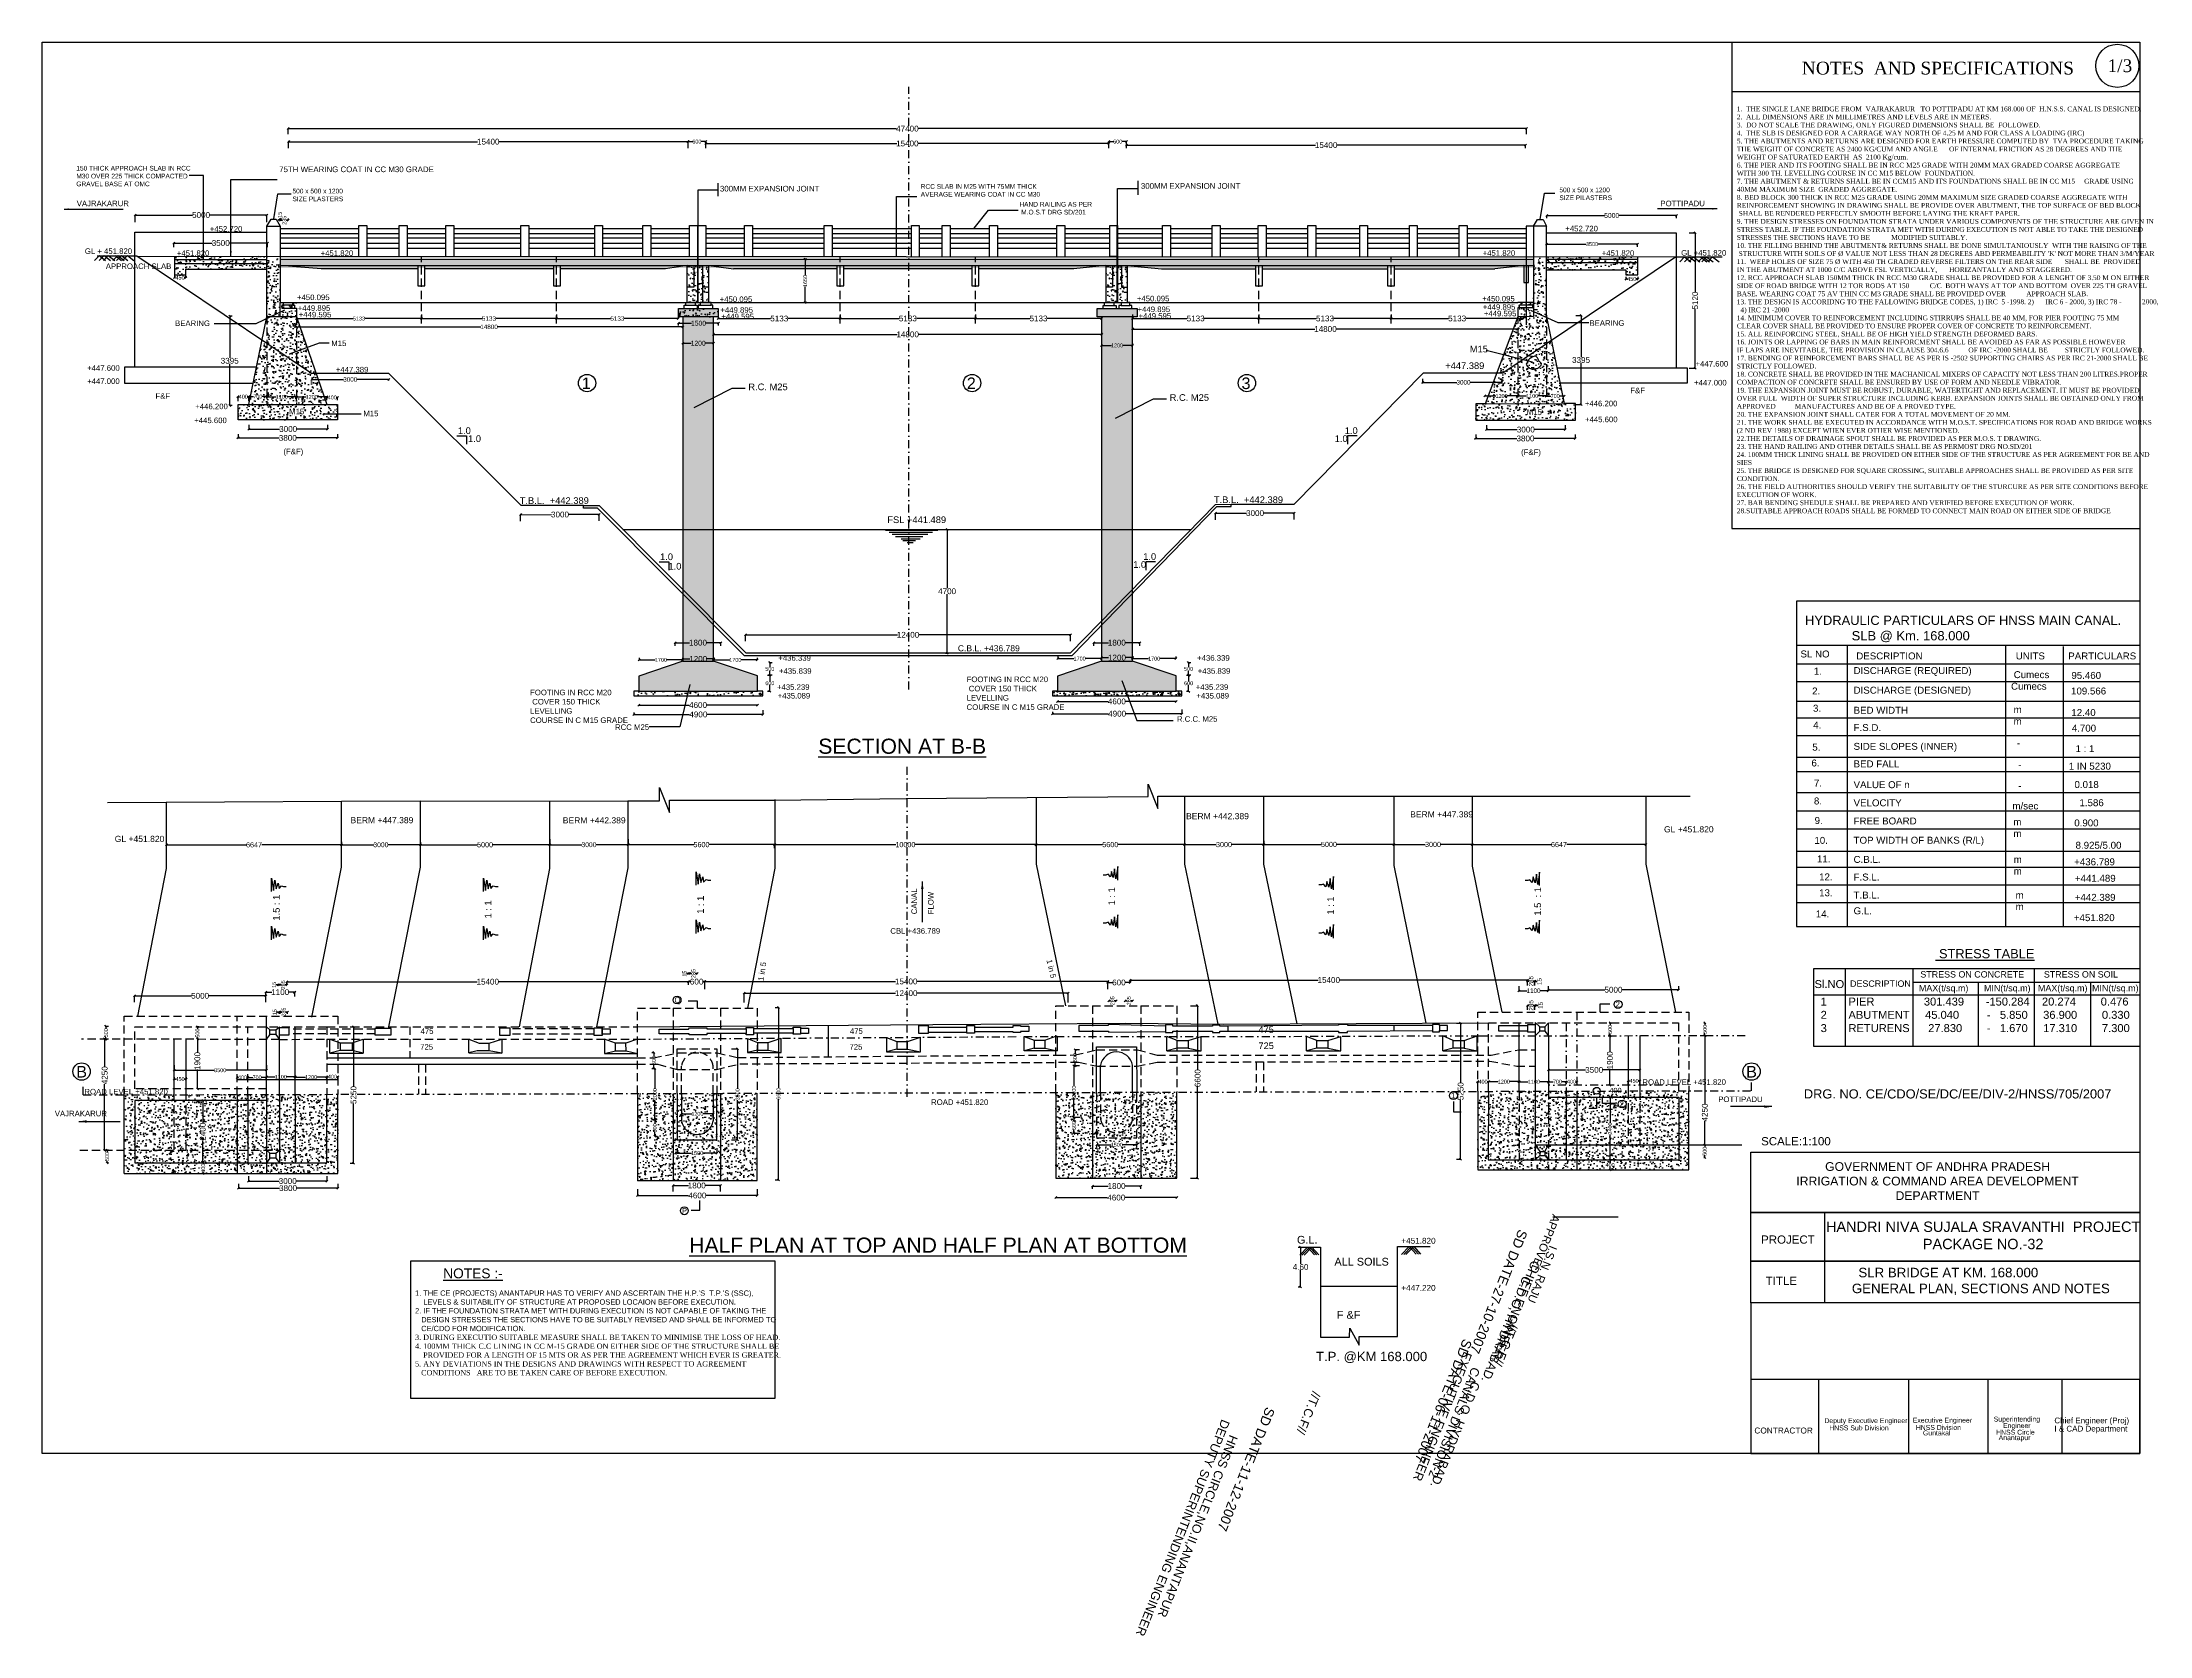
# Model space of a CAD drawing. Header units: inches. Extents: x 20329 to 26884, y 17169 to 22127.
import ezdxf

# ---------------------------------------------------------------- set-up
doc = ezdxf.new("R2010")
doc.units = ezdxf.units.IN
doc.header["$MEASUREMENT"] = 0
doc.linetypes.add('DASHDOT', pattern=[1, 0.5, -0.25, 0, -0.25])
doc.linetypes.add('HIDDEN', pattern=[9.525, 6.35, -3.175])
for name, color, linetype in [('DIMENSION', 255, 'Continuous'), ('DRAWING', 2, 'Continuous'), ('HATCH', 7, 'Continuous'), ('TEXT', 255, 'Continuous'), ('TXT', 7, 'Continuous'), ('TXT @ 1', 7, 'Continuous')]:
    doc.layers.add(name, color=color, linetype=linetype)
doc.styles.add('Notes', font='arial.ttf', dxfattribs={"height": 0.1})
doc.styles.get("Standard").update_dxf_attribs({"font": 'arial.ttf'})
doc.dimstyles.get("Standard").update_dxf_attribs({"dimtxt": 12.0625, "dimasz": 6.3125, "dimexe": 0.18, "dimexo": 0.0625, "dimgap": 0.09, "dimtad": 0, "dimtih": 1, "dimtoh": 1, "dimdec": 4, "dimzin": 0, "dimdsep": 46, "dimtxsty": 'Standard', "dimblk": 'OBLIQUE', "dimcen": 0.09, "dimadec": 0, "dimazin": 0, "dimtfac": 1, "dimtdec": 4, "dimtofl": 0, "dimtmove": 0, "dimatfit": 3, "dimfxl": 1, "dimtolj": 1, "dimtzin": 0, "dimarcsym": 0})
pattern_1 = [(50, (0, 0), (35.86301, -3.137607), [3.75, -41.25]), (355, (0, 0), (-6.937567, 37.609607), [3, -33]), (100.4514, (2.99, -0.26), (28.92547, 34.471977), [3.18701, -35.057106]), (46.1842, (0, 10), (53.36205, -8.27595), [5.625, -61.875]), (96.6356, (4.447, 9.31), (46.733135, 48.70589), [4.78051, -52.58565]), (351.1842, (0, 10), (46.7331, 48.70593), [4.5, -49.5]), (21, (5, 7.5), (29.845353, -20.130945), [3.75, -41.25]), (326, (5, 7.5), (12.165767, 36.257502), [3, -33]), (71.4514, (7.487, 5.822), (42.01113, 16.126525), [3.18701, -35.057106]), (37.5, (0, 0), (0.607993, 16.6446927), [0, -32.6, 0, -33.5, 0, -33.125]), (7.5, (0, 0), (13.153477, 19.720586), [0, -19.1, 0, -31.85, 0, -12.625]), (327.5, (-11.15, 0), (26.691122, -1.1277436), [0, -12.5, 0, -39, 0, -51.75]), (317.5, (-16.15, 0), (29.159308, 5.005249), [0, -16.25, 0, -25.9, 0, -36.75])]
pattern_2 = [(50, (-1302.438, 0), (35.86301, -3.137607), [3.75, -41.25]), (355, (-1302.44, 0), (-6.937567, 37.609607), [3, -33]), (100.4514, (-1299.45, -0.26), (28.92547, 34.471977), [3.18701, -35.057106]), (46.1842, (-1302.44, 10), (53.36205, -8.27595), [5.625, -61.875]), (96.6356, (-1297.99, 9.31), (46.733135, 48.70589), [4.78051, -52.58565]), (351.1842, (-1302.44, 10), (46.7331, 48.70593), [4.5, -49.5]), (21, (-1297.438, 7.5), (29.845353, -20.130945), [3.75, -41.25]), (326, (-1297.44, 7.5), (12.165767, 36.257502), [3, -33]), (71.4514, (-1294.95, 5.822), (42.01113, 16.126525), [3.18701, -35.057106]), (37.5, (-1302.438, 0), (0.607993, 16.6446927), [0, -32.6, 0, -33.5, 0, -33.125]), (7.5, (-1302.438, 0), (13.153477, 19.720586), [0, -19.1, 0, -31.85, 0, -12.625]), (327.5, (-1313.588, 0), (26.691122, -1.1277436), [0, -12.5, 0, -39, 0, -51.75]), (317.5, (-1318.588, 0), (29.159308, 5.005249), [0, -16.25, 0, -25.9, 0, -36.75])]
pattern_3 = [(50, (1302.438, 0), (35.86301, -3.137607), [3.75, -41.25]), (355, (1302.44, 0), (-6.937567, 37.609607), [3, -33]), (100.4514, (1305.427, -0.26), (28.92547, 34.471977), [3.18701, -35.057106]), (46.1842, (1302.44, 10), (53.36205, -8.27595), [5.625, -61.875]), (96.6356, (1306.885, 9.31), (46.733135, 48.70589), [4.78051, -52.58565]), (351.1842, (1302.44, 10), (46.7331, 48.70593), [4.5, -49.5]), (21, (1307.438, 7.5), (29.845353, -20.130945), [3.75, -41.25]), (326, (1307.44, 7.5), (12.165767, 36.257502), [3, -33]), (71.4514, (1309.926, 5.822), (42.01113, 16.126525), [3.18701, -35.057106]), (37.5, (1302.438, 0), (0.607993, 16.6446927), [0, -32.6, 0, -33.5, 0, -33.125]), (7.5, (1302.438, 0), (13.153477, 19.720586), [0, -19.1, 0, -31.85, 0, -12.625]), (327.5, (1291.288, 0), (26.691122, -1.1277436), [0, -12.5, 0, -39, 0, -51.75]), (317.5, (1286.288, 0), (29.159308, 5.00525), [0, -16.25, 0, -25.9, 0, -36.75])]

# ---------------------------------------------------------------- blocks, each defined once
blk = doc.blocks.new('_Oblique')
at = {"color": 0, "linetype": 'ByBlock', "lineweight": -2}
blk.add_line((-0.5, -0.5), (0.5, 0.5), dxfattribs=at)
blk = doc.blocks.new('*D3')
at = {"layer": 'Defpoints', "color": 0, "transparency": 16777216}
for p in [(25497.4, 19075.3), (25497.4, 19035.8), (25500.3, 19035.8)]:
    blk.add_point(p, dxfattribs=at)
at = {"layer": 'TEXT', "color": 0, "lineweight": -2, "transparency": 16777216}
for p, q in [((25497.4, 19075.3), (25500.5, 19075.3)), ((25500.3, 19075.3), (25500.3, 19069)), ((25497.4, 19035.8), (25500.5, 19035.8)), ((25500.3, 19035.8), (25500.3, 19042.2))]:
    blk.add_line(p, q, dxfattribs=at)
at = {"layer": 'TEXT', "color": 0, "lineweight": -2, "transparency": 16777216, "xscale": 6.3125, "yscale": 6.3125, "zscale": 6.3125}
for p, rotation in [((25500.3, 19075.3), 90), ((25500.3, 19035.8), 270)]:
    blk.add_blockref('_Oblique', p, dxfattribs=dict(at, rotation=rotation))
at = {"layer": 'TEXT', "color": 0, "transparency": 16777216, "insert": (25500.3, 19055.6), "char_height": 12.06, "attachment_point": 5, "rotation": 90}
blk.add_mtext('\\A1;500', dxfattribs=at)
blk = doc.blocks.new('*D4')
at = {"layer": 'Defpoints', "color": 0, "transparency": 16777216}
for p in [(25485.7, 19035.8), (25485.7, 18695.8), (25500.1, 18695.8)]:
    blk.add_point(p, dxfattribs=at)
at = {"layer": 'DIMENSION', "color": 0, "lineweight": -2, "transparency": 16777216}
for p, q in [((25485.7, 19035.8), (25500.3, 19035.8)), ((25500.1, 19035.8), (25500.1, 18824.2)), ((25500.1, 18695.8), (25500.1, 18769.6)), ((25485.7, 18695.8), (25500.3, 18695.8))]:
    blk.add_line(p, q, dxfattribs=at)
at = {"layer": 'DIMENSION', "color": 0, "lineweight": -2, "transparency": 16777216, "xscale": 6.3125, "yscale": 6.3125, "zscale": 6.3125}
for p, rotation in [((25500.1, 19035.8), 90), ((25500.1, 18695.8), 270)]:
    blk.add_blockref('_Oblique', p, dxfattribs=dict(at, rotation=rotation))
at = {"layer": 'DIMENSION', "color": 0, "transparency": 16777216, "insert": (25500.1, 18796.9), "char_height": 18, "attachment_point": 5, "rotation": 90}
blk.add_mtext('\\A1;4250', dxfattribs=at)
blk = doc.blocks.new('*D5')
at = {"layer": 'Defpoints', "color": 0, "transparency": 16777216}
for p in [(25497, 18695.8), (25497, 18656.3), (25499.9, 18656.3)]:
    blk.add_point(p, dxfattribs=at)
at = {"layer": 'TEXT', "color": 0, "lineweight": -2, "transparency": 16777216}
for p, q in [((25497.1, 18695.8), (25500.1, 18695.8)), ((25499.9, 18695.8), (25499.9, 18689.5)), ((25497.1, 18656.3), (25500.1, 18656.3)), ((25499.9, 18656.3), (25499.9, 18662.7))]:
    blk.add_line(p, q, dxfattribs=at)
at = {"layer": 'TEXT', "color": 0, "lineweight": -2, "transparency": 16777216, "xscale": 6.3125, "yscale": 6.3125, "zscale": 6.3125}
for p, rotation in [((25499.9, 18695.8), 90), ((25499.9, 18656.3), 270)]:
    blk.add_blockref('_Oblique', p, dxfattribs=dict(at, rotation=rotation))
at = {"layer": 'TEXT', "color": 0, "transparency": 16777216, "insert": (25499.9, 18676.1), "char_height": 12.06, "attachment_point": 5, "rotation": 90}
blk.add_mtext('\\A1;500', dxfattribs=at)
blk = doc.blocks.new('*D6')
at = {"layer": 'Defpoints', "color": 0, "transparency": 16777216}
for p in [(25014, 18929.1), (25298, 18929.1), (25298, 18929.1)]:
    blk.add_point(p, dxfattribs=at)
at = {"layer": 'DIMENSION', "color": 0, "lineweight": -2, "transparency": 16777216}
for p, q in [((25014, 18929.2), (25014, 18929.3)), ((25014, 18929.1), (25129.1, 18929.1)), ((25298, 18929.1), (25182.9, 18929.1)), ((25298, 18929.2), (25298, 18929.3))]:
    blk.add_line(p, q, dxfattribs=at)
at = {"layer": 'DIMENSION', "color": 0, "lineweight": -2, "transparency": 16777216, "xscale": 6.3125, "yscale": 6.3125, "zscale": 6.3125, "rotation": 180}
blk.add_blockref('_Oblique', (25014, 18929.1), dxfattribs=at)
at = {"layer": 'DIMENSION', "color": 0, "lineweight": -2, "transparency": 16777216, "xscale": 6.3125, "yscale": 6.3125, "zscale": 6.3125}
blk.add_blockref('_Oblique', (25298, 18929.1), dxfattribs=at)
at = {"layer": 'DIMENSION', "color": 0, "transparency": 16777216, "insert": (25156, 18929.1), "char_height": 18, "attachment_point": 5}
blk.add_mtext('\\A1;3500', dxfattribs=at)
blk = doc.blocks.new('*D7')
at = {"layer": 'Defpoints', "color": 0, "transparency": 16777216}
for p in [(25202.3, 19075.3), (25202.3, 19035.8), (25205.3, 19035.8)]:
    blk.add_point(p, dxfattribs=at)
at = {"layer": 'TEXT', "color": 0, "lineweight": -2, "transparency": 16777216}
for p, q in [((25202.4, 19075.3), (25205.5, 19075.3)), ((25205.3, 19075.3), (25205.3, 19069)), ((25202.4, 19035.8), (25205.5, 19035.8)), ((25205.3, 19035.8), (25205.3, 19042.2))]:
    blk.add_line(p, q, dxfattribs=at)
at = {"layer": 'TEXT', "color": 0, "lineweight": -2, "transparency": 16777216, "xscale": 6.3125, "yscale": 6.3125, "zscale": 6.3125}
for p, rotation in [((25205.3, 19075.3), 90), ((25205.3, 19035.8), 270)]:
    blk.add_blockref('_Oblique', p, dxfattribs=dict(at, rotation=rotation))
at = {"layer": 'TEXT', "color": 0, "transparency": 16777216, "insert": (25205.3, 19055.6), "char_height": 12.06, "attachment_point": 5, "rotation": 90}
blk.add_mtext('\\A1;500', dxfattribs=at)
blk = doc.blocks.new('*D8')
at = {"layer": 'Defpoints', "color": 0, "transparency": 16777216}
for p in [(25261.9, 18885.2), (25298, 18895.1), (25298, 18885.2)]:
    blk.add_point(p, dxfattribs=at)
at = {"layer": 'TEXT', "color": 0, "lineweight": -2, "transparency": 16777216}
for p, q in [((25261.9, 18885.3), (25261.9, 18895.3)), ((25261.9, 18895.1), (25266.3, 18895.1)), ((25298, 18895.1), (25293.6, 18895.1)), ((25298, 18885.3), (25298, 18895.3))]:
    blk.add_line(p, q, dxfattribs=at)
at = {"layer": 'TEXT', "color": 0, "lineweight": -2, "transparency": 16777216, "xscale": 6.3125, "yscale": 6.3125, "zscale": 6.3125, "rotation": 180}
blk.add_blockref('_Oblique', (25261.9, 18895.1), dxfattribs=at)
at = {"layer": 'TEXT', "color": 0, "lineweight": -2, "transparency": 16777216, "xscale": 6.3125, "yscale": 6.3125, "zscale": 6.3125}
blk.add_blockref('_Oblique', (25298, 18895.1), dxfattribs=at)
at = {"layer": 'TEXT', "color": 0, "transparency": 16777216, "insert": (25280, 18895.1), "char_height": 12.06, "attachment_point": 5}
blk.add_mtext('\\A1;450', dxfattribs=at)
blk = doc.blocks.new('*D9')
at = {"layer": 'Defpoints', "color": 0, "transparency": 16777216}
for p in [(25205.4, 19035.8), (25205, 18882), (25205.4, 18882)]:
    blk.add_point(p, dxfattribs=at)
at = {"layer": 'DIMENSION', "color": 0, "lineweight": -2, "transparency": 16777216}
for p, q in [((25205.3, 19035.8), (25204.9, 19035.8)), ((25205, 19035.8), (25205, 18985)), ((25205.3, 18882), (25204.9, 18882)), ((25205, 18882), (25205, 18932.8))]:
    blk.add_line(p, q, dxfattribs=at)
at = {"layer": 'DIMENSION', "color": 0, "lineweight": -2, "transparency": 16777216, "xscale": 6.3125, "yscale": 6.3125, "zscale": 6.3125}
for p, rotation in [((25205, 19035.8), 90), ((25205, 18882), 270)]:
    blk.add_blockref('_Oblique', p, dxfattribs=dict(at, rotation=rotation))
at = {"layer": 'DIMENSION', "color": 0, "transparency": 16777216, "insert": (25205, 18958.9), "char_height": 18, "attachment_point": 5, "rotation": 90}
blk.add_mtext('\\A1;1900', dxfattribs=at)
blk = doc.blocks.new('*D10')
at = {"layer": 'Defpoints', "color": 0, "transparency": 16777216}
for p in [(25225, 18844), (25205.4, 18649.8), (25225, 18649.8)]:
    blk.add_point(p, dxfattribs=at)
at = {"layer": 'TEXT', "color": 0, "lineweight": -2, "transparency": 16777216}
for p, q in [((25224.9, 18844), (25205.2, 18844)), ((25205.4, 18844), (25205.4, 18765.1)), ((25205.4, 18649.8), (25205.4, 18728.7)), ((25224.9, 18649.8), (25205.2, 18649.8))]:
    blk.add_line(p, q, dxfattribs=at)
at = {"layer": 'TEXT', "color": 0, "lineweight": -2, "transparency": 16777216, "xscale": 6.3125, "yscale": 6.3125, "zscale": 6.3125}
for p, rotation in [((25205.4, 18844), 90), ((25205.4, 18649.8), 270)]:
    blk.add_blockref('_Oblique', p, dxfattribs=dict(at, rotation=rotation))
at = {"layer": 'TEXT', "color": 0, "transparency": 16777216, "insert": (25205.4, 18746.9), "char_height": 12.06, "attachment_point": 5, "rotation": 90}
blk.add_mtext('\\A1;2400', dxfattribs=at)
blk = doc.blocks.new('*D11')
at = {"layer": 'Defpoints', "color": 0, "transparency": 16777216}
for p in [(25200.3, 18649.8), (25200.3, 18618), (25205.4, 18618)]:
    blk.add_point(p, dxfattribs=at)
at = {"layer": 'TEXT', "color": 0, "lineweight": -2, "transparency": 16777216}
for p, q in [((25200.4, 18649.8), (25205.6, 18649.8)), ((25200.4, 18618), (25205.6, 18618)), ((25205.4, 18649.8), (25205.4, 18640.1)), ((25205.4, 18618), (25205.4, 18627.6))]:
    blk.add_line(p, q, dxfattribs=at)
at = {"layer": 'TEXT', "color": 0, "lineweight": -2, "transparency": 16777216, "xscale": 6.3125, "yscale": 6.3125, "zscale": 6.3125}
for p, rotation in [((25205.4, 18649.8), 90), ((25205.4, 18618), 270)]:
    blk.add_blockref('_Oblique', p, dxfattribs=dict(at, rotation=rotation))
at = {"layer": 'TEXT', "color": 0, "transparency": 16777216, "insert": (25205.4, 18633.9), "char_height": 12.06, "attachment_point": 5}
blk.add_mtext('\\A1;400', dxfattribs=at)
blk = doc.blocks.new('*D12')
at = {"layer": 'Defpoints', "color": 0, "transparency": 16777216}
for p in [(24793.7, 18888), (24827, 18892.5), (24827, 18888)]:
    blk.add_point(p, dxfattribs=at)
at = {"layer": 'TEXT', "color": 0, "lineweight": -2, "transparency": 16777216}
for p, q in [((24793.7, 18888), (24793.7, 18892.7)), ((24793.7, 18892.5), (24796.8, 18892.5)), ((24827, 18892.5), (24824, 18892.5)), ((24827, 18888), (24827, 18892.7))]:
    blk.add_line(p, q, dxfattribs=at)
at = {"layer": 'TEXT', "color": 0, "lineweight": -2, "transparency": 16777216, "xscale": 6.3125, "yscale": 6.3125, "zscale": 6.3125, "rotation": 180}
blk.add_blockref('_Oblique', (24793.7, 18892.5), dxfattribs=at)
at = {"layer": 'TEXT', "color": 0, "lineweight": -2, "transparency": 16777216, "xscale": 6.3125, "yscale": 6.3125, "zscale": 6.3125}
blk.add_blockref('_Oblique', (24827, 18892.5), dxfattribs=at)
at = {"layer": 'TEXT', "color": 0, "transparency": 16777216, "insert": (24810.4, 18892.5), "char_height": 12.06, "attachment_point": 5}
blk.add_mtext('\\A1;400', dxfattribs=at)
blk = doc.blocks.new('*D13')
at = {"layer": 'Defpoints', "color": 0, "transparency": 16777216}
for p in [(24827, 18885.9), (24923.1, 18892.7), (24923.1, 18885.9)]:
    blk.add_point(p, dxfattribs=at)
at = {"layer": 'TEXT', "color": 0, "lineweight": -2, "transparency": 16777216}
for p, q in [((24827, 18886), (24827, 18892.8)), ((24827, 18892.7), (24857.6, 18892.7)), ((24923.1, 18892.7), (24892.6, 18892.7)), ((24923.1, 18886), (24923.1, 18892.8))]:
    blk.add_line(p, q, dxfattribs=at)
at = {"layer": 'TEXT', "color": 0, "lineweight": -2, "transparency": 16777216, "xscale": 6.3125, "yscale": 6.3125, "zscale": 6.3125, "rotation": 180}
blk.add_blockref('_Oblique', (24827, 18892.7), dxfattribs=at)
at = {"layer": 'TEXT', "color": 0, "lineweight": -2, "transparency": 16777216, "xscale": 6.3125, "yscale": 6.3125, "zscale": 6.3125}
blk.add_blockref('_Oblique', (24923.1, 18892.7), dxfattribs=at)
at = {"layer": 'TEXT', "color": 0, "transparency": 16777216, "insert": (24875.1, 18892.7), "char_height": 12.06, "attachment_point": 5}
blk.add_mtext('\\A1;1200', dxfattribs=at)
blk = doc.blocks.new('*D14')
at = {"layer": 'Defpoints', "color": 0, "transparency": 16777216}
for p in [(24923.1, 18886.4), (25014, 18892.4), (25014, 18886.3)]:
    blk.add_point(p, dxfattribs=at)
at = {"layer": 'TEXT', "color": 0, "lineweight": -2, "transparency": 16777216}
for p, q in [((24923.1, 18886.5), (24923.1, 18892.7)), ((24923.1, 18892.5), (24951, 18892.5)), ((25014, 18892.4), (24986.1, 18892.4)), ((25014, 18886.4), (25014, 18892.6))]:
    blk.add_line(p, q, dxfattribs=at)
at = {"layer": 'TEXT', "color": 0, "lineweight": -2, "transparency": 16777216, "xscale": 6.3125, "yscale": 6.3125, "zscale": 6.3125}
for p, rotation in [((24923.1, 18892.5), 179.9605750274674), ((25014, 18892.4), 359.9605750274674)]:
    blk.add_blockref('_Oblique', p, dxfattribs=dict(at, rotation=rotation))
at = {"layer": 'TEXT', "color": 0, "transparency": 16777216, "insert": (24968.6, 18892.4), "char_height": 12.06, "attachment_point": 5}
blk.add_mtext('\\A1;1100', dxfattribs=at)
blk = doc.blocks.new('*D15')
at = {"layer": 'Defpoints', "color": 0, "transparency": 16777216}
for p in [(25014, 18889.5), (25069.2, 18892.6), (25069.2, 18889.5)]:
    blk.add_point(p, dxfattribs=at)
at = {"layer": 'TEXT', "color": 0, "lineweight": -2, "transparency": 16777216}
for p, q in [((25014, 18889.6), (25014, 18892.8)), ((25014, 18892.6), (25028.2, 18892.6)), ((25069.2, 18892.6), (25054.9, 18892.6)), ((25069.2, 18889.6), (25069.2, 18892.8))]:
    blk.add_line(p, q, dxfattribs=at)
at = {"layer": 'TEXT', "color": 0, "lineweight": -2, "transparency": 16777216, "xscale": 6.3125, "yscale": 6.3125, "zscale": 6.3125, "rotation": 180}
blk.add_blockref('_Oblique', (25014, 18892.6), dxfattribs=at)
at = {"layer": 'TEXT', "color": 0, "lineweight": -2, "transparency": 16777216, "xscale": 6.3125, "yscale": 6.3125, "zscale": 6.3125}
blk.add_blockref('_Oblique', (25069.2, 18892.6), dxfattribs=at)
at = {"layer": 'TEXT', "color": 0, "transparency": 16777216, "insert": (25041.6, 18892.6), "char_height": 12.06, "attachment_point": 5}
blk.add_mtext('\\A1;700', dxfattribs=at)
blk = doc.blocks.new('*D16')
at = {"layer": 'Defpoints', "color": 0, "transparency": 16777216}
for p in [(25069.2, 18888), (25101.9, 18892.6), (25101.9, 18888)]:
    blk.add_point(p, dxfattribs=at)
at = {"layer": 'TEXT', "color": 0, "lineweight": -2, "transparency": 16777216}
for p, q in [((25069.2, 18888), (25069.2, 18892.8)), ((25069.2, 18892.6), (25071.9, 18892.6)), ((25101.9, 18892.6), (25099.2, 18892.6)), ((25101.9, 18888), (25101.9, 18892.8))]:
    blk.add_line(p, q, dxfattribs=at)
at = {"layer": 'TEXT', "color": 0, "lineweight": -2, "transparency": 16777216, "xscale": 6.3125, "yscale": 6.3125, "zscale": 6.3125, "rotation": 180}
blk.add_blockref('_Oblique', (25069.2, 18892.6), dxfattribs=at)
at = {"layer": 'TEXT', "color": 0, "lineweight": -2, "transparency": 16777216, "xscale": 6.3125, "yscale": 6.3125, "zscale": 6.3125}
blk.add_blockref('_Oblique', (25101.9, 18892.6), dxfattribs=at)
at = {"layer": 'TEXT', "color": 0, "transparency": 16777216, "insert": (25085.5, 18892.6), "char_height": 12.06, "attachment_point": 5}
blk.add_mtext('\\A1;400', dxfattribs=at)
blk = doc.blocks.new('*D17')
at = {"layer": 'Defpoints', "color": 0, "transparency": 16777216}
for p in [(24728.2, 19074.9), (24728.2, 18651.4), (24740.7, 18651.4)]:
    blk.add_point(p, dxfattribs=at)
at = {"layer": 'DIMENSION', "color": 0, "lineweight": -2, "transparency": 16777216}
for p, q in [((24728.3, 19074.9), (24740.9, 19074.9)), ((24740.7, 19074.9), (24740.7, 18890.1)), ((24740.7, 18651.4), (24740.7, 18836.2)), ((24728.3, 18651.4), (24740.9, 18651.4))]:
    blk.add_line(p, q, dxfattribs=at)
at = {"layer": 'DIMENSION', "color": 0, "lineweight": -2, "transparency": 16777216, "xscale": 6.3125, "yscale": 6.3125, "zscale": 6.3125}
for p, rotation in [((24740.7, 19074.9), 90), ((24740.7, 18651.4), 270)]:
    blk.add_blockref('_Oblique', p, dxfattribs=dict(at, rotation=rotation))
at = {"layer": 'DIMENSION', "color": 0, "transparency": 16777216, "insert": (24740.7, 18863.1), "char_height": 18, "attachment_point": 5, "rotation": 90}
blk.add_mtext('\\A1;5250', dxfattribs=at)
blk = doc.blocks.new('*D18')
at = {"layer": 'Defpoints', "color": 0, "transparency": 16777216}
for p in [(23900.7, 19129.1), (23900.7, 18592.7), (23922.8, 18592.7)]:
    blk.add_point(p, dxfattribs=at)
at = {"layer": 'DIMENSION', "color": 0, "lineweight": -2, "transparency": 16777216}
for p, q in [((23900.8, 19129.1), (23923, 19129.1)), ((23922.8, 19129.1), (23922.8, 18930.6)), ((23922.8, 18592.7), (23922.8, 18876.6)), ((23900.8, 18592.7), (23923, 18592.7))]:
    blk.add_line(p, q, dxfattribs=at)
at = {"layer": 'DIMENSION', "color": 0, "lineweight": -2, "transparency": 16777216, "xscale": 6.3125, "yscale": 6.3125, "zscale": 6.3125}
for p, rotation in [((23922.8, 19129.1), 90), ((23922.8, 18592.7), 270)]:
    blk.add_blockref('_Oblique', p, dxfattribs=dict(at, rotation=rotation))
at = {"layer": 'DIMENSION', "color": 0, "transparency": 16777216, "insert": (23922.8, 18903.6), "char_height": 18, "attachment_point": 5, "rotation": 90}
blk.add_mtext('\\A1;6600', dxfattribs=at)
blk = doc.blocks.new('*D19')
at = {"layer": 'Defpoints', "color": 0, "transparency": 16777216}
for p in [(23595.5, 18559.8), (23745.9, 18568), (23745.9, 18559.8)]:
    blk.add_point(p, dxfattribs=at)
at = {"layer": 'DIMENSION', "color": 0, "lineweight": -2, "transparency": 16777216}
for p, q in [((23595.5, 18559.8), (23595.5, 18568.1)), ((23595.5, 18568), (23644.6, 18568)), ((23745.9, 18568), (23696.8, 18568)), ((23745.9, 18559.8), (23745.9, 18568.1))]:
    blk.add_line(p, q, dxfattribs=at)
at = {"layer": 'DIMENSION', "color": 0, "lineweight": -2, "transparency": 16777216, "xscale": 6.3125, "yscale": 6.3125, "zscale": 6.3125, "rotation": 180}
blk.add_blockref('_Oblique', (23595.5, 18568), dxfattribs=at)
at = {"layer": 'DIMENSION', "color": 0, "lineweight": -2, "transparency": 16777216, "xscale": 6.3125, "yscale": 6.3125, "zscale": 6.3125}
blk.add_blockref('_Oblique', (23745.9, 18568), dxfattribs=at)
at = {"layer": 'DIMENSION', "color": 0, "transparency": 16777216, "insert": (23670.7, 18568), "char_height": 18, "attachment_point": 5}
blk.add_mtext('\\A1;1800', dxfattribs=at)
blk = doc.blocks.new('*D20')
at = {"layer": 'Defpoints', "color": 0, "transparency": 16777216}
for p in [(23481.8, 18532), (23857.9, 18532), (23857.9, 18532)]:
    blk.add_point(p, dxfattribs=at)
at = {"layer": 'DIMENSION', "color": 0, "lineweight": -2, "transparency": 16777216}
for p, q in [((23481.8, 18532), (23481.8, 18532.1)), ((23481.8, 18532), (23642.6, 18532)), ((23857.9, 18532), (23697.2, 18532)), ((23857.9, 18532), (23857.9, 18532.1))]:
    blk.add_line(p, q, dxfattribs=at)
at = {"layer": 'DIMENSION', "color": 0, "lineweight": -2, "transparency": 16777216, "xscale": 6.3125, "yscale": 6.3125, "zscale": 6.3125, "rotation": 180}
blk.add_blockref('_Oblique', (23481.8, 18532), dxfattribs=at)
at = {"layer": 'DIMENSION', "color": 0, "lineweight": -2, "transparency": 16777216, "xscale": 6.3125, "yscale": 6.3125, "zscale": 6.3125}
blk.add_blockref('_Oblique', (23857.9, 18532), dxfattribs=at)
at = {"layer": 'DIMENSION', "color": 0, "transparency": 16777216, "insert": (23669.9, 18532), "char_height": 18, "attachment_point": 5}
blk.add_mtext('\\A1;4600', dxfattribs=at)
blk = doc.blocks.new('*D21')
at = {"layer": 'Defpoints', "color": 0, "transparency": 16777216}
for p in [(23555.9, 18992.1), (23541.6, 18942.3), (23555.9, 18942.3)]:
    blk.add_point(p, dxfattribs=at)
at = {"layer": 'TEXT', "color": 0, "lineweight": -2, "transparency": 16777216}
for p, q in [((23555.8, 18992.1), (23541.4, 18992.1)), ((23541.6, 18992.1), (23541.6, 18980.7)), ((23541.6, 18942.3), (23541.6, 18953.7)), ((23555.8, 18942.3), (23541.4, 18942.3))]:
    blk.add_line(p, q, dxfattribs=at)
at = {"layer": 'TEXT', "color": 0, "lineweight": -2, "transparency": 16777216, "xscale": 6.3125, "yscale": 6.3125, "zscale": 6.3125}
for p, rotation in [((23541.6, 18992.1), 90), ((23541.6, 18942.3), 270)]:
    blk.add_blockref('_Oblique', p, dxfattribs=dict(at, rotation=rotation))
at = {"layer": 'TEXT', "color": 0, "transparency": 16777216, "insert": (23541.6, 18967.2), "char_height": 12.1, "attachment_point": 5, "rotation": 90}
blk.add_mtext('\\A1;600', dxfattribs=at)
blk = doc.blocks.new('*D22')
at = {"layer": 'Defpoints', "color": 0, "transparency": 16777216}
for p in [(23555.9, 18942.3), (23538.1, 18780.7), (23555.9, 18780.7)]:
    blk.add_point(p, dxfattribs=at)
at = {"layer": 'TEXT', "color": 0, "lineweight": -2, "transparency": 16777216}
for p, q in [((23555.8, 18942.3), (23537.9, 18942.3)), ((23538.1, 18942.3), (23538.1, 18879.7)), ((23538.1, 18780.7), (23538.1, 18843.3)), ((23555.8, 18780.7), (23537.9, 18780.7))]:
    blk.add_line(p, q, dxfattribs=at)
at = {"layer": 'TEXT', "color": 0, "lineweight": -2, "transparency": 16777216, "xscale": 6.3125, "yscale": 6.3125, "zscale": 6.3125}
for p, rotation in [((23538.1, 18942.3), 90), ((23538.1, 18780.7), 270)]:
    blk.add_blockref('_Oblique', p, dxfattribs=dict(at, rotation=rotation))
at = {"layer": 'TEXT', "color": 0, "transparency": 16777216, "insert": (23538.1, 18861.5), "char_height": 12.1, "attachment_point": 5, "rotation": 90}
blk.add_mtext('\\A1;2000', dxfattribs=at)
blk = doc.blocks.new('*D23')
at = {"layer": 'Defpoints', "color": 0, "transparency": 16777216}
for p in [(23556.7, 18780.7), (23538.1, 18731.6), (23556.7, 18731.6)]:
    blk.add_point(p, dxfattribs=at)
at = {"layer": 'TEXT', "color": 0, "lineweight": -2, "transparency": 16777216}
for p, q in [((23556.6, 18780.7), (23537.9, 18780.7)), ((23538.1, 18780.7), (23538.1, 18769.6)), ((23556.6, 18731.6), (23537.9, 18731.6)), ((23538.1, 18731.6), (23538.1, 18742.7))]:
    blk.add_line(p, q, dxfattribs=at)
at = {"layer": 'TEXT', "color": 0, "lineweight": -2, "transparency": 16777216, "xscale": 6.3125, "yscale": 6.3125, "zscale": 6.3125}
for p, rotation in [((23538.1, 18780.7), 90), ((23538.1, 18731.6), 270)]:
    blk.add_blockref('_Oblique', p, dxfattribs=dict(at, rotation=rotation))
at = {"layer": 'TEXT', "color": 0, "transparency": 16777216, "insert": (23538.1, 18756.1), "char_height": 12.1, "attachment_point": 5, "rotation": 90}
blk.add_mtext('\\A1;600', dxfattribs=at)
blk = doc.blocks.new('*D24')
at = {"layer": 'Defpoints', "color": 0, "transparency": 16777216}
for p in [(23609.3, 18688.2), (23733.3, 18696.3), (23733.3, 18688.2)]:
    blk.add_point(p, dxfattribs=at)
at = {"layer": 'TEXT', "color": 0, "lineweight": -2, "transparency": 16777216}
for p, q in [((23609.3, 18688.3), (23609.3, 18696.5)), ((23609.3, 18696.3), (23653.8, 18696.3)), ((23733.3, 18696.3), (23688.8, 18696.3)), ((23733.3, 18688.3), (23733.3, 18696.5))]:
    blk.add_line(p, q, dxfattribs=at)
at = {"layer": 'TEXT', "color": 0, "lineweight": -2, "transparency": 16777216, "xscale": 6.3125, "yscale": 6.3125, "zscale": 6.3125, "rotation": 180}
blk.add_blockref('_Oblique', (23609.3, 18696.3), dxfattribs=at)
at = {"layer": 'TEXT', "color": 0, "lineweight": -2, "transparency": 16777216, "xscale": 6.3125, "yscale": 6.3125, "zscale": 6.3125}
blk.add_blockref('_Oblique', (23733.3, 18696.3), dxfattribs=at)
at = {"layer": 'TEXT', "color": 0, "transparency": 16777216, "insert": (23671.3, 18696.3), "char_height": 12.06, "attachment_point": 5}
blk.add_mtext('\\A1;1500', dxfattribs=at)
blk = doc.blocks.new('*D25')
at = {"layer": 'Defpoints', "color": 0, "transparency": 16777216}
for p in [(23646.2, 19142.2), (23669.1, 19144.3), (23669.1, 19142.2)]:
    blk.add_point(p, dxfattribs=at)
at = {"layer": 'TEXT', "color": 0, "lineweight": -2, "transparency": 16777216}
for p, q in [((23646.2, 19142.3), (23646.2, 19144.4)), ((23646.2, 19144.3), (23651.4, 19144.3)), ((23669.1, 19144.3), (23663.9, 19144.3)), ((23669.1, 19142.3), (23669.1, 19144.4))]:
    blk.add_line(p, q, dxfattribs=at)
at = {"layer": 'TEXT', "color": 0, "lineweight": -2, "transparency": 16777216, "xscale": 6.3125, "yscale": 6.3125, "zscale": 6.3125, "rotation": 180}
blk.add_blockref('_Oblique', (23646.2, 19144.3), dxfattribs=at)
at = {"layer": 'TEXT', "color": 0, "lineweight": -2, "transparency": 16777216, "xscale": 6.3125, "yscale": 6.3125, "zscale": 6.3125}
blk.add_blockref('_Oblique', (23669.1, 19144.3), dxfattribs=at)
at = {"layer": 'TEXT', "color": 0, "transparency": 16777216, "insert": (23657.7, 19144.3), "char_height": 12.1, "attachment_point": 5, "rotation": 90}
blk.add_mtext('\\A1;285', dxfattribs=at)
blk = doc.blocks.new('*D26')
at = {"layer": 'Defpoints', "color": 0, "transparency": 16777216}
for p in [(23697.3, 19142.2), (23720.3, 19144.3), (23720.3, 19142.2)]:
    blk.add_point(p, dxfattribs=at)
at = {"layer": 'TEXT', "color": 0, "lineweight": -2, "transparency": 16777216}
for p, q in [((23697.3, 19142.3), (23697.3, 19144.4)), ((23697.3, 19144.3), (23702.6, 19144.3)), ((23720.3, 19144.3), (23715.1, 19144.3)), ((23720.3, 19142.3), (23720.3, 19144.4))]:
    blk.add_line(p, q, dxfattribs=at)
at = {"layer": 'TEXT', "color": 0, "lineweight": -2, "transparency": 16777216, "xscale": 6.3125, "yscale": 6.3125, "zscale": 6.3125, "rotation": 180}
blk.add_blockref('_Oblique', (23697.3, 19144.3), dxfattribs=at)
at = {"layer": 'TEXT', "color": 0, "lineweight": -2, "transparency": 16777216, "xscale": 6.3125, "yscale": 6.3125, "zscale": 6.3125}
blk.add_blockref('_Oblique', (23720.3, 19144.3), dxfattribs=at)
at = {"layer": 'TEXT', "color": 0, "transparency": 16777216, "insert": (23708.8, 19144.3), "char_height": 12.1, "attachment_point": 5, "rotation": 90}
blk.add_mtext('\\A1;285', dxfattribs=at)
blk = doc.blocks.new('*D27')
at = {"layer": 'Defpoints', "color": 0, "transparency": 16777216}
for p in [(22608.5, 19123.3), (22608.5, 18587.3), (22619.4, 18587.3)]:
    blk.add_point(p, dxfattribs=at)
at = {"layer": 'TEXT', "color": 0, "lineweight": -2, "transparency": 16777216}
for p, q in [((22608.5, 19123.3), (22619.6, 19123.3)), ((22619.4, 19123.3), (22619.4, 18873.5)), ((22619.4, 18587.3), (22619.4, 18837.1)), ((22608.5, 18587.3), (22619.6, 18587.3))]:
    blk.add_line(p, q, dxfattribs=at)
at = {"layer": 'TEXT', "color": 0, "lineweight": -2, "transparency": 16777216, "xscale": 6.3125, "yscale": 6.3125, "zscale": 6.3125}
for p, rotation in [((22619.4, 19123.3), 90), ((22619.4, 18587.3), 270)]:
    blk.add_blockref('_Oblique', p, dxfattribs=dict(at, rotation=rotation))
at = {"layer": 'TEXT', "color": 0, "transparency": 16777216, "insert": (22619.4, 18855.3), "char_height": 12.1, "attachment_point": 5, "rotation": 90}
blk.add_mtext('\\A1;6600', dxfattribs=at)
blk = doc.blocks.new('*D28')
at = {"layer": 'Defpoints', "color": 0, "transparency": 16777216}
for p in [(22473.6, 18995.2), (22473.6, 18711.5), (22492.1, 18711.5)]:
    blk.add_point(p, dxfattribs=at)
at = {"layer": 'TEXT', "color": 0, "lineweight": -2, "transparency": 16777216}
for p, q in [((22473.6, 18995.2), (22492.3, 18995.2)), ((22492.1, 18995.2), (22492.1, 18871.5)), ((22492.1, 18711.5), (22492.1, 18835.2)), ((22473.6, 18711.5), (22492.3, 18711.5))]:
    blk.add_line(p, q, dxfattribs=at)
at = {"layer": 'TEXT', "color": 0, "lineweight": -2, "transparency": 16777216, "xscale": 6.3125, "yscale": 6.3125, "zscale": 6.3125}
for p, rotation in [((22492.1, 18995.2), 90), ((22492.1, 18711.5), 270)]:
    blk.add_blockref('_Oblique', p, dxfattribs=dict(at, rotation=rotation))
at = {"layer": 'TEXT', "color": 0, "transparency": 16777216, "insert": (22492.1, 18853.4), "char_height": 12.1, "attachment_point": 5, "rotation": 90}
blk.add_mtext('\\A1;3500', dxfattribs=at)
blk = doc.blocks.new('*D29')
at = {"layer": 'Defpoints', "color": 0, "transparency": 16777216}
for p in [(22317.8, 18787.6), (22416.1, 18792.7), (22416.1, 18787.6)]:
    blk.add_point(p, dxfattribs=at)
at = {"layer": 'TEXT', "color": 0, "lineweight": -2, "transparency": 16777216}
for p, q in [((22317.8, 18787.7), (22317.8, 18792.9)), ((22317.8, 18792.7), (22349.4, 18792.7)), ((22416.1, 18792.7), (22384.5, 18792.7)), ((22416.1, 18787.7), (22416.1, 18792.9))]:
    blk.add_line(p, q, dxfattribs=at)
at = {"layer": 'TEXT', "color": 0, "lineweight": -2, "transparency": 16777216, "xscale": 6.3125, "yscale": 6.3125, "zscale": 6.3125, "rotation": 180}
blk.add_blockref('_Oblique', (22317.8, 18792.7), dxfattribs=at)
at = {"layer": 'TEXT', "color": 0, "lineweight": -2, "transparency": 16777216, "xscale": 6.3125, "yscale": 6.3125, "zscale": 6.3125}
blk.add_blockref('_Oblique', (22416.1, 18792.7), dxfattribs=at)
at = {"layer": 'TEXT', "color": 0, "transparency": 16777216, "insert": (22367, 18792.7), "char_height": 12.06, "attachment_point": 5}
blk.add_mtext('\\A1;1200', dxfattribs=at)
blk = doc.blocks.new('*D30')
at = {"layer": 'Defpoints', "color": 0, "transparency": 16777216}
for p in [(22304.5, 18685.3), (22427.8, 18685.3), (22427.8, 18670.6)]:
    blk.add_point(p, dxfattribs=at)
at = {"layer": 'TEXT', "color": 0, "lineweight": -2, "transparency": 16777216}
for p, q in [((22304.5, 18685.3), (22304.5, 18670.4)), ((22427.8, 18685.3), (22427.8, 18670.4)), ((22304.5, 18670.6), (22348.7, 18670.6)), ((22427.8, 18670.6), (22383.7, 18670.6))]:
    blk.add_line(p, q, dxfattribs=at)
at = {"layer": 'TEXT', "color": 0, "lineweight": -2, "transparency": 16777216, "xscale": 6.3125, "yscale": 6.3125, "zscale": 6.3125, "rotation": 180}
blk.add_blockref('_Oblique', (22304.5, 18670.6), dxfattribs=at)
at = {"layer": 'TEXT', "color": 0, "lineweight": -2, "transparency": 16777216, "xscale": 6.3125, "yscale": 6.3125, "zscale": 6.3125}
blk.add_blockref('_Oblique', (22427.8, 18670.6), dxfattribs=at)
at = {"layer": 'TEXT', "color": 0, "transparency": 16777216, "insert": (22366.2, 18670.6), "char_height": 12.06, "attachment_point": 5}
blk.add_mtext('\\A1;1500', dxfattribs=at)
blk = doc.blocks.new('*D31')
at = {"layer": 'Defpoints', "color": 0, "transparency": 16777216}
for p in [(22225.1, 18983.5), (22225.1, 18933.2), (22232.1, 18933.2)]:
    blk.add_point(p, dxfattribs=at)
at = {"layer": 'TEXT', "color": 0, "lineweight": -2, "transparency": 16777216}
for p, q in [((22225.1, 18983.5), (22232.3, 18983.5)), ((22232.1, 18983.5), (22232.1, 18971.8)), ((22232.1, 18933.2), (22232.1, 18944.9)), ((22225.1, 18933.2), (22232.3, 18933.2))]:
    blk.add_line(p, q, dxfattribs=at)
at = {"layer": 'TEXT', "color": 0, "lineweight": -2, "transparency": 16777216, "xscale": 6.3125, "yscale": 6.3125, "zscale": 6.3125}
for p, rotation in [((22232.1, 18983.5), 90), ((22232.1, 18933.2), 270)]:
    blk.add_blockref('_Oblique', p, dxfattribs=dict(at, rotation=rotation))
at = {"layer": 'TEXT', "color": 0, "transparency": 16777216, "insert": (22232.1, 18958.3), "char_height": 12.1, "attachment_point": 5, "rotation": 90}
blk.add_mtext('\\A1;600', dxfattribs=at)
blk = doc.blocks.new('*D32')
at = {"layer": 'Defpoints', "color": 0, "transparency": 16777216}
for p in [(22229.1, 18933.2), (22229.1, 18773.9), (22235.1, 18773.9)]:
    blk.add_point(p, dxfattribs=at)
at = {"layer": 'TEXT', "color": 0, "lineweight": -2, "transparency": 16777216}
for p, q in [((22229.1, 18933.2), (22235.3, 18933.2)), ((22235.1, 18933.2), (22235.1, 18871.8)), ((22235.1, 18773.9), (22235.1, 18835.3)), ((22229.1, 18773.9), (22235.3, 18773.9))]:
    blk.add_line(p, q, dxfattribs=at)
at = {"layer": 'TEXT', "color": 0, "lineweight": -2, "transparency": 16777216, "xscale": 6.3125, "yscale": 6.3125, "zscale": 6.3125}
for p, rotation in [((22235.1, 18933.2), 90), ((22235.1, 18773.9), 270)]:
    blk.add_blockref('_Oblique', p, dxfattribs=dict(at, rotation=rotation))
at = {"layer": 'TEXT', "color": 0, "transparency": 16777216, "insert": (22235.1, 18853.6), "char_height": 12.1, "attachment_point": 5, "rotation": 90}
blk.add_mtext('\\A1;2000', dxfattribs=at)
blk = doc.blocks.new('*D33')
at = {"layer": 'Defpoints', "color": 0, "transparency": 16777216}
for p in [(22238.4, 18773.9), (22234.9, 18723.6), (22238.4, 18723.6)]:
    blk.add_point(p, dxfattribs=at)
at = {"layer": 'TEXT', "color": 0, "lineweight": -2, "transparency": 16777216}
for p, q in [((22238.3, 18773.9), (22234.8, 18773.9)), ((22234.9, 18773.9), (22234.9, 18762.2)), ((22238.3, 18723.6), (22234.8, 18723.6)), ((22234.9, 18723.6), (22234.9, 18735.3))]:
    blk.add_line(p, q, dxfattribs=at)
at = {"layer": 'TEXT', "color": 0, "lineweight": -2, "transparency": 16777216, "xscale": 6.3125, "yscale": 6.3125, "zscale": 6.3125}
for p, rotation in [((22234.9, 18773.9), 90), ((22234.9, 18723.6), 270)]:
    blk.add_blockref('_Oblique', p, dxfattribs=dict(at, rotation=rotation))
at = {"layer": 'TEXT', "color": 0, "transparency": 16777216, "insert": (22234.9, 18748.7), "char_height": 12.1, "attachment_point": 5, "rotation": 90}
blk.add_mtext('\\A1;600', dxfattribs=at)
blk = doc.blocks.new('*D34')
at = {"layer": 'Defpoints', "color": 0, "transparency": 16777216}
for p in [(24948.7, 19116.1), (24971.1, 19130), (24971.1, 19116.1)]:
    blk.add_point(p, dxfattribs=at)
at = {"layer": 'TEXT', "color": 0, "lineweight": -2, "transparency": 16777216}
for p, q in [((24948.7, 19116.1), (24948.7, 19130.1)), ((24948.7, 19130), (24952.6, 19130)), ((24971.1, 19130), (24967.1, 19130)), ((24971.1, 19116.1), (24971.1, 19130.1))]:
    blk.add_line(p, q, dxfattribs=at)
at = {"layer": 'TEXT', "color": 0, "lineweight": -2, "transparency": 16777216, "xscale": 6.3125, "yscale": 6.3125, "zscale": 6.3125, "rotation": 180}
blk.add_blockref('_Oblique', (24948.7, 19130), dxfattribs=at)
at = {"layer": 'TEXT', "color": 0, "lineweight": -2, "transparency": 16777216, "xscale": 6.3125, "yscale": 6.3125, "zscale": 6.3125}
blk.add_blockref('_Oblique', (24971.1, 19130), dxfattribs=at)
at = {"layer": 'TEXT', "color": 0, "transparency": 16777216, "insert": (24959.9, 19130), "char_height": 14, "attachment_point": 5, "rotation": 90}
blk.add_mtext('\\A1;285', dxfattribs=at)
blk = doc.blocks.new('*D35')
at = {"layer": 'Defpoints', "color": 0, "transparency": 16777216}
for p in [(24971.1, 19129.1), (24975.5, 19130), (24975.5, 19129.1)]:
    blk.add_point(p, dxfattribs=at)
at = {"layer": 'TEXT', "color": 0, "lineweight": -2, "transparency": 16777216}
for p, q in [((24971.1, 19129.1), (24971.1, 19130.1)), ((24971.1, 19130), (24975.5, 19130)), ((24975.5, 19129.1), (24975.5, 19130.1)), ((24975.5, 19130), (24981.8, 19130))]:
    blk.add_line(p, q, dxfattribs=at)
at = {"layer": 'TEXT', "color": 0, "lineweight": -2, "transparency": 16777216, "xscale": 6.3125, "yscale": 6.3125, "zscale": 6.3125, "rotation": 180}
blk.add_blockref('_Oblique', (24971.1, 19130), dxfattribs=at)
at = {"layer": 'TEXT', "color": 0, "lineweight": -2, "transparency": 16777216, "xscale": 6.3125, "yscale": 6.3125, "zscale": 6.3125}
blk.add_blockref('_Oblique', (24975.5, 19130), dxfattribs=at)
at = {"layer": 'TEXT', "color": 0, "transparency": 16777216, "insert": (24989, 19130), "char_height": 14, "attachment_point": 5, "rotation": 90}
blk.add_mtext('\\A1;15', dxfattribs=at)
blk = doc.blocks.new('*D36')
at = {"layer": 'Defpoints', "color": 0, "transparency": 16777216}
for p in [(24971.1, 19205.3), (24948.7, 19191.4), (24971.1, 19191.4)]:
    blk.add_point(p, dxfattribs=at)
at = {"layer": 'TEXT', "color": 0, "lineweight": -2, "transparency": 16777216}
for p, q in [((24948.7, 19191.4), (24948.7, 19205.4)), ((24948.7, 19205.3), (24952.6, 19205.3)), ((24971.1, 19205.3), (24967.1, 19205.3)), ((24971.1, 19191.4), (24971.1, 19205.4))]:
    blk.add_line(p, q, dxfattribs=at)
at = {"layer": 'TEXT', "color": 0, "lineweight": -2, "transparency": 16777216, "xscale": 6.3125, "yscale": 6.3125, "zscale": 6.3125, "rotation": 180}
blk.add_blockref('_Oblique', (24948.7, 19205.3), dxfattribs=at)
at = {"layer": 'TEXT', "color": 0, "lineweight": -2, "transparency": 16777216, "xscale": 6.3125, "yscale": 6.3125, "zscale": 6.3125}
blk.add_blockref('_Oblique', (24971.1, 19205.3), dxfattribs=at)
at = {"layer": 'TEXT', "color": 0, "transparency": 16777216, "insert": (24959.9, 19205.3), "char_height": 14, "attachment_point": 5, "rotation": 90}
blk.add_mtext('\\A1;285', dxfattribs=at)
blk = doc.blocks.new('*D37')
at = {"layer": 'Defpoints', "color": 0, "transparency": 16777216}
for p in [(24967, 19203.3), (24972.3, 19204.3), (24972.3, 19203.3)]:
    blk.add_point(p, dxfattribs=at)
at = {"layer": 'TEXT', "color": 0, "lineweight": -2, "transparency": 16777216}
for p, q in [((24967, 19203.3), (24967, 19204.5)), ((24967, 19204.3), (24972.3, 19204.3)), ((24972.3, 19203.3), (24972.3, 19204.5)), ((24972.3, 19204.3), (24978.6, 19204.3))]:
    blk.add_line(p, q, dxfattribs=at)
at = {"layer": 'TEXT', "color": 0, "lineweight": -2, "transparency": 16777216, "xscale": 6.3125, "yscale": 6.3125, "zscale": 6.3125, "rotation": 180}
blk.add_blockref('_Oblique', (24967, 19204.3), dxfattribs=at)
at = {"layer": 'TEXT', "color": 0, "lineweight": -2, "transparency": 16777216, "xscale": 6.3125, "yscale": 6.3125, "zscale": 6.3125}
blk.add_blockref('_Oblique', (24972.3, 19204.3), dxfattribs=at)
at = {"layer": 'TEXT', "color": 0, "transparency": 16777216, "insert": (24985.9, 19204.3), "char_height": 14, "attachment_point": 5, "rotation": 90}
blk.add_mtext('\\A1;15', dxfattribs=at)
blk = doc.blocks.new('*D38')
at = {"layer": 'Defpoints', "color": 0, "transparency": 16777216}
for p in [(24921.9, 19189.5), (25013.1, 19189.5), (25013.1, 19175.6)]:
    blk.add_point(p, dxfattribs=at)
at = {"layer": 'TEXT', "color": 0, "lineweight": -2, "transparency": 16777216}
for p, q in [((24921.9, 19189.4), (24921.9, 19175.4)), ((24921.9, 19175.6), (24947.2, 19175.6)), ((25013.1, 19175.6), (24987.8, 19175.6)), ((25013.1, 19189.4), (25013.1, 19175.4))]:
    blk.add_line(p, q, dxfattribs=at)
at = {"layer": 'TEXT', "color": 0, "lineweight": -2, "transparency": 16777216, "xscale": 6.3125, "yscale": 6.3125, "zscale": 6.3125, "rotation": 180}
blk.add_blockref('_Oblique', (24921.9, 19175.6), dxfattribs=at)
at = {"layer": 'TEXT', "color": 0, "lineweight": -2, "transparency": 16777216, "xscale": 6.3125, "yscale": 6.3125, "zscale": 6.3125}
blk.add_blockref('_Oblique', (25013.1, 19175.6), dxfattribs=at)
at = {"layer": 'TEXT', "color": 0, "transparency": 16777216, "insert": (24967.5, 19175.6), "char_height": 14, "attachment_point": 5}
blk.add_mtext('\\A1;1100', dxfattribs=at)
blk = doc.blocks.new('*D39')
at = {"layer": 'Defpoints', "color": 0, "transparency": 16777216}
for p in [(25013.1, 19189.4), (25418.6, 19189.4), (25418.6, 19178.6)]:
    blk.add_point(p, dxfattribs=at)
at = {"layer": 'DIMENSION', "color": 0, "lineweight": -2, "transparency": 16777216}
for p, q in [((25013.1, 19189.4), (25013.1, 19178.4)), ((25013.1, 19178.6), (25188.9, 19178.6)), ((25418.6, 19178.6), (25242.8, 19178.6)), ((25418.6, 19189.4), (25418.6, 19178.4))]:
    blk.add_line(p, q, dxfattribs=at)
at = {"layer": 'DIMENSION', "color": 0, "lineweight": -2, "transparency": 16777216, "xscale": 6.3125, "yscale": 6.3125, "zscale": 6.3125, "rotation": 180}
blk.add_blockref('_Oblique', (25013.1, 19178.6), dxfattribs=at)
at = {"layer": 'DIMENSION', "color": 0, "lineweight": -2, "transparency": 16777216, "xscale": 6.3125, "yscale": 6.3125, "zscale": 6.3125}
blk.add_blockref('_Oblique', (25418.6, 19178.6), dxfattribs=at)
at = {"layer": 'DIMENSION', "color": 0, "transparency": 16777216, "insert": (25215.9, 19178.6), "char_height": 18, "attachment_point": 5}
blk.add_mtext('\\A1;5000', dxfattribs=at)
blk = doc.blocks.new('*D40')
at = {"layer": 'Defpoints', "color": 0, "transparency": 16777216}
for p in [(21287.5, 19063.3), (21297.8, 19063.3), (21287.5, 18638.9)]:
    blk.add_point(p, dxfattribs=at)
at = {"layer": 'DIMENSION', "color": 0, "lineweight": -2, "transparency": 16777216}
for p, q in [((21287.6, 19063.3), (21298, 19063.3)), ((21297.8, 19063.3), (21297.8, 18878)), ((21297.8, 18638.9), (21297.8, 18824.2)), ((21287.6, 18638.9), (21298, 18638.9))]:
    blk.add_line(p, q, dxfattribs=at)
at = {"layer": 'DIMENSION', "color": 0, "lineweight": -2, "transparency": 16777216, "xscale": 6.3125, "yscale": 6.3125, "zscale": 6.3125}
for p, rotation in [((21297.8, 19063.3), 90), ((21297.8, 18638.9), 270)]:
    blk.add_blockref('_Oblique', p, dxfattribs=dict(at, rotation=rotation))
at = {"layer": 'DIMENSION', "color": 0, "transparency": 16777216, "insert": (21297.8, 18851.1), "char_height": 18, "attachment_point": 5, "rotation": 90}
blk.add_mtext('\\A1;5250', dxfattribs=at)
blk = doc.blocks.new('*D41')
at = {"layer": 'Defpoints', "color": 0, "transparency": 16777216}
for p in [(20616.7, 19140.3), (21024.7, 19159.7), (21024.7, 19140.3)]:
    blk.add_point(p, dxfattribs=at)
at = {"layer": 'DIMENSION', "color": 0, "lineweight": -2, "transparency": 16777216}
for p, q in [((20616.7, 19140.4), (20616.7, 19159.9)), ((20616.7, 19159.7), (20793.7, 19159.7)), ((21024.7, 19159.7), (20847.6, 19159.7)), ((21024.7, 19140.4), (21024.7, 19159.9))]:
    blk.add_line(p, q, dxfattribs=at)
at = {"layer": 'DIMENSION', "color": 0, "lineweight": -2, "transparency": 16777216, "xscale": 6.3125, "yscale": 6.3125, "zscale": 6.3125, "rotation": 180}
blk.add_blockref('_Oblique', (20616.7, 19159.7), dxfattribs=at)
at = {"layer": 'DIMENSION', "color": 0, "lineweight": -2, "transparency": 16777216, "xscale": 6.3125, "yscale": 6.3125, "zscale": 6.3125}
blk.add_blockref('_Oblique', (21024.7, 19159.7), dxfattribs=at)
at = {"layer": 'DIMENSION', "color": 0, "transparency": 16777216, "insert": (20820.7, 19159.7), "char_height": 18, "attachment_point": 5}
blk.add_mtext('\\A1;5000', dxfattribs=at)
blk = doc.blocks.new('*D42')
at = {"layer": 'Defpoints', "color": 0, "transparency": 16777216}
for p in [(21024.7, 19157.5), (21114.7, 19171.1), (21114.7, 19157.5)]:
    blk.add_point(p, dxfattribs=at)
at = {"layer": 'DIMENSION', "color": 0, "lineweight": -2, "transparency": 16777216}
for p, q in [((21024.7, 19157.5), (21024.7, 19171.3)), ((21024.7, 19171.1), (21043.6, 19171.1)), ((21114.7, 19171.1), (21095.8, 19171.1)), ((21114.7, 19157.5), (21114.7, 19171.3))]:
    blk.add_line(p, q, dxfattribs=at)
at = {"layer": 'DIMENSION', "color": 0, "lineweight": -2, "transparency": 16777216, "xscale": 6.3125, "yscale": 6.3125, "zscale": 6.3125, "rotation": 180}
blk.add_blockref('_Oblique', (21024.7, 19171.1), dxfattribs=at)
at = {"layer": 'DIMENSION', "color": 0, "lineweight": -2, "transparency": 16777216, "xscale": 6.3125, "yscale": 6.3125, "zscale": 6.3125}
blk.add_blockref('_Oblique', (21114.7, 19171.1), dxfattribs=at)
at = {"layer": 'DIMENSION', "color": 0, "transparency": 16777216, "insert": (21069.7, 19171.1), "char_height": 18, "attachment_point": 5}
blk.add_mtext('\\A1;1100', dxfattribs=at)
blk = doc.blocks.new('*D43')
at = {"layer": 'Defpoints', "color": 0, "transparency": 16777216}
for p in [(20531.2, 18640), (20535.5, 18679.8), (20535.5, 18640)]:
    blk.add_point(p, dxfattribs=at)
at = {"layer": 'TEXT', "color": 0, "lineweight": -2, "transparency": 16777216}
for p, q in [((20535.4, 18679.8), (20531.1, 18679.8)), ((20535.4, 18640), (20531.1, 18640)), ((20531.2, 18679.8), (20531.2, 18673.3)), ((20531.2, 18640), (20531.2, 18646.4))]:
    blk.add_line(p, q, dxfattribs=at)
at = {"layer": 'TEXT', "color": 0, "lineweight": -2, "transparency": 16777216, "xscale": 6.3125, "yscale": 6.3125, "zscale": 6.3125}
for p, rotation in [((20531.2, 18679.8), 90), ((20531.2, 18640), 270)]:
    blk.add_blockref('_Oblique', p, dxfattribs=dict(at, rotation=rotation))
at = {"layer": 'TEXT', "color": 0, "transparency": 16777216, "insert": (20531.2, 18659.9), "char_height": 12.1, "attachment_point": 5, "rotation": 90}
blk.add_mtext('\\A1;500', dxfattribs=at)
blk = doc.blocks.new('*D44')
at = {"layer": 'Defpoints', "color": 0, "transparency": 16777216}
for p in [(20523.8, 19024.7), (20535.5, 19024.7), (20535.5, 18679.8)]:
    blk.add_point(p, dxfattribs=at)
at = {"layer": 'DIMENSION', "color": 0, "lineweight": -2, "transparency": 16777216}
for p, q in [((20535.4, 19024.7), (20523.7, 19024.7)), ((20523.8, 19024.7), (20523.8, 18940)), ((20523.8, 18679.8), (20523.8, 18885.4)), ((20535.4, 18679.8), (20523.7, 18679.8))]:
    blk.add_line(p, q, dxfattribs=at)
at = {"layer": 'DIMENSION', "color": 0, "lineweight": -2, "transparency": 16777216, "xscale": 6.3125, "yscale": 6.3125, "zscale": 6.3125}
for p, rotation in [((20523.8, 19024.7), 90), ((20523.8, 18679.8), 270)]:
    blk.add_blockref('_Oblique', p, dxfattribs=dict(at, rotation=rotation))
at = {"layer": 'DIMENSION', "color": 0, "transparency": 16777216, "insert": (20523.8, 18912.7), "char_height": 18, "attachment_point": 5, "rotation": 90}
blk.add_mtext('\\A1;4250', dxfattribs=at)
blk = doc.blocks.new('*D45')
at = {"layer": 'Defpoints', "color": 0, "transparency": 16777216}
for p in [(20527.9, 19064.8), (20535.4, 19024.7), (20535.5, 19064.8)]:
    blk.add_point(p, dxfattribs=at)
at = {"layer": 'TEXT', "color": 0, "lineweight": -2, "transparency": 16777216}
for p, q in [((20535.4, 19064.8), (20527.7, 19064.8)), ((20535.3, 19024.7), (20527.7, 19024.7)), ((20527.9, 19064.8), (20527.9, 19058.2)), ((20527.9, 19024.7), (20527.9, 19031.3))]:
    blk.add_line(p, q, dxfattribs=at)
at = {"layer": 'TEXT', "color": 0, "lineweight": -2, "transparency": 16777216, "xscale": 6.3125, "yscale": 6.3125, "zscale": 6.3125}
for p, rotation in [((20527.9, 19064.8), 90), ((20527.9, 19024.7), 270)]:
    blk.add_blockref('_Oblique', p, dxfattribs=dict(at, rotation=rotation))
at = {"layer": 'TEXT', "color": 0, "transparency": 16777216, "insert": (20527.9, 19044.7), "char_height": 12.1, "attachment_point": 5, "rotation": 90}
blk.add_mtext('\\A1;500', dxfattribs=at)
blk = doc.blocks.new('*D46')
at = {"layer": 'Defpoints', "color": 0, "transparency": 16777216}
for p in [(20739.5, 18944.6), (21026.8, 18944.6), (21026.8, 18928.2)]:
    blk.add_point(p, dxfattribs=at)
at = {"layer": 'TEXT', "color": 0, "lineweight": -2, "transparency": 16777216}
for p, q in [((20739.5, 18944.5), (20739.5, 18928)), ((21026.8, 18944.5), (21026.8, 18928)), ((20739.5, 18928.2), (20865, 18928.2)), ((21026.8, 18928.2), (20901.2, 18928.2))]:
    blk.add_line(p, q, dxfattribs=at)
at = {"layer": 'TEXT', "color": 0, "lineweight": -2, "transparency": 16777216, "xscale": 6.3125, "yscale": 6.3125, "zscale": 6.3125, "rotation": 180}
blk.add_blockref('_Oblique', (20739.5, 18928.2), dxfattribs=at)
at = {"layer": 'TEXT', "color": 0, "lineweight": -2, "transparency": 16777216, "xscale": 6.3125, "yscale": 6.3125, "zscale": 6.3125}
blk.add_blockref('_Oblique', (21026.8, 18928.2), dxfattribs=at)
at = {"layer": 'TEXT', "color": 0, "transparency": 16777216, "insert": (20883.1, 18928.2), "char_height": 12.06, "attachment_point": 5}
blk.add_mtext('\\A1;3500', dxfattribs=at)
blk = doc.blocks.new('*D47')
at = {"layer": 'Defpoints', "color": 0, "transparency": 16777216}
for p in [(20812.4, 19024.5), (20817.2, 19063.3), (20817.2, 19024.5)]:
    blk.add_point(p, dxfattribs=at)
at = {"layer": 'TEXT', "color": 0, "lineweight": -2, "transparency": 16777216}
for p, q in [((20817.1, 19063.3), (20812.2, 19063.3)), ((20817.1, 19024.5), (20812.2, 19024.5)), ((20812.4, 19063.3), (20812.4, 19057.4)), ((20812.4, 19024.5), (20812.4, 19030.5))]:
    blk.add_line(p, q, dxfattribs=at)
at = {"layer": 'TEXT', "color": 0, "lineweight": -2, "transparency": 16777216, "xscale": 6.3125, "yscale": 6.3125, "zscale": 6.3125}
for p, rotation in [((20812.4, 19063.3), 90), ((20812.4, 19024.5), 270)]:
    blk.add_blockref('_Oblique', p, dxfattribs=dict(at, rotation=rotation))
at = {"layer": 'TEXT', "color": 0, "transparency": 16777216, "insert": (20812.4, 19043.9), "char_height": 12.1, "attachment_point": 5, "rotation": 90}
blk.add_mtext('\\A1;500', dxfattribs=at)
blk = doc.blocks.new('*D48')
at = {"layer": 'Defpoints', "color": 0, "transparency": 16777216}
for p in [(20817.2, 19024.5), (20812.1, 18870.6), (20817.2, 18870.6)]:
    blk.add_point(p, dxfattribs=at)
at = {"layer": 'DIMENSION', "color": 0, "lineweight": -2, "transparency": 16777216}
for p, q in [((20817.1, 19024.5), (20812, 19024.5)), ((20812.1, 19024.5), (20812.1, 18983.1)), ((20812.1, 18870.6), (20812.1, 18930.9)), ((20817.1, 18870.6), (20812, 18870.6))]:
    blk.add_line(p, q, dxfattribs=at)
at = {"layer": 'DIMENSION', "color": 0, "lineweight": -2, "transparency": 16777216, "xscale": 6.3125, "yscale": 6.3125, "zscale": 6.3125}
for p, rotation in [((20812.1, 19024.5), 90), ((20812.1, 18870.6), 270)]:
    blk.add_blockref('_Oblique', p, dxfattribs=dict(at, rotation=rotation))
at = {"layer": 'DIMENSION', "color": 0, "transparency": 16777216, "insert": (20812.1, 18957), "char_height": 18, "attachment_point": 5, "rotation": 90}
blk.add_mtext('\\A1;1900', dxfattribs=at)
blk = doc.blocks.new('*D49')
at = {"layer": 'Defpoints', "color": 0, "transparency": 16777216}
for p in [(20816, 18834.2), (20816, 18639.9), (20828.9, 18639.9)]:
    blk.add_point(p, dxfattribs=at)
at = {"layer": 'DIMENSION', "color": 0, "lineweight": -2, "transparency": 16777216}
for p, q in [((20816.1, 18834.2), (20829.1, 18834.2)), ((20828.9, 18834.2), (20828.9, 18764.1)), ((20828.9, 18639.9), (20828.9, 18710)), ((20816.1, 18639.9), (20829.1, 18639.9))]:
    blk.add_line(p, q, dxfattribs=at)
at = {"layer": 'DIMENSION', "color": 0, "lineweight": -2, "transparency": 16777216, "xscale": 6.3125, "yscale": 6.3125, "zscale": 6.3125}
for p, rotation in [((20828.9, 18834.2), 90), ((20828.9, 18639.9), 270)]:
    blk.add_blockref('_Oblique', p, dxfattribs=dict(at, rotation=rotation))
at = {"layer": 'DIMENSION', "color": 0, "transparency": 16777216, "insert": (20828.9, 18737.1), "char_height": 18, "attachment_point": 5, "rotation": 90}
blk.add_mtext('\\A1;2400', dxfattribs=at)
blk = doc.blocks.new('*D50')
at = {"layer": 'Defpoints', "color": 0, "transparency": 16777216}
for p in [(20816, 18639.9), (20816, 18607.1), (20830.2, 18607.1)]:
    blk.add_point(p, dxfattribs=at)
at = {"layer": 'TEXT', "color": 0, "lineweight": -2, "transparency": 16777216}
for p, q in [((20816.1, 18639.9), (20830.4, 18639.9)), ((20830.2, 18639.9), (20830.2, 18637.2)), ((20816.1, 18607.1), (20830.4, 18607.1)), ((20830.2, 18607.1), (20830.2, 18609.8))]:
    blk.add_line(p, q, dxfattribs=at)
at = {"layer": 'TEXT', "color": 0, "lineweight": -2, "transparency": 16777216, "xscale": 6.3125, "yscale": 6.3125, "zscale": 6.3125}
for p, rotation in [((20830.2, 18639.9), 90), ((20830.2, 18607.1), 270)]:
    blk.add_blockref('_Oblique', p, dxfattribs=dict(at, rotation=rotation))
at = {"layer": 'TEXT', "color": 0, "transparency": 16777216, "insert": (20830.2, 18623.5), "char_height": 12.1, "attachment_point": 5, "rotation": 90}
blk.add_mtext('\\A1;400', dxfattribs=at)
blk = doc.blocks.new('*D51')
at = {"layer": 'Defpoints', "color": 0, "transparency": 16777216}
for p in [(20739.5, 18906.6), (20776.9, 18906.6), (20776.9, 18900.7)]:
    blk.add_point(p, dxfattribs=at)
at = {"layer": 'TEXT', "color": 0, "lineweight": -2, "transparency": 16777216}
for p, q in [((20739.5, 18906.6), (20739.5, 18900.5)), ((20739.5, 18900.7), (20744.5, 18900.7)), ((20776.9, 18900.7), (20771.8, 18900.7)), ((20776.9, 18906.6), (20776.9, 18900.5))]:
    blk.add_line(p, q, dxfattribs=at)
at = {"layer": 'TEXT', "color": 0, "lineweight": -2, "transparency": 16777216, "xscale": 6.3125, "yscale": 6.3125, "zscale": 6.3125, "rotation": 180}
blk.add_blockref('_Oblique', (20739.5, 18900.7), dxfattribs=at)
at = {"layer": 'TEXT', "color": 0, "lineweight": -2, "transparency": 16777216, "xscale": 6.3125, "yscale": 6.3125, "zscale": 6.3125}
blk.add_blockref('_Oblique', (20776.9, 18900.7), dxfattribs=at)
at = {"layer": 'TEXT', "color": 0, "transparency": 16777216, "insert": (20758.2, 18900.7), "char_height": 12.06, "attachment_point": 5}
blk.add_mtext('\\A1;450', dxfattribs=at)
blk = doc.blocks.new('*D52')
at = {"layer": 'Defpoints', "color": 0, "transparency": 16777216}
for p in [(20936.2, 18899.8), (20968.8, 18905.9), (20968.8, 18899.8)]:
    blk.add_point(p, dxfattribs=at)
at = {"layer": 'TEXT', "color": 0, "lineweight": -2, "transparency": 16777216}
for p, q in [((20936.2, 18899.8), (20936.2, 18906)), ((20936.2, 18905.9), (20938.9, 18905.9)), ((20968.8, 18905.9), (20966.1, 18905.9)), ((20968.8, 18899.8), (20968.8, 18906))]:
    blk.add_line(p, q, dxfattribs=at)
at = {"layer": 'TEXT', "color": 0, "lineweight": -2, "transparency": 16777216, "xscale": 6.3125, "yscale": 6.3125, "zscale": 6.3125, "rotation": 180}
blk.add_blockref('_Oblique', (20936.2, 18905.9), dxfattribs=at)
at = {"layer": 'TEXT', "color": 0, "lineweight": -2, "transparency": 16777216, "xscale": 6.3125, "yscale": 6.3125, "zscale": 6.3125}
blk.add_blockref('_Oblique', (20968.8, 18905.9), dxfattribs=at)
at = {"layer": 'TEXT', "color": 0, "transparency": 16777216, "insert": (20952.5, 18905.9), "char_height": 12.06, "attachment_point": 5}
blk.add_mtext('\\A1;400', dxfattribs=at)
blk = doc.blocks.new('*D53')
at = {"layer": 'Defpoints', "color": 0, "transparency": 16777216}
for p in [(20968.8, 18899.8), (21026.8, 18905.8), (21026.8, 18899.7)]:
    blk.add_point(p, dxfattribs=at)
at = {"layer": 'TEXT', "color": 0, "lineweight": -2, "transparency": 16777216}
for p, q in [((20968.8, 18899.8), (20968.8, 18906.1)), ((20968.8, 18905.9), (20984.4, 18905.9)), ((21026.8, 18905.8), (21011.1, 18905.9)), ((21026.8, 18899.8), (21026.8, 18906))]:
    blk.add_line(p, q, dxfattribs=at)
at = {"layer": 'TEXT', "color": 0, "lineweight": -2, "transparency": 16777216, "xscale": 6.3125, "yscale": 6.3125, "zscale": 6.3125}
for p, rotation in [((20968.8, 18905.9), 179.9157074329933), ((21026.8, 18905.8), 359.9157074329933)]:
    blk.add_blockref('_Oblique', p, dxfattribs=dict(at, rotation=rotation))
at = {"layer": 'TEXT', "color": 0, "transparency": 16777216, "insert": (20997.8, 18905.9), "char_height": 12.06, "attachment_point": 5}
blk.add_mtext('\\A1;700', dxfattribs=at)
blk = doc.blocks.new('*D54')
at = {"layer": 'Defpoints', "color": 0, "transparency": 16777216}
for p in [(21026.8, 18899.7), (21116.4, 18907.7), (21116.5, 18899.8)]:
    blk.add_point(p, dxfattribs=at)
at = {"layer": 'TEXT', "color": 0, "lineweight": -2, "transparency": 16777216}
for p, q in [((21026.8, 18899.8), (21026.8, 18907.8)), ((21026.8, 18907.7), (21054.1, 18907.7)), ((21116.4, 18907.7), (21089.1, 18907.7)), ((21116.5, 18899.8), (21116.4, 18907.9))]:
    blk.add_line(p, q, dxfattribs=at)
at = {"layer": 'TEXT', "color": 0, "lineweight": -2, "transparency": 16777216, "xscale": 6.3125, "yscale": 6.3125, "zscale": 6.3125}
for p, rotation in [((21026.8, 18907.7), 180.0544675469181), ((21116.4, 18907.7), 0.05446754691805712)]:
    blk.add_blockref('_Oblique', p, dxfattribs=dict(at, rotation=rotation))
at = {"layer": 'TEXT', "color": 0, "transparency": 16777216, "insert": (21071.6, 18907.7), "char_height": 12.06, "attachment_point": 5}
blk.add_mtext('\\A1;1100', dxfattribs=at)
blk = doc.blocks.new('*D55')
at = {"layer": 'Defpoints', "color": 0, "transparency": 16777216}
for p in [(21116.5, 18899.8), (21215.1, 18906.9), (21215.1, 18899.8)]:
    blk.add_point(p, dxfattribs=at)
at = {"layer": 'TEXT', "color": 0, "lineweight": -2, "transparency": 16777216}
for p, q in [((21116.5, 18899.8), (21116.5, 18907.1)), ((21116.5, 18906.9), (21148.2, 18906.9)), ((21215.1, 18906.9), (21183.3, 18906.9)), ((21215.1, 18899.8), (21215.1, 18907.1))]:
    blk.add_line(p, q, dxfattribs=at)
at = {"layer": 'TEXT', "color": 0, "lineweight": -2, "transparency": 16777216, "xscale": 6.3125, "yscale": 6.3125, "zscale": 6.3125, "rotation": 180}
blk.add_blockref('_Oblique', (21116.5, 18906.9), dxfattribs=at)
at = {"layer": 'TEXT', "color": 0, "lineweight": -2, "transparency": 16777216, "xscale": 6.3125, "yscale": 6.3125, "zscale": 6.3125}
blk.add_blockref('_Oblique', (21215.1, 18906.9), dxfattribs=at)
at = {"layer": 'TEXT', "color": 0, "transparency": 16777216, "insert": (21165.8, 18906.9), "char_height": 12.06, "attachment_point": 5}
blk.add_mtext('\\A1;1200', dxfattribs=at)
blk = doc.blocks.new('*D56')
at = {"layer": 'Defpoints', "color": 0, "transparency": 16777216}
for p in [(21215.1, 18899.8), (21249.4, 18908.1), (21249.4, 18899.8)]:
    blk.add_point(p, dxfattribs=at)
at = {"layer": 'TEXT', "color": 0, "lineweight": -2, "transparency": 16777216}
for p, q in [((21215.1, 18899.8), (21215.1, 18908.3)), ((21215.1, 18908.1), (21218.6, 18908.1)), ((21249.4, 18908.1), (21245.9, 18908.1)), ((21249.4, 18899.8), (21249.4, 18908.3))]:
    blk.add_line(p, q, dxfattribs=at)
at = {"layer": 'TEXT', "color": 0, "lineweight": -2, "transparency": 16777216, "xscale": 6.3125, "yscale": 6.3125, "zscale": 6.3125, "rotation": 180}
blk.add_blockref('_Oblique', (21215.1, 18908.1), dxfattribs=at)
at = {"layer": 'TEXT', "color": 0, "lineweight": -2, "transparency": 16777216, "xscale": 6.3125, "yscale": 6.3125, "zscale": 6.3125}
blk.add_blockref('_Oblique', (21249.4, 18908.1), dxfattribs=at)
at = {"layer": 'TEXT', "color": 0, "transparency": 16777216, "insert": (21232.2, 18908.1), "char_height": 12.06, "attachment_point": 5}
blk.add_mtext('\\A1;400', dxfattribs=at)
blk = doc.blocks.new('*D57')
at = {"layer": 'Defpoints', "color": 0, "transparency": 16777216}
for p in [(20939.8, 18574.6), (21248.5, 18574.6), (21248.5, 18561.3)]:
    blk.add_point(p, dxfattribs=at)
at = {"layer": 'DIMENSION', "color": 0, "lineweight": -2, "transparency": 16777216}
for p, q in [((20939.8, 18574.5), (20939.8, 18561.1)), ((20939.8, 18561.3), (21067.2, 18561.3)), ((21248.5, 18561.3), (21121.1, 18561.3)), ((21248.5, 18574.5), (21248.5, 18561.1))]:
    blk.add_line(p, q, dxfattribs=at)
at = {"layer": 'DIMENSION', "color": 0, "lineweight": -2, "transparency": 16777216, "xscale": 6.3125, "yscale": 6.3125, "zscale": 6.3125, "rotation": 180}
blk.add_blockref('_Oblique', (20939.8, 18561.3), dxfattribs=at)
at = {"layer": 'DIMENSION', "color": 0, "lineweight": -2, "transparency": 16777216, "xscale": 6.3125, "yscale": 6.3125, "zscale": 6.3125}
blk.add_blockref('_Oblique', (21248.5, 18561.3), dxfattribs=at)
at = {"layer": 'DIMENSION', "color": 0, "transparency": 16777216, "insert": (21094.2, 18561.3), "char_height": 18, "attachment_point": 5}
blk.add_mtext('\\A1;3800', dxfattribs=at)
blk = doc.blocks.new('*D58')
at = {"layer": 'Defpoints', "color": 0, "transparency": 16777216}
for p in [(20970.8, 18598.5), (21215.2, 18598.5), (21215.2, 18583.4)]:
    blk.add_point(p, dxfattribs=at)
at = {"layer": 'DIMENSION', "color": 0, "lineweight": -2, "transparency": 16777216}
for p, q in [((20970.8, 18598.4), (20970.8, 18583.2)), ((20970.8, 18583.4), (21066.1, 18583.4)), ((21215.2, 18583.4), (21119.9, 18583.4)), ((21215.2, 18598.4), (21215.2, 18583.2))]:
    blk.add_line(p, q, dxfattribs=at)
at = {"layer": 'DIMENSION', "color": 0, "lineweight": -2, "transparency": 16777216, "xscale": 6.3125, "yscale": 6.3125, "zscale": 6.3125, "rotation": 180}
blk.add_blockref('_Oblique', (20970.8, 18583.4), dxfattribs=at)
at = {"layer": 'DIMENSION', "color": 0, "lineweight": -2, "transparency": 16777216, "xscale": 6.3125, "yscale": 6.3125, "zscale": 6.3125}
blk.add_blockref('_Oblique', (21215.2, 18583.4), dxfattribs=at)
at = {"layer": 'DIMENSION', "color": 0, "transparency": 16777216, "insert": (21093, 18583.4), "char_height": 18, "attachment_point": 5}
blk.add_mtext('\\A1;3000', dxfattribs=at)
blk = doc.blocks.new('*D59')
at = {"layer": 'Defpoints', "color": 0, "transparency": 16777216}
for p in [(21067.5, 19192.5), (21090.5, 19193.9), (21090.5, 19192.5)]:
    blk.add_point(p, dxfattribs=at)
at = {"layer": 'TEXT', "color": 0, "lineweight": -2, "transparency": 16777216}
for p, q in [((21067.5, 19192.6), (21067.5, 19194.1)), ((21067.5, 19193.9), (21072.7, 19193.9)), ((21090.5, 19193.9), (21085.3, 19193.9)), ((21090.5, 19192.6), (21090.5, 19194.1))]:
    blk.add_line(p, q, dxfattribs=at)
at = {"layer": 'TEXT', "color": 0, "lineweight": -2, "transparency": 16777216, "xscale": 6.3125, "yscale": 6.3125, "zscale": 6.3125, "rotation": 180}
blk.add_blockref('_Oblique', (21067.5, 19193.9), dxfattribs=at)
at = {"layer": 'TEXT', "color": 0, "lineweight": -2, "transparency": 16777216, "xscale": 6.3125, "yscale": 6.3125, "zscale": 6.3125}
blk.add_blockref('_Oblique', (21090.5, 19193.9), dxfattribs=at)
at = {"layer": 'TEXT', "color": 0, "transparency": 16777216, "insert": (21079, 19193.9), "char_height": 12.1, "attachment_point": 5, "rotation": 90}
blk.add_mtext('\\A1;285', dxfattribs=at)
blk = doc.blocks.new('*D60')
at = {"layer": 'Defpoints', "color": 0, "transparency": 16777216}
for p in [(21063.6, 19197.3), (21063.6, 19193.9), (21067.5, 19197.3)]:
    blk.add_point(p, dxfattribs=at)
at = {"layer": 'TEXT', "color": 0, "lineweight": -2, "transparency": 16777216}
for p, q in [((21063.6, 19193.9), (21057.3, 19193.9)), ((21063.6, 19197.2), (21063.6, 19193.8)), ((21067.5, 19193.9), (21063.6, 19193.9)), ((21067.5, 19197.2), (21067.5, 19193.8))]:
    blk.add_line(p, q, dxfattribs=at)
at = {"layer": 'TEXT', "color": 0, "lineweight": -2, "transparency": 16777216, "xscale": 6.3125, "yscale": 6.3125, "zscale": 6.3125, "rotation": 180}
blk.add_blockref('_Oblique', (21063.6, 19193.9), dxfattribs=at)
at = {"layer": 'TEXT', "color": 0, "lineweight": -2, "transparency": 16777216, "xscale": 6.3125, "yscale": 6.3125, "zscale": 6.3125}
blk.add_blockref('_Oblique', (21067.5, 19193.9), dxfattribs=at)
at = {"layer": 'TEXT', "color": 0, "transparency": 16777216, "insert": (21051, 19193.9), "char_height": 12.1, "attachment_point": 5, "rotation": 90}
blk.add_mtext('\\A1;15', dxfattribs=at)
blk = doc.blocks.new('*D61')
at = {"layer": 'Defpoints', "color": 0, "transparency": 16777216}
for p in [(21090.5, 19194.1), (22339.7, 19203.6), (22339.7, 19194.1)]:
    blk.add_point(p, dxfattribs=at)
at = {"layer": 'DIMENSION', "color": 0, "lineweight": -2, "transparency": 16777216}
for p, q in [((21090.5, 19194.2), (21090.5, 19203.7)), ((21090.5, 19203.6), (21682, 19203.6)), ((22339.7, 19203.6), (21748.2, 19203.6)), ((22339.7, 19194.2), (22339.7, 19203.7))]:
    blk.add_line(p, q, dxfattribs=at)
at = {"layer": 'DIMENSION', "color": 0, "lineweight": -2, "transparency": 16777216, "xscale": 6.3125, "yscale": 6.3125, "zscale": 6.3125, "rotation": 180}
blk.add_blockref('_Oblique', (21090.5, 19203.6), dxfattribs=at)
at = {"layer": 'DIMENSION', "color": 0, "lineweight": -2, "transparency": 16777216, "xscale": 6.3125, "yscale": 6.3125, "zscale": 6.3125}
blk.add_blockref('_Oblique', (22339.7, 19203.6), dxfattribs=at)
at = {"layer": 'DIMENSION', "color": 0, "transparency": 16777216, "insert": (21715.1, 19203.6), "char_height": 18, "attachment_point": 5}
blk.add_mtext('\\A1;15400', dxfattribs=at)
blk = doc.blocks.new('*D62')
at = {"layer": 'Defpoints', "color": 0, "transparency": 16777216}
for p in [(22339.7, 19194.2), (22389.9, 19203.8), (22389.9, 19194.2)]:
    blk.add_point(p, dxfattribs=at)
at = {"layer": 'DIMENSION', "color": 0, "lineweight": -2, "transparency": 16777216}
for p, q in [((22339.7, 19194.2), (22339.7, 19204)), ((22339.7, 19203.8), (22344.8, 19203.8)), ((22389.9, 19203.8), (22384.8, 19203.8)), ((22389.9, 19194.2), (22389.9, 19204))]:
    blk.add_line(p, q, dxfattribs=at)
at = {"layer": 'DIMENSION', "color": 0, "lineweight": -2, "transparency": 16777216, "xscale": 6.3125, "yscale": 6.3125, "zscale": 6.3125, "rotation": 180}
blk.add_blockref('_Oblique', (22339.7, 19203.8), dxfattribs=at)
at = {"layer": 'DIMENSION', "color": 0, "lineweight": -2, "transparency": 16777216, "xscale": 6.3125, "yscale": 6.3125, "zscale": 6.3125}
blk.add_blockref('_Oblique', (22389.9, 19203.8), dxfattribs=at)
at = {"layer": 'DIMENSION', "color": 0, "transparency": 16777216, "insert": (22364.8, 19203.8), "char_height": 18, "attachment_point": 5}
blk.add_mtext('\\A1;600', dxfattribs=at)
blk = doc.blocks.new('*D63')
at = {"layer": 'Defpoints', "color": 0, "transparency": 16777216}
for p in [(22389.9, 19180.4), (23643.2, 19204.4), (23643.2, 19180.4)]:
    blk.add_point(p, dxfattribs=at)
at = {"layer": 'DIMENSION', "color": 0, "lineweight": -2, "transparency": 16777216}
for p, q in [((22389.9, 19180.4), (22389.9, 19204.6)), ((22389.9, 19204.4), (22983.4, 19204.4)), ((23643.2, 19204.4), (23049.6, 19204.4)), ((23643.2, 19180.4), (23643.2, 19204.6))]:
    blk.add_line(p, q, dxfattribs=at)
at = {"layer": 'DIMENSION', "color": 0, "lineweight": -2, "transparency": 16777216, "xscale": 6.3125, "yscale": 6.3125, "zscale": 6.3125, "rotation": 180}
blk.add_blockref('_Oblique', (22389.9, 19204.4), dxfattribs=at)
at = {"layer": 'DIMENSION', "color": 0, "lineweight": -2, "transparency": 16777216, "xscale": 6.3125, "yscale": 6.3125, "zscale": 6.3125}
blk.add_blockref('_Oblique', (23643.2, 19204.4), dxfattribs=at)
at = {"layer": 'DIMENSION', "color": 0, "transparency": 16777216, "insert": (23016.5, 19204.4), "char_height": 18, "attachment_point": 5}
blk.add_mtext('\\A1;15400', dxfattribs=at)
blk = doc.blocks.new('*D64')
at = {"layer": 'Defpoints', "color": 0, "transparency": 16777216}
for p in [(23643.2, 19204.6), (23712.6, 19204.6), (23712.6, 19201.1)]:
    blk.add_point(p, dxfattribs=at)
at = {"layer": 'DIMENSION', "color": 0, "lineweight": -2, "transparency": 16777216}
for p, q in [((23643.2, 19204.5), (23643.2, 19201)), ((23643.2, 19201.1), (23657.9, 19201.1)), ((23712.6, 19201.1), (23697.9, 19201.1)), ((23712.6, 19204.5), (23712.6, 19201))]:
    blk.add_line(p, q, dxfattribs=at)
at = {"layer": 'DIMENSION', "color": 0, "lineweight": -2, "transparency": 16777216, "xscale": 6.3125, "yscale": 6.3125, "zscale": 6.3125, "rotation": 180}
blk.add_blockref('_Oblique', (23643.2, 19201.1), dxfattribs=at)
at = {"layer": 'DIMENSION', "color": 0, "lineweight": -2, "transparency": 16777216, "xscale": 6.3125, "yscale": 6.3125, "zscale": 6.3125}
blk.add_blockref('_Oblique', (23712.6, 19201.1), dxfattribs=at)
at = {"layer": 'DIMENSION', "color": 0, "transparency": 16777216, "insert": (23677.9, 19201.1), "char_height": 18, "attachment_point": 5}
blk.add_mtext('\\A1;600', dxfattribs=at)
blk = doc.blocks.new('*D65')
at = {"layer": 'Defpoints', "color": 0, "transparency": 16777216}
for p in [(24948.7, 19208.9), (23712.6, 19201), (24948.7, 19198.4)]:
    blk.add_point(p, dxfattribs=at)
at = {"layer": 'DIMENSION', "color": 0, "lineweight": -2, "transparency": 16777216}
for p, q in [((23712.6, 19201), (23712.6, 19209.1)), ((23712.6, 19208.9), (24297.5, 19208.9)), ((24948.7, 19208.9), (24363.7, 19208.9)), ((24948.7, 19198.5), (24948.7, 19209.1))]:
    blk.add_line(p, q, dxfattribs=at)
at = {"layer": 'DIMENSION', "color": 0, "lineweight": -2, "transparency": 16777216, "xscale": 6.3125, "yscale": 6.3125, "zscale": 6.3125, "rotation": 180}
blk.add_blockref('_Oblique', (23712.6, 19208.9), dxfattribs=at)
at = {"layer": 'DIMENSION', "color": 0, "lineweight": -2, "transparency": 16777216, "xscale": 6.3125, "yscale": 6.3125, "zscale": 6.3125}
blk.add_blockref('_Oblique', (24948.7, 19208.9), dxfattribs=at)
at = {"layer": 'DIMENSION', "color": 0, "transparency": 16777216, "insert": (24330.6, 19208.9), "char_height": 18, "attachment_point": 5}
blk.add_mtext('\\A1;15400', dxfattribs=at)
blk = doc.blocks.new('*D66')
at = {"layer": 'Defpoints', "color": 0, "transparency": 16777216}
for p in [(22180.8, 18558.6), (22553.4, 18558.6), (22553.4, 18538.5)]:
    blk.add_point(p, dxfattribs=at)
at = {"layer": 'DIMENSION', "color": 0, "lineweight": -2, "transparency": 16777216}
for p, q in [((22180.8, 18558.5), (22180.8, 18538.3)), ((22553.4, 18558.5), (22553.4, 18538.3)), ((22180.8, 18538.5), (22339.8, 18538.5)), ((22553.4, 18538.5), (22394.4, 18538.5))]:
    blk.add_line(p, q, dxfattribs=at)
at = {"layer": 'DIMENSION', "color": 0, "lineweight": -2, "transparency": 16777216, "xscale": 6.3125, "yscale": 6.3125, "zscale": 6.3125, "rotation": 180}
blk.add_blockref('_Oblique', (22180.8, 18538.5), dxfattribs=at)
at = {"layer": 'DIMENSION', "color": 0, "lineweight": -2, "transparency": 16777216, "xscale": 6.3125, "yscale": 6.3125, "zscale": 6.3125}
blk.add_blockref('_Oblique', (22553.4, 18538.5), dxfattribs=at)
at = {"layer": 'DIMENSION', "color": 0, "transparency": 16777216, "insert": (22367.1, 18538.5), "char_height": 18, "attachment_point": 5}
blk.add_mtext('\\A1;4600', dxfattribs=at)
blk = doc.blocks.new('*D67')
at = {"layer": 'Defpoints', "color": 0, "transparency": 16777216}
for p in [(22291.4, 18551.3), (22438.9, 18569.6), (22438.9, 18551.3)]:
    blk.add_point(p, dxfattribs=at)
at = {"layer": 'DIMENSION', "color": 0, "lineweight": -2, "transparency": 16777216}
for p, q in [((22291.4, 18551.4), (22291.4, 18569.8)), ((22291.4, 18569.6), (22339, 18569.6)), ((22438.9, 18569.6), (22391.2, 18569.6)), ((22438.9, 18551.4), (22438.9, 18569.8))]:
    blk.add_line(p, q, dxfattribs=at)
at = {"layer": 'DIMENSION', "color": 0, "lineweight": -2, "transparency": 16777216, "xscale": 6.3125, "yscale": 6.3125, "zscale": 6.3125, "rotation": 180}
blk.add_blockref('_Oblique', (22291.4, 18569.6), dxfattribs=at)
at = {"layer": 'DIMENSION', "color": 0, "lineweight": -2, "transparency": 16777216, "xscale": 6.3125, "yscale": 6.3125, "zscale": 6.3125}
blk.add_blockref('_Oblique', (22438.9, 18569.6), dxfattribs=at)
at = {"layer": 'DIMENSION', "color": 0, "transparency": 16777216, "insert": (22365.1, 18569.6), "char_height": 18, "attachment_point": 5}
blk.add_mtext('\\A1;1800', dxfattribs=at)
blk = doc.blocks.new('*D68')
at = {"layer": 'Defpoints', "color": 0, "transparency": 16777216}
for p in [(20716.5, 19634.4), (21260.1, 19638.7), (21260.1, 19629.4)]:
    blk.add_point(p, dxfattribs=at)
at = {"layer": 'TEXT', "color": 0, "lineweight": -2, "transparency": 16777216}
for p, q in [((20716.5, 19634.4), (20716.5, 19629.3)), ((20716.5, 19629.4), (20964.3, 19629.4)), ((21260.1, 19629.4), (21012.3, 19629.4)), ((21260.1, 19638.6), (21260.1, 19629.3))]:
    blk.add_line(p, q, dxfattribs=at)
at = {"layer": 'TEXT', "color": 0, "lineweight": -2, "transparency": 16777216, "xscale": 6.3125, "yscale": 6.3125, "zscale": 6.3125, "rotation": 180}
blk.add_blockref('_Oblique', (20716.5, 19629.4), dxfattribs=at)
at = {"layer": 'TEXT', "color": 0, "lineweight": -2, "transparency": 16777216, "xscale": 6.3125, "yscale": 6.3125, "zscale": 6.3125}
blk.add_blockref('_Oblique', (21260.1, 19629.4), dxfattribs=at)
at = {"layer": 'TEXT', "color": 0, "transparency": 16777216, "insert": (20988.3, 19629.4), "char_height": 16, "attachment_point": 5}
blk.add_mtext('\\A1;6647', dxfattribs=at)
blk = doc.blocks.new('*D69')
at = {"layer": 'Defpoints', "color": 0, "transparency": 16777216}
for p in [(21260.1, 19634.5), (21505.7, 19634.5), (21505.7, 19629.5)]:
    blk.add_point(p, dxfattribs=at)
at = {"layer": 'TEXT', "color": 0, "lineweight": -2, "transparency": 16777216}
for p, q in [((21260.1, 19634.5), (21260.1, 19629.3)), ((21260.1, 19629.5), (21360.4, 19629.5)), ((21505.7, 19629.5), (21405.4, 19629.5)), ((21505.7, 19634.5), (21505.7, 19629.3))]:
    blk.add_line(p, q, dxfattribs=at)
at = {"layer": 'TEXT', "color": 0, "lineweight": -2, "transparency": 16777216, "xscale": 6.3125, "yscale": 6.3125, "zscale": 6.3125, "rotation": 180}
blk.add_blockref('_Oblique', (21260.1, 19629.5), dxfattribs=at)
at = {"layer": 'TEXT', "color": 0, "lineweight": -2, "transparency": 16777216, "xscale": 6.3125, "yscale": 6.3125, "zscale": 6.3125}
blk.add_blockref('_Oblique', (21505.7, 19629.5), dxfattribs=at)
at = {"layer": 'TEXT', "color": 0, "transparency": 16777216, "insert": (21382.9, 19629.5), "char_height": 15, "attachment_point": 5}
blk.add_mtext('\\A1;3000', dxfattribs=at)
blk = doc.blocks.new('*D70')
at = {"layer": 'Defpoints', "color": 0, "transparency": 16777216}
for p in [(21505.7, 19637.7), (21907.8, 19635), (21907.8, 19629.6)]:
    blk.add_point(p, dxfattribs=at)
at = {"layer": 'TEXT', "color": 0, "lineweight": -2, "transparency": 16777216}
for p, q in [((21505.7, 19637.6), (21505.7, 19629.4)), ((21505.7, 19629.6), (21682.8, 19629.6)), ((21907.8, 19629.6), (21730.7, 19629.6)), ((21907.8, 19634.9), (21907.8, 19629.4))]:
    blk.add_line(p, q, dxfattribs=at)
at = {"layer": 'TEXT', "color": 0, "lineweight": -2, "transparency": 16777216, "xscale": 6.3125, "yscale": 6.3125, "zscale": 6.3125, "rotation": 180}
blk.add_blockref('_Oblique', (21505.7, 19629.6), dxfattribs=at)
at = {"layer": 'TEXT', "color": 0, "lineweight": -2, "transparency": 16777216, "xscale": 6.3125, "yscale": 6.3125, "zscale": 6.3125}
blk.add_blockref('_Oblique', (21907.8, 19629.6), dxfattribs=at)
at = {"layer": 'TEXT', "color": 0, "transparency": 16777216, "insert": (21706.8, 19629.6), "char_height": 16, "attachment_point": 5}
blk.add_mtext('\\A1;5000', dxfattribs=at)
blk = doc.blocks.new('*D71')
at = {"layer": 'Defpoints', "color": 0, "transparency": 16777216}
for p in [(21907.8, 19647.5), (22152.1, 19647.5), (22152.1, 19629.7)]:
    blk.add_point(p, dxfattribs=at)
at = {"layer": 'TEXT', "color": 0, "lineweight": -2, "transparency": 16777216}
for p, q in [((21907.8, 19647.5), (21907.8, 19629.5)), ((21907.8, 19629.7), (22007.5, 19629.7)), ((22152.1, 19629.7), (22052.4, 19629.7)), ((22152.1, 19647.5), (22152.1, 19629.5))]:
    blk.add_line(p, q, dxfattribs=at)
at = {"layer": 'TEXT', "color": 0, "lineweight": -2, "transparency": 16777216, "xscale": 6.3125, "yscale": 6.3125, "zscale": 6.3125, "rotation": 180}
blk.add_blockref('_Oblique', (21907.8, 19629.7), dxfattribs=at)
at = {"layer": 'TEXT', "color": 0, "lineweight": -2, "transparency": 16777216, "xscale": 6.3125, "yscale": 6.3125, "zscale": 6.3125}
blk.add_blockref('_Oblique', (22152.1, 19629.7), dxfattribs=at)
at = {"layer": 'TEXT', "color": 0, "transparency": 16777216, "insert": (22029.9, 19629.7), "char_height": 15, "attachment_point": 5}
blk.add_mtext('\\A1;3000', dxfattribs=at)
blk = doc.blocks.new('*D72')
at = {"layer": 'Defpoints', "color": 0, "transparency": 16777216}
for p in [(22152.1, 19626.3), (22607.4, 19630), (22607.4, 19626.3)]:
    blk.add_point(p, dxfattribs=at)
at = {"layer": 'TEXT', "color": 0, "lineweight": -2, "transparency": 16777216}
for p, q in [((22152.1, 19626.4), (22152.1, 19630.2)), ((22152.1, 19630), (22355.8, 19630)), ((22607.4, 19630), (22403.7, 19630)), ((22607.4, 19626.4), (22607.4, 19630.2))]:
    blk.add_line(p, q, dxfattribs=at)
at = {"layer": 'TEXT', "color": 0, "lineweight": -2, "transparency": 16777216, "xscale": 6.3125, "yscale": 6.3125, "zscale": 6.3125, "rotation": 180}
blk.add_blockref('_Oblique', (22152.1, 19630), dxfattribs=at)
at = {"layer": 'TEXT', "color": 0, "lineweight": -2, "transparency": 16777216, "xscale": 6.3125, "yscale": 6.3125, "zscale": 6.3125}
blk.add_blockref('_Oblique', (22607.4, 19630), dxfattribs=at)
at = {"layer": 'TEXT', "color": 0, "transparency": 16777216, "insert": (22379.8, 19630), "char_height": 16, "attachment_point": 5}
blk.add_mtext('\\A1;5600', dxfattribs=at)
blk = doc.blocks.new('*D73')
at = {"layer": 'Defpoints', "color": 0, "transparency": 16777216}
for p in [(22607.4, 19619.2), (23420.5, 19630), (23420.5, 19630)]:
    blk.add_point(p, dxfattribs=at)
at = {"layer": 'TEXT', "color": 0, "lineweight": -2, "transparency": 16777216}
for p, q in [((22607.4, 19619.3), (22607.4, 19630.2)), ((22607.4, 19630), (22984.6, 19630)), ((23420.5, 19630), (23043.4, 19630)), ((23420.5, 19630), (23420.5, 19630.2))]:
    blk.add_line(p, q, dxfattribs=at)
at = {"layer": 'TEXT', "color": 0, "lineweight": -2, "transparency": 16777216, "xscale": 6.3125, "yscale": 6.3125, "zscale": 6.3125, "rotation": 180}
blk.add_blockref('_Oblique', (22607.4, 19630), dxfattribs=at)
at = {"layer": 'TEXT', "color": 0, "lineweight": -2, "transparency": 16777216, "xscale": 6.3125, "yscale": 6.3125, "zscale": 6.3125}
blk.add_blockref('_Oblique', (23420.5, 19630), dxfattribs=at)
at = {"layer": 'TEXT', "color": 0, "transparency": 16777216, "insert": (23014, 19630), "char_height": 16, "attachment_point": 5}
blk.add_mtext('\\A1;10000', dxfattribs=at)
blk = doc.blocks.new('*D74')
at = {"layer": 'Defpoints', "color": 0, "transparency": 16777216}
for p in [(23420.5, 19641.5), (23881.6, 19641.5), (23881.6, 19630.1)]:
    blk.add_point(p, dxfattribs=at)
at = {"layer": 'TEXT', "color": 0, "lineweight": -2, "transparency": 16777216}
for p, q in [((23420.5, 19641.5), (23420.5, 19629.9)), ((23420.5, 19630.1), (23627.1, 19630.1)), ((23881.6, 19630.1), (23675, 19630.1)), ((23881.6, 19641.5), (23881.6, 19629.9))]:
    blk.add_line(p, q, dxfattribs=at)
at = {"layer": 'TEXT', "color": 0, "lineweight": -2, "transparency": 16777216, "xscale": 6.3125, "yscale": 6.3125, "zscale": 6.3125, "rotation": 180}
blk.add_blockref('_Oblique', (23420.5, 19630.1), dxfattribs=at)
at = {"layer": 'TEXT', "color": 0, "lineweight": -2, "transparency": 16777216, "xscale": 6.3125, "yscale": 6.3125, "zscale": 6.3125}
blk.add_blockref('_Oblique', (23881.6, 19630.1), dxfattribs=at)
at = {"layer": 'TEXT', "color": 0, "transparency": 16777216, "insert": (23651.1, 19630.1), "char_height": 16, "attachment_point": 5}
blk.add_mtext('\\A1;5600', dxfattribs=at)
blk = doc.blocks.new('*D75')
at = {"layer": 'Defpoints', "color": 0, "transparency": 16777216}
for p in [(23881.6, 19637.7), (24127.8, 19645.5), (24127.8, 19630.2)]:
    blk.add_point(p, dxfattribs=at)
at = {"layer": 'TEXT', "color": 0, "lineweight": -2, "transparency": 16777216}
for p, q in [((23881.6, 19637.6), (23881.6, 19630)), ((23881.6, 19630.2), (23980.8, 19630.2)), ((24127.8, 19630.2), (24028.7, 19630.2)), ((24127.8, 19645.5), (24127.8, 19630))]:
    blk.add_line(p, q, dxfattribs=at)
at = {"layer": 'TEXT', "color": 0, "lineweight": -2, "transparency": 16777216, "xscale": 6.3125, "yscale": 6.3125, "zscale": 6.3125, "rotation": 180}
blk.add_blockref('_Oblique', (23881.6, 19630.2), dxfattribs=at)
at = {"layer": 'TEXT', "color": 0, "lineweight": -2, "transparency": 16777216, "xscale": 6.3125, "yscale": 6.3125, "zscale": 6.3125}
blk.add_blockref('_Oblique', (24127.8, 19630.2), dxfattribs=at)
at = {"layer": 'TEXT', "color": 0, "transparency": 16777216, "insert": (24004.7, 19630.2), "char_height": 16, "attachment_point": 5}
blk.add_mtext('\\A1;3000', dxfattribs=at)
blk = doc.blocks.new('*D76')
at = {"layer": 'Defpoints', "color": 0, "transparency": 16777216}
for p in [(24128.7, 19641.9), (24533.4, 19638.9), (24533.4, 19630.6)]:
    blk.add_point(p, dxfattribs=at)
at = {"layer": 'TEXT', "color": 0, "lineweight": -2, "transparency": 16777216}
for p, q in [((24128.7, 19641.8), (24128.7, 19630.5)), ((24128.7, 19630.6), (24307.1, 19630.6)), ((24533.4, 19630.6), (24355, 19630.6)), ((24533.4, 19638.8), (24533.4, 19630.5))]:
    blk.add_line(p, q, dxfattribs=at)
at = {"layer": 'TEXT', "color": 0, "lineweight": -2, "transparency": 16777216, "xscale": 6.3125, "yscale": 6.3125, "zscale": 6.3125, "rotation": 180}
blk.add_blockref('_Oblique', (24128.7, 19630.6), dxfattribs=at)
at = {"layer": 'TEXT', "color": 0, "lineweight": -2, "transparency": 16777216, "xscale": 6.3125, "yscale": 6.3125, "zscale": 6.3125}
blk.add_blockref('_Oblique', (24533.4, 19630.6), dxfattribs=at)
at = {"layer": 'TEXT', "color": 0, "transparency": 16777216, "insert": (24331.1, 19630.6), "char_height": 16, "attachment_point": 5}
blk.add_mtext('\\A1;5000', dxfattribs=at)
blk = doc.blocks.new('*D77')
at = {"layer": 'Defpoints', "color": 0, "transparency": 16777216}
for p in [(24776.2, 19647.1), (25316.9, 19650.4), (25316.9, 19630.2)]:
    blk.add_point(p, dxfattribs=at)
at = {"layer": 'TEXT', "color": 0, "lineweight": -2, "transparency": 16777216}
for p, q in [((24776.2, 19647.1), (24776.2, 19630)), ((24776.2, 19630.2), (25022.5, 19630.2)), ((25316.9, 19630.2), (25070.6, 19630.2)), ((25316.9, 19650.3), (25316.9, 19630))]:
    blk.add_line(p, q, dxfattribs=at)
at = {"layer": 'TEXT', "color": 0, "lineweight": -2, "transparency": 16777216, "xscale": 6.3125, "yscale": 6.3125, "zscale": 6.3125, "rotation": 180}
blk.add_blockref('_Oblique', (24776.2, 19630.2), dxfattribs=at)
at = {"layer": 'TEXT', "color": 0, "lineweight": -2, "transparency": 16777216, "xscale": 6.3125, "yscale": 6.3125, "zscale": 6.3125}
blk.add_blockref('_Oblique', (25316.9, 19630.2), dxfattribs=at)
at = {"layer": 'TEXT', "color": 0, "transparency": 16777216, "insert": (25046.6, 19630.2), "char_height": 16, "attachment_point": 5}
blk.add_mtext('\\A1;6647', dxfattribs=at)
blk = doc.blocks.new('*D78')
at = {"layer": 'Defpoints', "color": 0, "transparency": 16777216}
for p in [(24533.4, 19647.5), (24533.4, 19630.6), (24776.2, 19639.2)]:
    blk.add_point(p, dxfattribs=at)
at = {"layer": 'TEXT', "color": 0, "lineweight": -2, "transparency": 16777216}
for p, q in [((24533.4, 19647.4), (24533.4, 19630.4)), ((24533.4, 19630.6), (24630.9, 19630.6)), ((24776.2, 19630.6), (24678.8, 19630.6)), ((24776.2, 19639.2), (24776.2, 19630.4))]:
    blk.add_line(p, q, dxfattribs=at)
at = {"layer": 'TEXT', "color": 0, "lineweight": -2, "transparency": 16777216, "xscale": 6.3125, "yscale": 6.3125, "zscale": 6.3125, "rotation": 180}
blk.add_blockref('_Oblique', (24533.4, 19630.6), dxfattribs=at)
at = {"layer": 'TEXT', "color": 0, "lineweight": -2, "transparency": 16777216, "xscale": 6.3125, "yscale": 6.3125, "zscale": 6.3125}
blk.add_blockref('_Oblique', (24776.2, 19630.6), dxfattribs=at)
at = {"layer": 'TEXT', "color": 0, "transparency": 16777216, "insert": (24654.8, 19630.6), "char_height": 16, "attachment_point": 5}
blk.add_mtext('\\A1;3000', dxfattribs=at)
blk = doc.blocks.new('*D79')
at = {"layer": 'Defpoints', "color": 0, "transparency": 16777216}
for p in [(21094.8, 21840.6), (24945.7, 21857.4), (24945.7, 21840.6)]:
    blk.add_point(p, dxfattribs=at)
at = {"layer": 'DIMENSION', "color": 0, "lineweight": -2, "transparency": 16777216}
for p, q in [((21094.8, 21840.7), (21094.8, 21857.6)), ((21094.8, 21857.4), (22985.9, 21857.4)), ((24945.7, 21857.4), (23054.5, 21857.4)), ((24945.7, 21840.7), (24945.7, 21857.6))]:
    blk.add_line(p, q, dxfattribs=at)
at = {"layer": 'DIMENSION', "color": 0, "lineweight": -2, "transparency": 16777216, "xscale": 6.3125, "yscale": 6.3125, "zscale": 6.3125, "rotation": 180}
blk.add_blockref('_Oblique', (21094.8, 21857.4), dxfattribs=at)
at = {"layer": 'DIMENSION', "color": 0, "lineweight": -2, "transparency": 16777216, "xscale": 6.3125, "yscale": 6.3125, "zscale": 6.3125}
blk.add_blockref('_Oblique', (24945.7, 21857.4), dxfattribs=at)
at = {"layer": 'DIMENSION', "color": 0, "transparency": 16777216, "insert": (23020.2, 21857.4), "char_height": 18, "attachment_point": 5}
blk.add_mtext('\\A1;47400', dxfattribs=at)
blk = doc.blocks.new('*D80')
at = {"layer": 'Defpoints', "color": 0, "transparency": 16777216}
for p in [(21095.4, 21796.1), (22338, 21816.9), (22338, 21796.1)]:
    blk.add_point(p, dxfattribs=at)
at = {"layer": 'DIMENSION', "color": 0, "lineweight": -2, "transparency": 16777216}
for p, q in [((21095.4, 21796.2), (21095.4, 21817.1)), ((21095.4, 21816.9), (21683.7, 21816.9)), ((22338, 21816.9), (21749.8, 21816.9)), ((22338, 21796.2), (22338, 21817.1))]:
    blk.add_line(p, q, dxfattribs=at)
at = {"layer": 'DIMENSION', "color": 0, "lineweight": -2, "transparency": 16777216, "xscale": 6.3125, "yscale": 6.3125, "zscale": 6.3125, "rotation": 180}
blk.add_blockref('_Oblique', (21095.4, 21816.9), dxfattribs=at)
at = {"layer": 'DIMENSION', "color": 0, "lineweight": -2, "transparency": 16777216, "xscale": 6.3125, "yscale": 6.3125, "zscale": 6.3125}
blk.add_blockref('_Oblique', (22338, 21816.9), dxfattribs=at)
at = {"layer": 'DIMENSION', "color": 0, "transparency": 16777216, "insert": (21716.7, 21816.9), "char_height": 18, "attachment_point": 5}
blk.add_mtext('\\A1;15400', dxfattribs=at)
blk = doc.blocks.new('*D81')
at = {"layer": 'Defpoints', "color": 0, "transparency": 16777216}
for p in [(22338, 21796.1), (22392.9, 21817.1), (22392.9, 21796.1)]:
    blk.add_point(p, dxfattribs=at)
at = {"layer": 'DIMENSION', "color": 0, "lineweight": -2, "transparency": 16777216}
for p, q in [((22338, 21796.2), (22338, 21817.2)), ((22338, 21817.1), (22352.1, 21817.1)), ((22392.9, 21817.1), (22378.9, 21817.1)), ((22392.9, 21796.2), (22392.9, 21817.2))]:
    blk.add_line(p, q, dxfattribs=at)
at = {"layer": 'DIMENSION', "color": 0, "lineweight": -2, "transparency": 16777216, "xscale": 6.3125, "yscale": 6.3125, "zscale": 6.3125, "rotation": 180}
blk.add_blockref('_Oblique', (22338, 21817.1), dxfattribs=at)
at = {"layer": 'DIMENSION', "color": 0, "lineweight": -2, "transparency": 16777216, "xscale": 6.3125, "yscale": 6.3125, "zscale": 6.3125}
blk.add_blockref('_Oblique', (22392.9, 21817.1), dxfattribs=at)
at = {"layer": 'DIMENSION', "color": 0, "transparency": 16777216, "insert": (22365.5, 21817.1), "char_height": 12.06, "attachment_point": 5}
blk.add_mtext('\\A1;600', dxfattribs=at)
blk = doc.blocks.new('*D82')
at = {"layer": 'Defpoints', "color": 0, "transparency": 16777216}
for p in [(22392.9, 21796.2), (23647, 21811.2), (23647, 21796.2)]:
    blk.add_point(p, dxfattribs=at)
at = {"layer": 'DIMENSION', "color": 0, "lineweight": -2, "transparency": 16777216}
for p, q in [((22392.9, 21796.3), (22392.9, 21811.4)), ((22392.9, 21811.2), (22986.9, 21811.2)), ((23647, 21811.2), (23053, 21811.2)), ((23647, 21796.3), (23647, 21811.4))]:
    blk.add_line(p, q, dxfattribs=at)
at = {"layer": 'DIMENSION', "color": 0, "lineweight": -2, "transparency": 16777216, "xscale": 6.3125, "yscale": 6.3125, "zscale": 6.3125, "rotation": 180}
blk.add_blockref('_Oblique', (22392.9, 21811.2), dxfattribs=at)
at = {"layer": 'DIMENSION', "color": 0, "lineweight": -2, "transparency": 16777216, "xscale": 6.3125, "yscale": 6.3125, "zscale": 6.3125}
blk.add_blockref('_Oblique', (23647, 21811.2), dxfattribs=at)
at = {"layer": 'DIMENSION', "color": 0, "transparency": 16777216, "insert": (23020, 21811.2), "char_height": 18, "attachment_point": 5}
blk.add_mtext('\\A1;15400', dxfattribs=at)
blk = doc.blocks.new('*D83')
at = {"layer": 'Defpoints', "color": 0, "transparency": 16777216}
for p in [(23646.9, 21796.1), (23701.8, 21817.1), (23701.8, 21796.1)]:
    blk.add_point(p, dxfattribs=at)
at = {"layer": 'DIMENSION', "color": 0, "lineweight": -2, "transparency": 16777216}
for p, q in [((23646.9, 21796.2), (23646.9, 21817.2)), ((23646.9, 21817.1), (23660.9, 21817.1)), ((23701.8, 21817.1), (23687.8, 21817.1)), ((23701.8, 21796.2), (23701.8, 21817.2))]:
    blk.add_line(p, q, dxfattribs=at)
at = {"layer": 'DIMENSION', "color": 0, "lineweight": -2, "transparency": 16777216, "xscale": 6.3125, "yscale": 6.3125, "zscale": 6.3125, "rotation": 180}
blk.add_blockref('_Oblique', (23646.9, 21817.1), dxfattribs=at)
at = {"layer": 'DIMENSION', "color": 0, "lineweight": -2, "transparency": 16777216, "xscale": 6.3125, "yscale": 6.3125, "zscale": 6.3125}
blk.add_blockref('_Oblique', (23701.8, 21817.1), dxfattribs=at)
at = {"layer": 'DIMENSION', "color": 0, "transparency": 16777216, "insert": (23674.3, 21817.1), "char_height": 12.06, "attachment_point": 5}
blk.add_mtext('\\A1;600', dxfattribs=at)
blk = doc.blocks.new('*D84')
at = {"layer": 'Defpoints', "color": 0, "transparency": 16777216}
for p in [(23701.8, 21796.2), (24942.9, 21806.1), (24942.9, 21796.2)]:
    blk.add_point(p, dxfattribs=at)
at = {"layer": 'DIMENSION', "color": 0, "lineweight": -2, "transparency": 16777216}
for p, q in [((23701.8, 21796.3), (23701.8, 21806.3)), ((23701.8, 21806.1), (24289.3, 21806.1)), ((24942.9, 21806.1), (24355.4, 21806.1)), ((24942.9, 21796.3), (24942.9, 21806.3))]:
    blk.add_line(p, q, dxfattribs=at)
at = {"layer": 'DIMENSION', "color": 0, "lineweight": -2, "transparency": 16777216, "xscale": 6.3125, "yscale": 6.3125, "zscale": 6.3125, "rotation": 180}
blk.add_blockref('_Oblique', (23701.8, 21806.1), dxfattribs=at)
at = {"layer": 'DIMENSION', "color": 0, "lineweight": -2, "transparency": 16777216, "xscale": 6.3125, "yscale": 6.3125, "zscale": 6.3125}
blk.add_blockref('_Oblique', (24942.9, 21806.1), dxfattribs=at)
at = {"layer": 'DIMENSION', "color": 0, "transparency": 16777216, "insert": (24322.4, 21806.1), "char_height": 18, "attachment_point": 5}
blk.add_mtext('\\A1;15400', dxfattribs=at)
blk = doc.blocks.new('*D85')
at = {"layer": 'Defpoints', "color": 0, "transparency": 16777216}
for p in [(20619, 21565.9), (21028.4, 21588.7), (21028.4, 21565.9)]:
    blk.add_point(p, dxfattribs=at)
at = {"layer": 'DIMENSION', "color": 0, "lineweight": -2, "transparency": 16777216}
for p, q in [((20619, 21566), (20619, 21588.9)), ((20619, 21588.7), (20796.8, 21588.7)), ((21028.4, 21588.7), (20850.6, 21588.7)), ((21028.4, 21566), (21028.4, 21588.9))]:
    blk.add_line(p, q, dxfattribs=at)
at = {"layer": 'DIMENSION', "color": 0, "lineweight": -2, "transparency": 16777216, "xscale": 6.3125, "yscale": 6.3125, "zscale": 6.3125, "rotation": 180}
blk.add_blockref('_Oblique', (20619, 21588.7), dxfattribs=at)
at = {"layer": 'DIMENSION', "color": 0, "lineweight": -2, "transparency": 16777216, "xscale": 6.3125, "yscale": 6.3125, "zscale": 6.3125}
blk.add_blockref('_Oblique', (21028.4, 21588.7), dxfattribs=at)
at = {"layer": 'DIMENSION', "color": 0, "transparency": 16777216, "insert": (20823.7, 21588.7), "char_height": 18, "attachment_point": 5}
blk.add_mtext('\\A1;5000', dxfattribs=at)
blk = doc.blocks.new('*D86')
at = {"layer": 'Defpoints', "color": 0, "transparency": 16777216}
for p in [(20739, 21501.6), (20739, 21488.9), (21030.3, 21488.9)]:
    blk.add_point(p, dxfattribs=at)
at = {"layer": 'DIMENSION', "color": 0, "lineweight": -2, "transparency": 16777216}
for p, q in [((20739, 21489), (20739, 21501.8)), ((20739, 21501.6), (20857.7, 21501.6)), ((21030.3, 21501.6), (20911.6, 21501.6)), ((21030.3, 21489), (21030.3, 21501.8))]:
    blk.add_line(p, q, dxfattribs=at)
at = {"layer": 'DIMENSION', "color": 0, "lineweight": -2, "transparency": 16777216, "xscale": 6.3125, "yscale": 6.3125, "zscale": 6.3125, "rotation": 180}
blk.add_blockref('_Oblique', (20739, 21501.6), dxfattribs=at)
at = {"layer": 'DIMENSION', "color": 0, "lineweight": -2, "transparency": 16777216, "xscale": 6.3125, "yscale": 6.3125, "zscale": 6.3125}
blk.add_blockref('_Oblique', (21030.3, 21501.6), dxfattribs=at)
at = {"layer": 'DIMENSION', "color": 0, "transparency": 16777216, "insert": (20884.7, 21501.6), "char_height": 18, "attachment_point": 5}
blk.add_mtext('\\A1;3500', dxfattribs=at)
blk = doc.blocks.new('*D87')
at = {"layer": 'Defpoints', "color": 0, "transparency": 16777216}
for p in [(20740.8, 21402.8), (20775.7, 21402.8), (20775.7, 21393.9)]:
    blk.add_point(p, dxfattribs=at)
at = {"layer": 'DIMENSION', "color": 0, "lineweight": -2, "transparency": 16777216}
for p, q in [((20740.8, 21402.7), (20740.8, 21393.7)), ((20740.8, 21393.9), (20744.6, 21393.9)), ((20775.7, 21393.9), (20771.9, 21393.9)), ((20775.7, 21402.7), (20775.7, 21393.7))]:
    blk.add_line(p, q, dxfattribs=at)
at = {"layer": 'DIMENSION', "color": 0, "lineweight": -2, "transparency": 16777216, "xscale": 6.3125, "yscale": 6.3125, "zscale": 6.3125, "rotation": 180}
blk.add_blockref('_Oblique', (20740.8, 21393.9), dxfattribs=at)
at = {"layer": 'DIMENSION', "color": 0, "lineweight": -2, "transparency": 16777216, "xscale": 6.3125, "yscale": 6.3125, "zscale": 6.3125}
blk.add_blockref('_Oblique', (20775.7, 21393.9), dxfattribs=at)
at = {"layer": 'DIMENSION', "color": 0, "transparency": 16777216, "insert": (20758.3, 21393.9), "char_height": 12.06, "attachment_point": 5}
blk.add_mtext('\\A1;450', dxfattribs=at)
blk = doc.blocks.new('*D88')
at = {"layer": 'Defpoints', "color": 0, "transparency": 16777216}
for p in [(20920, 21274), (20912.7, 20996.4), (20920, 20996.4)]:
    blk.add_point(p, dxfattribs=at)
at = {"layer": 'DIMENSION', "color": 0, "lineweight": -2, "transparency": 16777216}
for p, q in [((20919.9, 21274), (20912.5, 21274)), ((20912.7, 21274), (20912.7, 21144.5)), ((20912.7, 20996.4), (20912.7, 21125.9)), ((20919.9, 20996.4), (20912.5, 20996.4))]:
    blk.add_line(p, q, dxfattribs=at)
at = {"layer": 'DIMENSION', "color": 0, "lineweight": -2, "transparency": 16777216, "xscale": 6.3125, "yscale": 6.3125, "zscale": 6.3125}
for p, rotation in [((20912.7, 21274), 90), ((20912.7, 20996.4), 270)]:
    blk.add_blockref('_Oblique', p, dxfattribs=dict(at, rotation=rotation))
at = {"layer": 'DIMENSION', "color": 0, "transparency": 16777216, "insert": (20912.7, 21135.2), "char_height": 18, "attachment_point": 5}
blk.add_mtext('\\A1;3395', dxfattribs=at)
blk = doc.blocks.new('*D89')
at = {"layer": 'Defpoints', "color": 0, "transparency": 16777216}
for p in [(20972.1, 20936.5), (21216.9, 20936.5), (21216.9, 20923)]:
    blk.add_point(p, dxfattribs=at)
at = {"layer": 'DIMENSION', "color": 0, "lineweight": -2, "transparency": 16777216}
for p, q in [((20972.1, 20936.5), (20972.1, 20922.8)), ((20972.1, 20923), (21067.6, 20923)), ((21216.9, 20923), (21121.5, 20923)), ((21216.9, 20936.5), (21216.9, 20922.8))]:
    blk.add_line(p, q, dxfattribs=at)
at = {"layer": 'DIMENSION', "color": 0, "lineweight": -2, "transparency": 16777216, "xscale": 6.3125, "yscale": 6.3125, "zscale": 6.3125, "rotation": 180}
blk.add_blockref('_Oblique', (20972.1, 20923), dxfattribs=at)
at = {"layer": 'DIMENSION', "color": 0, "lineweight": -2, "transparency": 16777216, "xscale": 6.3125, "yscale": 6.3125, "zscale": 6.3125}
blk.add_blockref('_Oblique', (21216.9, 20923), dxfattribs=at)
at = {"layer": 'DIMENSION', "color": 0, "transparency": 16777216, "insert": (21094.5, 20923), "char_height": 18, "attachment_point": 5}
blk.add_mtext('\\A1;3000', dxfattribs=at)
blk = doc.blocks.new('*D90')
at = {"layer": 'Defpoints', "color": 0, "transparency": 16777216}
for p in [(20938.5, 20907.4), (21248, 20907.4), (21248, 20895.3)]:
    blk.add_point(p, dxfattribs=at)
at = {"layer": 'DIMENSION', "color": 0, "lineweight": -2, "transparency": 16777216}
for p, q in [((20938.5, 20907.3), (20938.5, 20895.1)), ((20938.5, 20895.3), (21066.3, 20895.3)), ((21248, 20895.3), (21120.2, 20895.3)), ((21248, 20907.3), (21248, 20895.1))]:
    blk.add_line(p, q, dxfattribs=at)
at = {"layer": 'DIMENSION', "color": 0, "lineweight": -2, "transparency": 16777216, "xscale": 6.3125, "yscale": 6.3125, "zscale": 6.3125, "rotation": 180}
blk.add_blockref('_Oblique', (20938.5, 20895.3), dxfattribs=at)
at = {"layer": 'DIMENSION', "color": 0, "lineweight": -2, "transparency": 16777216, "xscale": 6.3125, "yscale": 6.3125, "zscale": 6.3125}
blk.add_blockref('_Oblique', (21248, 20895.3), dxfattribs=at)
at = {"layer": 'DIMENSION', "color": 0, "transparency": 16777216, "insert": (21093.3, 20895.3), "char_height": 18, "attachment_point": 5}
blk.add_mtext('\\A1;3800', dxfattribs=at)
blk = doc.blocks.new('*D91')
at = {"layer": 'Defpoints', "color": 0, "transparency": 16777216}
for p in [(21167.7, 21073.7), (21407.3, 21077.2), (21407.3, 21073.7)]:
    blk.add_point(p, dxfattribs=at)
at = {"layer": 'TEXT', "color": 0, "lineweight": -2, "transparency": 16777216}
for p, q in [((21167.7, 21073.8), (21167.7, 21077.3)), ((21167.7, 21077.2), (21266.5, 21077.2)), ((21407.3, 21077.2), (21308.5, 21077.2)), ((21407.3, 21073.8), (21407.3, 21077.3))]:
    blk.add_line(p, q, dxfattribs=at)
at = {"layer": 'TEXT', "color": 0, "lineweight": -2, "transparency": 16777216, "xscale": 6.3125, "yscale": 6.3125, "zscale": 6.3125, "rotation": 180}
blk.add_blockref('_Oblique', (21167.7, 21077.2), dxfattribs=at)
at = {"layer": 'TEXT', "color": 0, "lineweight": -2, "transparency": 16777216, "xscale": 6.3125, "yscale": 6.3125, "zscale": 6.3125}
blk.add_blockref('_Oblique', (21407.3, 21077.2), dxfattribs=at)
at = {"layer": 'TEXT', "color": 0, "transparency": 16777216, "insert": (21287.5, 21077.2), "char_height": 14, "attachment_point": 5}
blk.add_mtext('\\A1;3000', dxfattribs=at)
blk = doc.blocks.new('*D92')
at = {"layer": 'Defpoints', "color": 0, "transparency": 16777216}
for p in [(21117, 21250.7), (22321.5, 21250.7), (22321.5, 21240.8)]:
    blk.add_point(p, dxfattribs=at)
at = {"layer": 'TEXT', "color": 0, "lineweight": -2, "transparency": 16777216}
for p, q in [((21117, 21250.6), (21117, 21240.6)), ((21117, 21240.8), (21693.5, 21240.8)), ((22321.5, 21240.8), (21745, 21240.8)), ((22321.5, 21250.6), (22321.5, 21240.6))]:
    blk.add_line(p, q, dxfattribs=at)
at = {"layer": 'TEXT', "color": 0, "lineweight": -2, "transparency": 16777216, "xscale": 6.3125, "yscale": 6.3125, "zscale": 6.3125, "rotation": 180}
blk.add_blockref('_Oblique', (21117, 21240.8), dxfattribs=at)
at = {"layer": 'TEXT', "color": 0, "lineweight": -2, "transparency": 16777216, "xscale": 6.3125, "yscale": 6.3125, "zscale": 6.3125}
blk.add_blockref('_Oblique', (22321.5, 21240.8), dxfattribs=at)
at = {"layer": 'TEXT', "color": 0, "transparency": 16777216, "insert": (21719.3, 21240.8), "char_height": 14, "attachment_point": 5}
blk.add_mtext('\\A1;14800', dxfattribs=at)
blk = doc.blocks.new('*D93')
at = {"layer": 'Defpoints', "color": 0, "transparency": 16777216}
for p in [(22308.4, 21245.2), (22433, 21252), (22433, 21245.2)]:
    blk.add_point(p, dxfattribs=at)
at = {"layer": 'TEXT', "color": 0, "lineweight": -2, "transparency": 16777216}
for p, q in [((22308.4, 21245.2), (22308.4, 21252.2)), ((22308.4, 21252), (22348.9, 21252)), ((22433, 21252), (22392.4, 21252)), ((22433, 21245.2), (22433, 21252.2))]:
    blk.add_line(p, q, dxfattribs=at)
at = {"layer": 'TEXT', "color": 0, "lineweight": -2, "transparency": 16777216, "xscale": 6.3125, "yscale": 6.3125, "zscale": 6.3125, "rotation": 180}
blk.add_blockref('_Oblique', (22308.4, 21252), dxfattribs=at)
at = {"layer": 'TEXT', "color": 0, "lineweight": -2, "transparency": 16777216, "xscale": 6.3125, "yscale": 6.3125, "zscale": 6.3125}
blk.add_blockref('_Oblique', (22433, 21252), dxfattribs=at)
at = {"layer": 'TEXT', "color": 0, "transparency": 16777216, "insert": (22370.7, 21252), "char_height": 15, "attachment_point": 5}
blk.add_mtext('\\A1;1500', dxfattribs=at)
blk = doc.blocks.new('*D94')
at = {"layer": 'Defpoints', "color": 0, "transparency": 16777216}
for p in [(22321.8, 21186.7), (22417.4, 21189.9), (22417.4, 21186.7)]:
    blk.add_point(p, dxfattribs=at)
at = {"layer": 'TEXT', "color": 0, "lineweight": -2, "transparency": 16777216}
for p, q in [((22321.8, 21186.8), (22321.8, 21190.1)), ((22321.8, 21189.9), (22347.8, 21189.9)), ((22417.4, 21189.9), (22391.3, 21189.9)), ((22417.4, 21186.8), (22417.4, 21190.1))]:
    blk.add_line(p, q, dxfattribs=at)
at = {"layer": 'TEXT', "color": 0, "lineweight": -2, "transparency": 16777216, "xscale": 6.3125, "yscale": 6.3125, "zscale": 6.3125, "rotation": 180}
blk.add_blockref('_Oblique', (22321.8, 21189.9), dxfattribs=at)
at = {"layer": 'TEXT', "color": 0, "lineweight": -2, "transparency": 16777216, "xscale": 6.3125, "yscale": 6.3125, "zscale": 6.3125}
blk.add_blockref('_Oblique', (22417.4, 21189.9), dxfattribs=at)
at = {"layer": 'TEXT', "color": 0, "transparency": 16777216, "insert": (22369.6, 21189.9), "char_height": 15, "attachment_point": 5}
blk.add_mtext('\\A1;1200', dxfattribs=at)
blk = doc.blocks.new('*D95')
at = {"layer": 'Defpoints', "color": 0, "transparency": 16777216}
for p in [(20938.5, 21009.8), (20971.7, 21023.5), (20971.7, 21009.8)]:
    blk.add_point(p, dxfattribs=at)
at = {"layer": 'DIMENSION', "color": 0, "lineweight": -2, "transparency": 16777216}
for p, q in [((20938.5, 21009.9), (20938.5, 21023.7)), ((20938.5, 21023.5), (20941.5, 21023.5)), ((20971.7, 21023.5), (20968.8, 21023.5)), ((20971.7, 21009.9), (20971.7, 21023.7))]:
    blk.add_line(p, q, dxfattribs=at)
at = {"layer": 'DIMENSION', "color": 0, "lineweight": -2, "transparency": 16777216, "xscale": 6.3125, "yscale": 6.3125, "zscale": 6.3125, "rotation": 180}
blk.add_blockref('_Oblique', (20938.5, 21023.5), dxfattribs=at)
at = {"layer": 'DIMENSION', "color": 0, "lineweight": -2, "transparency": 16777216, "xscale": 6.3125, "yscale": 6.3125, "zscale": 6.3125}
blk.add_blockref('_Oblique', (20971.7, 21023.5), dxfattribs=at)
at = {"layer": 'DIMENSION', "color": 0, "transparency": 16777216, "insert": (20955.1, 21023.5), "char_height": 12.06, "attachment_point": 5}
blk.add_mtext('\\A1;400', dxfattribs=at)
blk = doc.blocks.new('*D96')
at = {"layer": 'Defpoints', "color": 0, "transparency": 16777216}
for p in [(20971.7, 21015.8), (21028.7, 21024), (21028.7, 21015.8)]:
    blk.add_point(p, dxfattribs=at)
at = {"layer": 'DIMENSION', "color": 0, "lineweight": -2, "transparency": 16777216}
for p, q in [((20971.7, 21015.9), (20971.7, 21024.2)), ((20971.7, 21024), (20986.8, 21024)), ((21028.7, 21024), (21013.5, 21024)), ((21028.7, 21015.9), (21028.7, 21024.2))]:
    blk.add_line(p, q, dxfattribs=at)
at = {"layer": 'DIMENSION', "color": 0, "lineweight": -2, "transparency": 16777216, "xscale": 6.3125, "yscale": 6.3125, "zscale": 6.3125, "rotation": 180}
blk.add_blockref('_Oblique', (20971.7, 21024), dxfattribs=at)
at = {"layer": 'DIMENSION', "color": 0, "lineweight": -2, "transparency": 16777216, "xscale": 6.3125, "yscale": 6.3125, "zscale": 6.3125}
blk.add_blockref('_Oblique', (21028.7, 21024), dxfattribs=at)
at = {"layer": 'DIMENSION', "color": 0, "transparency": 16777216, "insert": (21000.2, 21024), "char_height": 12.06, "attachment_point": 5}
blk.add_mtext('\\A1;700', dxfattribs=at)
blk = doc.blocks.new('*D97')
at = {"layer": 'Defpoints', "color": 0, "transparency": 16777216}
for p in [(21028.7, 21024.6), (21120.3, 21024.6), (21120.3, 21023.1)]:
    blk.add_point(p, dxfattribs=at)
at = {"layer": 'DIMENSION', "color": 0, "lineweight": -2, "transparency": 16777216}
for p, q in [((21028.7, 21024.5), (21028.7, 21023)), ((21028.7, 21023.1), (21057, 21023.1)), ((21120.3, 21023.1), (21092, 21023.1)), ((21120.3, 21024.5), (21120.3, 21023))]:
    blk.add_line(p, q, dxfattribs=at)
at = {"layer": 'DIMENSION', "color": 0, "lineweight": -2, "transparency": 16777216, "xscale": 6.3125, "yscale": 6.3125, "zscale": 6.3125, "rotation": 180}
blk.add_blockref('_Oblique', (21028.7, 21023.1), dxfattribs=at)
at = {"layer": 'DIMENSION', "color": 0, "lineweight": -2, "transparency": 16777216, "xscale": 6.3125, "yscale": 6.3125, "zscale": 6.3125}
blk.add_blockref('_Oblique', (21120.3, 21023.1), dxfattribs=at)
at = {"layer": 'DIMENSION', "color": 0, "transparency": 16777216, "insert": (21074.5, 21023.1), "char_height": 12.06, "attachment_point": 5}
blk.add_mtext('\\A1;1100', dxfattribs=at)
blk = doc.blocks.new('*D98')
at = {"layer": 'Defpoints', "color": 0, "transparency": 16777216}
for p in [(21120.3, 21011.3), (21215, 21023), (21215, 21013.1)]:
    blk.add_point(p, dxfattribs=at)
at = {"layer": 'DIMENSION', "color": 0, "lineweight": -2, "transparency": 16777216}
for p, q in [((21120.3, 21011.4), (21120.3, 21023.1)), ((21120.3, 21023), (21150.1, 21023)), ((21215, 21023), (21185.2, 21023)), ((21215, 21013.2), (21215, 21023.1))]:
    blk.add_line(p, q, dxfattribs=at)
at = {"layer": 'DIMENSION', "color": 0, "lineweight": -2, "transparency": 16777216, "xscale": 6.3125, "yscale": 6.3125, "zscale": 6.3125, "rotation": 180}
blk.add_blockref('_Oblique', (21120.3, 21023), dxfattribs=at)
at = {"layer": 'DIMENSION', "color": 0, "lineweight": -2, "transparency": 16777216, "xscale": 6.3125, "yscale": 6.3125, "zscale": 6.3125}
blk.add_blockref('_Oblique', (21215, 21023), dxfattribs=at)
at = {"layer": 'DIMENSION', "color": 0, "transparency": 16777216, "insert": (21167.7, 21023), "char_height": 12.06, "attachment_point": 5}
blk.add_mtext('\\A1;1200', dxfattribs=at)
blk = doc.blocks.new('*D99')
at = {"layer": 'Defpoints', "color": 0, "transparency": 16777216}
for p in [(21215, 21021.2), (21215, 21013.1), (21248, 21013.1)]:
    blk.add_point(p, dxfattribs=at)
at = {"layer": 'DIMENSION', "color": 0, "lineweight": -2, "transparency": 16777216}
for p, q in [((21215, 21013.2), (21215, 21021.4)), ((21215, 21021.2), (21217.8, 21021.2)), ((21248, 21021.2), (21245.1, 21021.2)), ((21248, 21013.2), (21248, 21021.4))]:
    blk.add_line(p, q, dxfattribs=at)
at = {"layer": 'DIMENSION', "color": 0, "lineweight": -2, "transparency": 16777216, "xscale": 6.3125, "yscale": 6.3125, "zscale": 6.3125, "rotation": 180}
blk.add_blockref('_Oblique', (21215, 21021.2), dxfattribs=at)
at = {"layer": 'DIMENSION', "color": 0, "lineweight": -2, "transparency": 16777216, "xscale": 6.3125, "yscale": 6.3125, "zscale": 6.3125}
blk.add_blockref('_Oblique', (21248, 21021.2), dxfattribs=at)
at = {"layer": 'DIMENSION', "color": 0, "transparency": 16777216, "insert": (21231.5, 21021.2), "char_height": 12.06, "attachment_point": 5}
blk.add_mtext('\\A1;400', dxfattribs=at)
blk = doc.blocks.new('*D100')
at = {"layer": 'Defpoints', "color": 0, "transparency": 16777216}
for p in [(21120.1, 21279.4), (21508.9, 21279.4), (21508.9, 21266.6)]:
    blk.add_point(p, dxfattribs=at)
at = {"layer": 'DIMENSION', "color": 0, "lineweight": -2, "transparency": 16777216}
for p, q in [((21120.1, 21279.4), (21120.1, 21266.4)), ((21120.1, 21266.6), (21296.4, 21266.6)), ((21508.9, 21266.6), (21332.6, 21266.6)), ((21508.9, 21279.4), (21508.9, 21266.4))]:
    blk.add_line(p, q, dxfattribs=at)
at = {"layer": 'DIMENSION', "color": 0, "lineweight": -2, "transparency": 16777216, "xscale": 6.3125, "yscale": 6.3125, "zscale": 6.3125, "rotation": 180}
blk.add_blockref('_Oblique', (21120.1, 21266.6), dxfattribs=at)
at = {"layer": 'DIMENSION', "color": 0, "lineweight": -2, "transparency": 16777216, "xscale": 6.3125, "yscale": 6.3125, "zscale": 6.3125}
blk.add_blockref('_Oblique', (21508.9, 21266.6), dxfattribs=at)
at = {"layer": 'DIMENSION', "color": 0, "transparency": 16777216, "insert": (21314.5, 21266.6), "char_height": 12.06, "attachment_point": 5}
blk.add_mtext('\\A1;5133', dxfattribs=at)
blk = doc.blocks.new('*D101')
at = {"layer": 'Defpoints', "color": 0, "transparency": 16777216}
for p in [(21508.9, 21279.4), (21928.9, 21279.4), (21928.9, 21266.6)]:
    blk.add_point(p, dxfattribs=at)
at = {"layer": 'TEXT', "color": 0, "lineweight": -2, "transparency": 16777216}
for p, q in [((21508.9, 21279.4), (21508.9, 21266.4)), ((21508.9, 21266.6), (21697.9, 21266.6)), ((21928.9, 21266.6), (21739.9, 21266.6)), ((21928.9, 21279.3), (21928.9, 21266.4))]:
    blk.add_line(p, q, dxfattribs=at)
at = {"layer": 'TEXT', "color": 0, "lineweight": -2, "transparency": 16777216, "xscale": 6.3125, "yscale": 6.3125, "zscale": 6.3125, "rotation": 180}
blk.add_blockref('_Oblique', (21508.9, 21266.6), dxfattribs=at)
at = {"layer": 'TEXT', "color": 0, "lineweight": -2, "transparency": 16777216, "xscale": 6.3125, "yscale": 6.3125, "zscale": 6.3125}
blk.add_blockref('_Oblique', (21928.9, 21266.6), dxfattribs=at)
at = {"layer": 'TEXT', "color": 0, "transparency": 16777216, "insert": (21718.9, 21266.6), "char_height": 14, "attachment_point": 5}
blk.add_mtext('\\A1;5133', dxfattribs=at)
blk = doc.blocks.new('*D102')
at = {"layer": 'Defpoints', "color": 0, "transparency": 16777216}
for p in [(21928.9, 21279.4), (22307.5, 21279.4), (22307.5, 21266.6)]:
    blk.add_point(p, dxfattribs=at)
at = {"layer": 'TEXT', "color": 0, "lineweight": -2, "transparency": 16777216}
for p, q in [((21928.9, 21279.4), (21928.9, 21266.4)), ((21928.9, 21266.6), (22097.2, 21266.6)), ((22307.5, 21266.6), (22139.2, 21266.6)), ((22307.5, 21279.4), (22307.5, 21266.4))]:
    blk.add_line(p, q, dxfattribs=at)
at = {"layer": 'TEXT', "color": 0, "lineweight": -2, "transparency": 16777216, "xscale": 6.3125, "yscale": 6.3125, "zscale": 6.3125, "rotation": 180}
blk.add_blockref('_Oblique', (21928.9, 21266.6), dxfattribs=at)
at = {"layer": 'TEXT', "color": 0, "lineweight": -2, "transparency": 16777216, "xscale": 6.3125, "yscale": 6.3125, "zscale": 6.3125}
blk.add_blockref('_Oblique', (22307.5, 21266.6), dxfattribs=at)
at = {"layer": 'TEXT', "color": 0, "transparency": 16777216, "insert": (22118.2, 21266.6), "char_height": 14, "attachment_point": 5}
blk.add_mtext('\\A1;5133', dxfattribs=at)
blk = doc.blocks.new('*D103')
at = {"layer": 'Defpoints', "color": 0, "transparency": 16777216}
for p in [(22432, 21279.4), (22811.3, 21279.4), (22811.3, 21266.6)]:
    blk.add_point(p, dxfattribs=at)
at = {"layer": 'DIMENSION', "color": 0, "lineweight": -2, "transparency": 16777216}
for p, q in [((22432, 21279.4), (22432, 21266.4)), ((22432, 21266.6), (22594.7, 21266.6)), ((22811.3, 21266.6), (22648.6, 21266.6)), ((22811.3, 21279.4), (22811.3, 21266.4))]:
    blk.add_line(p, q, dxfattribs=at)
at = {"layer": 'DIMENSION', "color": 0, "lineweight": -2, "transparency": 16777216, "xscale": 6.3125, "yscale": 6.3125, "zscale": 6.3125, "rotation": 180}
blk.add_blockref('_Oblique', (22432, 21266.6), dxfattribs=at)
at = {"layer": 'DIMENSION', "color": 0, "lineweight": -2, "transparency": 16777216, "xscale": 6.3125, "yscale": 6.3125, "zscale": 6.3125}
blk.add_blockref('_Oblique', (22811.3, 21266.6), dxfattribs=at)
at = {"layer": 'DIMENSION', "color": 0, "transparency": 16777216, "insert": (22621.7, 21266.6), "char_height": 18, "attachment_point": 5}
blk.add_mtext('\\A1;5133', dxfattribs=at)
blk = doc.blocks.new('*D104')
at = {"layer": 'Defpoints', "color": 0, "transparency": 16777216}
for p in [(22811.3, 21279.4), (23231.8, 21279.6), (23231.8, 21266.8)]:
    blk.add_point(p, dxfattribs=at)
at = {"layer": 'DIMENSION', "color": 0, "lineweight": -2, "transparency": 16777216}
for p, q in [((22811.3, 21279.4), (22811.3, 21266.6)), ((22811.3, 21266.8), (22994.6, 21266.8)), ((23231.8, 21266.8), (23048.6, 21266.8)), ((23231.8, 21279.6), (23231.8, 21266.6))]:
    blk.add_line(p, q, dxfattribs=at)
at = {"layer": 'DIMENSION', "color": 0, "lineweight": -2, "transparency": 16777216, "xscale": 6.3125, "yscale": 6.3125, "zscale": 6.3125, "rotation": 180}
blk.add_blockref('_Oblique', (22811.3, 21266.8), dxfattribs=at)
at = {"layer": 'DIMENSION', "color": 0, "lineweight": -2, "transparency": 16777216, "xscale": 6.3125, "yscale": 6.3125, "zscale": 6.3125}
blk.add_blockref('_Oblique', (23231.8, 21266.8), dxfattribs=at)
at = {"layer": 'DIMENSION', "color": 0, "transparency": 16777216, "insert": (23021.6, 21266.8), "char_height": 18, "attachment_point": 5}
blk.add_mtext('\\A1;5133', dxfattribs=at)
blk = doc.blocks.new('*D105')
at = {"layer": 'Defpoints', "color": 0, "transparency": 16777216}
for p in [(23231.8, 21279.6), (23623.9, 21272.4), (23623.9, 21266.8)]:
    blk.add_point(p, dxfattribs=at)
at = {"layer": 'DIMENSION', "color": 0, "lineweight": -2, "transparency": 16777216}
for p, q in [((23231.8, 21279.6), (23231.8, 21266.6)), ((23231.8, 21266.8), (23400.9, 21266.8)), ((23623.9, 21266.8), (23454.8, 21266.8)), ((23623.9, 21272.4), (23623.9, 21266.6))]:
    blk.add_line(p, q, dxfattribs=at)
at = {"layer": 'DIMENSION', "color": 0, "lineweight": -2, "transparency": 16777216, "xscale": 6.3125, "yscale": 6.3125, "zscale": 6.3125, "rotation": 180}
blk.add_blockref('_Oblique', (23231.8, 21266.8), dxfattribs=at)
at = {"layer": 'DIMENSION', "color": 0, "lineweight": -2, "transparency": 16777216, "xscale": 6.3125, "yscale": 6.3125, "zscale": 6.3125}
blk.add_blockref('_Oblique', (23623.9, 21266.8), dxfattribs=at)
at = {"layer": 'DIMENSION', "color": 0, "transparency": 16777216, "insert": (23427.9, 21266.8), "char_height": 18, "attachment_point": 5}
blk.add_mtext('\\A1;5133', dxfattribs=at)
blk = doc.blocks.new('*D106')
at = {"layer": 'Defpoints', "color": 0, "transparency": 16777216}
for p in [(22417.6, 21222.2), (23624.6, 21222.2), (23624.6, 21217.3)]:
    blk.add_point(p, dxfattribs=at)
at = {"layer": 'DIMENSION', "color": 0, "lineweight": -2, "transparency": 16777216}
for p, q in [((22417.6, 21222.1), (22417.6, 21217.2)), ((22417.6, 21217.3), (22988, 21217.3)), ((23624.6, 21217.3), (23054.2, 21217.3)), ((23624.6, 21222.1), (23624.6, 21217.2))]:
    blk.add_line(p, q, dxfattribs=at)
at = {"layer": 'DIMENSION', "color": 0, "lineweight": -2, "transparency": 16777216, "xscale": 6.3125, "yscale": 6.3125, "zscale": 6.3125, "rotation": 180}
blk.add_blockref('_Oblique', (22417.6, 21217.3), dxfattribs=at)
at = {"layer": 'DIMENSION', "color": 0, "lineweight": -2, "transparency": 16777216, "xscale": 6.3125, "yscale": 6.3125, "zscale": 6.3125}
blk.add_blockref('_Oblique', (23624.6, 21217.3), dxfattribs=at)
at = {"layer": 'DIMENSION', "color": 0, "transparency": 16777216, "insert": (23021.1, 21217.3), "char_height": 18, "attachment_point": 5}
blk.add_mtext('\\A1;14800', dxfattribs=at)
blk = doc.blocks.new('*D107')
at = {"layer": 'Defpoints', "color": 0, "transparency": 16777216}
for p in [(23624.1, 21189.4), (23720.3, 21189.4), (23720.3, 21183.1)]:
    blk.add_point(p, dxfattribs=at)
at = {"layer": 'DIMENSION', "color": 0, "lineweight": -2, "transparency": 16777216}
for p, q in [((23624.1, 21189.3), (23624.1, 21182.9)), ((23624.1, 21183.1), (23654.7, 21183.1)), ((23720.3, 21183.1), (23689.7, 21183.1)), ((23720.3, 21189.3), (23720.3, 21182.9))]:
    blk.add_line(p, q, dxfattribs=at)
at = {"layer": 'DIMENSION', "color": 0, "lineweight": -2, "transparency": 16777216, "xscale": 6.3125, "yscale": 6.3125, "zscale": 6.3125, "rotation": 180}
blk.add_blockref('_Oblique', (23624.1, 21183.1), dxfattribs=at)
at = {"layer": 'DIMENSION', "color": 0, "lineweight": -2, "transparency": 16777216, "xscale": 6.3125, "yscale": 6.3125, "zscale": 6.3125}
blk.add_blockref('_Oblique', (23720.3, 21183.1), dxfattribs=at)
at = {"layer": 'DIMENSION', "color": 0, "transparency": 16777216, "insert": (23672.2, 21183.1), "char_height": 12.06, "attachment_point": 5}
blk.add_mtext('\\A1;1200', dxfattribs=at)
blk = doc.blocks.new('*D108')
at = {"layer": 'Defpoints', "color": 0, "transparency": 16777216}
for p in [(23720.3, 21238.4), (24920.3, 21238.4), (24920.3, 21234.1)]:
    blk.add_point(p, dxfattribs=at)
at = {"layer": 'DIMENSION', "color": 0, "lineweight": -2, "transparency": 16777216}
for p, q in [((23720.3, 21238.4), (23720.3, 21234)), ((24920.3, 21238.4), (24920.3, 21234)), ((23720.3, 21234.1), (24287.2, 21234.1)), ((24920.3, 21234.1), (24353.4, 21234.1))]:
    blk.add_line(p, q, dxfattribs=at)
at = {"layer": 'DIMENSION', "color": 0, "lineweight": -2, "transparency": 16777216, "xscale": 6.3125, "yscale": 6.3125, "zscale": 6.3125, "rotation": 180}
blk.add_blockref('_Oblique', (23720.3, 21234.1), dxfattribs=at)
at = {"layer": 'DIMENSION', "color": 0, "lineweight": -2, "transparency": 16777216, "xscale": 6.3125, "yscale": 6.3125, "zscale": 6.3125}
blk.add_blockref('_Oblique', (24920.3, 21234.1), dxfattribs=at)
at = {"layer": 'DIMENSION', "color": 0, "transparency": 16777216, "insert": (24320.3, 21234.1), "char_height": 18, "attachment_point": 5}
blk.add_mtext('\\A1;14800', dxfattribs=at)
blk = doc.blocks.new('*D109')
at = {"layer": 'Defpoints', "color": 0, "transparency": 16777216}
for p in [(23720, 21279.6), (24113.2, 21272.4), (24113.2, 21266.8)]:
    blk.add_point(p, dxfattribs=at)
at = {"layer": 'DIMENSION', "color": 0, "lineweight": -2, "transparency": 16777216}
for p, q in [((23720, 21279.6), (23720, 21266.6)), ((23720, 21266.8), (23889.7, 21266.8)), ((24113.2, 21266.8), (23943.6, 21266.8)), ((24113.2, 21272.3), (24113.2, 21266.6))]:
    blk.add_line(p, q, dxfattribs=at)
at = {"layer": 'DIMENSION', "color": 0, "lineweight": -2, "transparency": 16777216, "xscale": 6.3125, "yscale": 6.3125, "zscale": 6.3125, "rotation": 180}
blk.add_blockref('_Oblique', (23720, 21266.8), dxfattribs=at)
at = {"layer": 'DIMENSION', "color": 0, "lineweight": -2, "transparency": 16777216, "xscale": 6.3125, "yscale": 6.3125, "zscale": 6.3125}
blk.add_blockref('_Oblique', (24113.2, 21266.8), dxfattribs=at)
at = {"layer": 'DIMENSION', "color": 0, "transparency": 16777216, "insert": (23916.6, 21266.8), "char_height": 18, "attachment_point": 5}
blk.add_mtext('\\A1;5133', dxfattribs=at)
blk = doc.blocks.new('*D110')
at = {"layer": 'Defpoints', "color": 0, "transparency": 16777216}
for p in [(24113.2, 21279.6), (24524.3, 21272.1), (24524.3, 21266.8)]:
    blk.add_point(p, dxfattribs=at)
at = {"layer": 'DIMENSION', "color": 0, "lineweight": -2, "transparency": 16777216}
for p, q in [((24113.2, 21279.6), (24113.2, 21266.6)), ((24113.2, 21266.8), (24291.8, 21266.8)), ((24524.3, 21266.8), (24345.8, 21266.8)), ((24524.3, 21272), (24524.3, 21266.6))]:
    blk.add_line(p, q, dxfattribs=at)
at = {"layer": 'DIMENSION', "color": 0, "lineweight": -2, "transparency": 16777216, "xscale": 6.3125, "yscale": 6.3125, "zscale": 6.3125, "rotation": 180}
blk.add_blockref('_Oblique', (24113.2, 21266.8), dxfattribs=at)
at = {"layer": 'DIMENSION', "color": 0, "lineweight": -2, "transparency": 16777216, "xscale": 6.3125, "yscale": 6.3125, "zscale": 6.3125}
blk.add_blockref('_Oblique', (24524.3, 21266.8), dxfattribs=at)
at = {"layer": 'DIMENSION', "color": 0, "transparency": 16777216, "insert": (24318.8, 21266.8), "char_height": 18, "attachment_point": 5}
blk.add_mtext('\\A1;5133', dxfattribs=at)
blk = doc.blocks.new('*D111')
at = {"layer": 'Defpoints', "color": 0, "transparency": 16777216}
for p in [(24524.3, 21279.6), (24935.4, 21272.1), (24935.4, 21266.8)]:
    blk.add_point(p, dxfattribs=at)
at = {"layer": 'DIMENSION', "color": 0, "lineweight": -2, "transparency": 16777216}
for p, q in [((24524.3, 21279.6), (24524.3, 21266.6)), ((24524.3, 21266.8), (24702.9, 21266.8)), ((24935.4, 21266.8), (24756.8, 21266.8)), ((24935.4, 21272), (24935.4, 21266.6))]:
    blk.add_line(p, q, dxfattribs=at)
at = {"layer": 'DIMENSION', "color": 0, "lineweight": -2, "transparency": 16777216, "xscale": 6.3125, "yscale": 6.3125, "zscale": 6.3125, "rotation": 180}
blk.add_blockref('_Oblique', (24524.3, 21266.8), dxfattribs=at)
at = {"layer": 'DIMENSION', "color": 0, "lineweight": -2, "transparency": 16777216, "xscale": 6.3125, "yscale": 6.3125, "zscale": 6.3125}
blk.add_blockref('_Oblique', (24935.4, 21266.8), dxfattribs=at)
at = {"layer": 'DIMENSION', "color": 0, "transparency": 16777216, "insert": (24729.9, 21266.8), "char_height": 18, "attachment_point": 5}
blk.add_mtext('\\A1;5133', dxfattribs=at)
blk = doc.blocks.new('*D112')
at = {"layer": 'Defpoints', "color": 0, "transparency": 16777216}
for p in [(25008.7, 21579.1), (25412.2, 21587.2), (25412.2, 21579.1)]:
    blk.add_point(p, dxfattribs=at)
at = {"layer": 'TEXT', "color": 0, "lineweight": -2, "transparency": 16777216}
for p, q in [((25008.7, 21579.2), (25008.7, 21587.4)), ((25008.7, 21587.2), (25188, 21587.2)), ((25412.2, 21587.2), (25232.9, 21587.2)), ((25412.2, 21579.2), (25412.2, 21587.4))]:
    blk.add_line(p, q, dxfattribs=at)
at = {"layer": 'TEXT', "color": 0, "lineweight": -2, "transparency": 16777216, "xscale": 6.3125, "yscale": 6.3125, "zscale": 6.3125, "rotation": 180}
blk.add_blockref('_Oblique', (25008.7, 21587.2), dxfattribs=at)
at = {"layer": 'TEXT', "color": 0, "lineweight": -2, "transparency": 16777216, "xscale": 6.3125, "yscale": 6.3125, "zscale": 6.3125}
blk.add_blockref('_Oblique', (25412.2, 21587.2), dxfattribs=at)
at = {"layer": 'TEXT', "color": 0, "transparency": 16777216, "insert": (25210.4, 21587.2), "char_height": 15, "attachment_point": 5}
blk.add_mtext('\\A1;5000', dxfattribs=at)
blk = doc.blocks.new('*D113')
at = {"layer": 'Defpoints', "color": 0, "transparency": 16777216}
for p in [(25007.9, 21489.4), (25290.7, 21498.3), (25290.7, 21489.4)]:
    blk.add_point(p, dxfattribs=at)
at = {"layer": 'DIMENSION', "color": 0, "lineweight": -2, "transparency": 16777216}
for p, q in [((25007.9, 21489.5), (25007.9, 21498.5)), ((25007.9, 21498.3), (25131.2, 21498.3)), ((25290.7, 21498.3), (25167.4, 21498.3)), ((25290.7, 21489.5), (25290.7, 21498.5))]:
    blk.add_line(p, q, dxfattribs=at)
at = {"layer": 'DIMENSION', "color": 0, "lineweight": -2, "transparency": 16777216, "xscale": 6.3125, "yscale": 6.3125, "zscale": 6.3125, "rotation": 180}
blk.add_blockref('_Oblique', (25007.9, 21498.3), dxfattribs=at)
at = {"layer": 'DIMENSION', "color": 0, "lineweight": -2, "transparency": 16777216, "xscale": 6.3125, "yscale": 6.3125, "zscale": 6.3125}
blk.add_blockref('_Oblique', (25290.7, 21498.3), dxfattribs=at)
at = {"layer": 'DIMENSION', "color": 0, "transparency": 16777216, "insert": (25149.3, 21498.3), "char_height": 12.06, "attachment_point": 5}
blk.add_mtext('\\A1;3500', dxfattribs=at)
blk = doc.blocks.new('*D114')
at = {"layer": 'Defpoints', "color": 0, "transparency": 16777216}
for p in [(25254.1, 21396.1), (25291.5, 21396.1), (25291.5, 21389.7)]:
    blk.add_point(p, dxfattribs=at)
at = {"layer": 'DIMENSION', "color": 0, "lineweight": -2, "transparency": 16777216}
for p, q in [((25254.1, 21396.1), (25254.1, 21389.5)), ((25254.1, 21389.7), (25259.2, 21389.7)), ((25291.5, 21389.7), (25286.4, 21389.7)), ((25291.5, 21396.1), (25291.5, 21389.5))]:
    blk.add_line(p, q, dxfattribs=at)
at = {"layer": 'DIMENSION', "color": 0, "lineweight": -2, "transparency": 16777216, "xscale": 6.3125, "yscale": 6.3125, "zscale": 6.3125, "rotation": 180}
blk.add_blockref('_Oblique', (25254.1, 21389.7), dxfattribs=at)
at = {"layer": 'DIMENSION', "color": 0, "lineweight": -2, "transparency": 16777216, "xscale": 6.3125, "yscale": 6.3125, "zscale": 6.3125}
blk.add_blockref('_Oblique', (25291.5, 21389.7), dxfattribs=at)
at = {"layer": 'DIMENSION', "color": 0, "transparency": 16777216, "insert": (25272.8, 21389.7), "char_height": 12.06, "attachment_point": 5}
blk.add_mtext('\\A1;450', dxfattribs=at)
blk = doc.blocks.new('*D115')
at = {"layer": 'Defpoints', "color": 0, "transparency": 16777216}
for p in [(22707.4, 21450.9), (22702.2, 21316.6), (22707.4, 21316.6)]:
    blk.add_point(p, dxfattribs=at)
at = {"layer": 'TEXT', "color": 0, "lineweight": -2, "transparency": 16777216}
for p, q in [((22707.3, 21450.9), (22702.1, 21450.9)), ((22702.2, 21450.9), (22702.2, 21401.2)), ((22707.3, 21316.6), (22702.1, 21316.6)), ((22702.2, 21316.6), (22702.2, 21366.2))]:
    blk.add_line(p, q, dxfattribs=at)
at = {"layer": 'TEXT', "color": 0, "lineweight": -2, "transparency": 16777216, "xscale": 6.3125, "yscale": 6.3125, "zscale": 6.3125}
for p, rotation in [((22702.2, 21450.9), 90), ((22702.2, 21316.6), 270)]:
    blk.add_blockref('_Oblique', p, dxfattribs=dict(at, rotation=rotation))
at = {"layer": 'TEXT', "color": 0, "transparency": 16777216, "insert": (22702.2, 21383.7), "char_height": 12.06, "attachment_point": 5, "rotation": 90}
blk.add_mtext('\\A1;1650', dxfattribs=at)
blk = doc.blocks.new('*D116')
at = {"layer": 'Defpoints', "color": 0, "transparency": 16777216}
for p in [(21070.6, 21577.9), (21094.7, 21577.9), (21094.7, 21572.4)]:
    blk.add_point(p, dxfattribs=at)
at = {"layer": 'DIMENSION', "color": 0, "lineweight": -2, "transparency": 16777216}
for p, q in [((21070.6, 21577.9), (21070.6, 21572.2)), ((21070.6, 21572.4), (21076.4, 21572.4)), ((21094.7, 21572.4), (21088.9, 21572.4)), ((21094.7, 21577.9), (21094.7, 21572.2))]:
    blk.add_line(p, q, dxfattribs=at)
at = {"layer": 'DIMENSION', "color": 0, "lineweight": -2, "transparency": 16777216, "xscale": 6.3125, "yscale": 6.3125, "zscale": 6.3125, "rotation": 180}
blk.add_blockref('_Oblique', (21070.6, 21572.4), dxfattribs=at)
at = {"layer": 'DIMENSION', "color": 0, "lineweight": -2, "transparency": 16777216, "xscale": 6.3125, "yscale": 6.3125, "zscale": 6.3125}
blk.add_blockref('_Oblique', (21094.7, 21572.4), dxfattribs=at)
at = {"layer": 'DIMENSION', "color": 0, "transparency": 16777216, "insert": (21082.7, 21572.4), "char_height": 12.06, "attachment_point": 5, "rotation": 90}
blk.add_mtext('\\A1;235', dxfattribs=at)
blk = doc.blocks.new('*D117')
at = {"layer": 'Defpoints', "color": 0, "transparency": 16777216}
for p in [(25099.3, 21276.2), (25099.3, 20999.1), (25115.2, 20999.1)]:
    blk.add_point(p, dxfattribs=at)
at = {"layer": 'DIMENSION', "color": 0, "lineweight": -2, "transparency": 16777216}
for p, q in [((25099.3, 21276.2), (25115.3, 21276.2)), ((25115.2, 21276.2), (25115.2, 21146.9)), ((25115.2, 20999.1), (25115.2, 21128.4)), ((25099.3, 20999.1), (25115.3, 20999.1))]:
    blk.add_line(p, q, dxfattribs=at)
at = {"layer": 'DIMENSION', "color": 0, "lineweight": -2, "transparency": 16777216, "xscale": 6.3125, "yscale": 6.3125, "zscale": 6.3125}
for p, rotation in [((25115.2, 21276.2), 90), ((25115.2, 20999.1), 270)]:
    blk.add_blockref('_Oblique', p, dxfattribs=dict(at, rotation=rotation))
at = {"layer": 'DIMENSION', "color": 0, "transparency": 16777216, "insert": (25115.2, 21137.6), "char_height": 18, "attachment_point": 5}
blk.add_mtext('\\A1;3395', dxfattribs=at)
blk = doc.blocks.new('*D118')
at = {"layer": 'Defpoints', "color": 0, "transparency": 16777216}
for p in [(25451.2, 21532.8), (25451.2, 21112.7), (25470, 21112.7)]:
    blk.add_point(p, dxfattribs=at)
at = {"layer": 'DIMENSION', "color": 0, "lineweight": -2, "transparency": 16777216}
for p, q in [((25451.3, 21532.8), (25470.2, 21532.8)), ((25470, 21532.8), (25470, 21349.7)), ((25470, 21112.7), (25470, 21295.8)), ((25451.3, 21112.7), (25470.2, 21112.7))]:
    blk.add_line(p, q, dxfattribs=at)
at = {"layer": 'DIMENSION', "color": 0, "lineweight": -2, "transparency": 16777216, "xscale": 6.3125, "yscale": 6.3125, "zscale": 6.3125}
for p, rotation in [((25470, 21532.8), 90), ((25470, 21112.7), 270)]:
    blk.add_blockref('_Oblique', p, dxfattribs=dict(at, rotation=rotation))
at = {"layer": 'DIMENSION', "color": 0, "transparency": 16777216, "insert": (25470, 21322.8), "char_height": 18, "attachment_point": 5, "rotation": 90}
blk.add_mtext('\\A1;5120', dxfattribs=at)
blk = doc.blocks.new('*D119')
at = {"layer": 'Defpoints', "color": 0, "transparency": 16777216}
for p in [(24821.1, 20934.7), (25065.9, 20934.7), (25065.9, 20921.2)]:
    blk.add_point(p, dxfattribs=at)
at = {"layer": 'DIMENSION', "color": 0, "lineweight": -2, "transparency": 16777216}
for p, q in [((24821.1, 20934.7), (24821.1, 20921)), ((24821.1, 20921.2), (24916.6, 20921.2)), ((25065.9, 20921.2), (24970.5, 20921.2)), ((25065.9, 20934.7), (25065.9, 20921))]:
    blk.add_line(p, q, dxfattribs=at)
at = {"layer": 'DIMENSION', "color": 0, "lineweight": -2, "transparency": 16777216, "xscale": 6.3125, "yscale": 6.3125, "zscale": 6.3125, "rotation": 180}
blk.add_blockref('_Oblique', (24821.1, 20921.2), dxfattribs=at)
at = {"layer": 'DIMENSION', "color": 0, "lineweight": -2, "transparency": 16777216, "xscale": 6.3125, "yscale": 6.3125, "zscale": 6.3125}
blk.add_blockref('_Oblique', (25065.9, 20921.2), dxfattribs=at)
at = {"layer": 'DIMENSION', "color": 0, "transparency": 16777216, "insert": (24943.5, 20921.2), "char_height": 18, "attachment_point": 5}
blk.add_mtext('\\A1;3000', dxfattribs=at)
blk = doc.blocks.new('*D120')
at = {"layer": 'Defpoints', "color": 0, "transparency": 16777216}
for p in [(24787.5, 20905.6), (25097, 20905.6), (25097, 20893.5)]:
    blk.add_point(p, dxfattribs=at)
at = {"layer": 'DIMENSION', "color": 0, "lineweight": -2, "transparency": 16777216}
for p, q in [((24787.5, 20905.5), (24787.5, 20893.3)), ((24787.5, 20893.5), (24915.3, 20893.5)), ((25097, 20893.5), (24969.2, 20893.5)), ((25097, 20905.5), (25097, 20893.3))]:
    blk.add_line(p, q, dxfattribs=at)
at = {"layer": 'DIMENSION', "color": 0, "lineweight": -2, "transparency": 16777216, "xscale": 6.3125, "yscale": 6.3125, "zscale": 6.3125, "rotation": 180}
blk.add_blockref('_Oblique', (24787.5, 20893.5), dxfattribs=at)
at = {"layer": 'DIMENSION', "color": 0, "lineweight": -2, "transparency": 16777216, "xscale": 6.3125, "yscale": 6.3125, "zscale": 6.3125}
blk.add_blockref('_Oblique', (25097, 20893.5), dxfattribs=at)
at = {"layer": 'DIMENSION', "color": 0, "transparency": 16777216, "insert": (24942.3, 20893.5), "char_height": 18, "attachment_point": 5}
blk.add_mtext('\\A1;3800', dxfattribs=at)
blk = doc.blocks.new('*D121')
at = {"layer": 'Defpoints', "color": 0, "transparency": 16777216}
for p in [(24622.4, 21078.8), (24868.9, 21078.8), (24868.9, 21068.2)]:
    blk.add_point(p, dxfattribs=at)
at = {"layer": 'TEXT', "color": 0, "lineweight": -2, "transparency": 16777216}
for p, q in [((24622.4, 21078.8), (24622.4, 21068)), ((24622.4, 21068.2), (24728.8, 21068.2)), ((24868.9, 21068.2), (24770.7, 21068.2)), ((24868.9, 21078.8), (24868.9, 21068))]:
    blk.add_line(p, q, dxfattribs=at)
at = {"layer": 'TEXT', "color": 0, "lineweight": -2, "transparency": 16777216, "xscale": 6.3125, "yscale": 6.3125, "zscale": 6.3125, "rotation": 180}
blk.add_blockref('_Oblique', (24622.4, 21068.2), dxfattribs=at)
at = {"layer": 'TEXT', "color": 0, "lineweight": -2, "transparency": 16777216, "xscale": 6.3125, "yscale": 6.3125, "zscale": 6.3125}
blk.add_blockref('_Oblique', (24868.9, 21068.2), dxfattribs=at)
at = {"layer": 'TEXT', "color": 0, "transparency": 16777216, "insert": (24749.8, 21068.2), "char_height": 14, "attachment_point": 5}
blk.add_mtext('\\A1;3000', dxfattribs=at)
blk = doc.blocks.new('*D122')
at = {"layer": 'Defpoints', "color": 0, "transparency": 16777216}
for p in [(24223.1, 20661.6), (23978.7, 20640.5), (24223.2, 20641.2)]:
    blk.add_point(p, dxfattribs=at)
at = {"layer": 'DIMENSION', "color": 0, "lineweight": -2, "transparency": 16777216}
for p, q in [((23978.6, 20660.9), (24074.5, 20661.2)), ((23978.7, 20640.5), (23978.6, 20661.1)), ((24223.1, 20661.6), (24128.3, 20661.4)), ((24223.2, 20641.2), (24223.1, 20661.8))]:
    blk.add_line(p, q, dxfattribs=at)
at = {"layer": 'DIMENSION', "color": 0, "lineweight": -2, "transparency": 16777216, "xscale": 6.3125, "yscale": 6.3125, "zscale": 6.3125}
for p, rotation in [((23978.6, 20660.9), 180.1676578342097), ((24223.1, 20661.6), 0.167657834209736)]:
    blk.add_blockref('_Oblique', p, dxfattribs=dict(at, rotation=rotation))
at = {"layer": 'DIMENSION', "color": 0, "transparency": 16777216, "insert": (24101.4, 20661.3), "char_height": 18, "attachment_point": 5}
blk.add_mtext('\\A1;3000', dxfattribs=at)
blk = doc.blocks.new('*D123')
at = {"layer": 'Defpoints', "color": 0, "transparency": 16777216}
for p in [(22061.6, 20657.3), (21817.2, 20636.1), (22061.7, 20636.8)]:
    blk.add_point(p, dxfattribs=at)
at = {"layer": 'DIMENSION', "color": 0, "lineweight": -2, "transparency": 16777216}
for p, q in [((21817.1, 20656.5), (21913, 20656.8)), ((21817.2, 20636.1), (21817.1, 20656.7)), ((22061.6, 20657.3), (21966.8, 20657)), ((22061.7, 20636.9), (22061.6, 20657.4))]:
    blk.add_line(p, q, dxfattribs=at)
at = {"layer": 'DIMENSION', "color": 0, "lineweight": -2, "transparency": 16777216, "xscale": 6.3125, "yscale": 6.3125, "zscale": 6.3125}
for p, rotation in [((21817.1, 20656.5), 180.1676578342097), ((22061.6, 20657.3), 0.167657834209736)]:
    blk.add_blockref('_Oblique', p, dxfattribs=dict(at, rotation=rotation))
at = {"layer": 'DIMENSION', "color": 0, "transparency": 16777216, "insert": (21939.9, 20656.9), "char_height": 18, "attachment_point": 5}
blk.add_mtext('\\A1;3000', dxfattribs=at)
blk = doc.blocks.new('*D124')
at = {"layer": 'Defpoints', "color": 0, "transparency": 16777216}
for p in [(22517.2, 20263.1), (23527, 20282.7), (23527, 20263.1)]:
    blk.add_point(p, dxfattribs=at)
at = {"layer": 'DIMENSION', "color": 0, "lineweight": -2, "transparency": 16777216}
for p, q in [((22517.2, 20263.2), (22517.2, 20282.8)), ((22517.2, 20282.7), (22989.1, 20282.7)), ((23527, 20282.7), (23055.2, 20282.7)), ((23527, 20263.2), (23527, 20282.8))]:
    blk.add_line(p, q, dxfattribs=at)
at = {"layer": 'DIMENSION', "color": 0, "lineweight": -2, "transparency": 16777216, "xscale": 6.3125, "yscale": 6.3125, "zscale": 6.3125, "rotation": 180}
blk.add_blockref('_Oblique', (22517.2, 20282.7), dxfattribs=at)
at = {"layer": 'DIMENSION', "color": 0, "lineweight": -2, "transparency": 16777216, "xscale": 6.3125, "yscale": 6.3125, "zscale": 6.3125}
blk.add_blockref('_Oblique', (23527, 20282.7), dxfattribs=at)
at = {"layer": 'DIMENSION', "color": 0, "transparency": 16777216, "insert": (23022.1, 20282.7), "char_height": 18, "attachment_point": 5}
blk.add_mtext('\\A1;12400', dxfattribs=at)
blk = doc.blocks.new('*D125')
at = {"layer": 'Defpoints', "color": 0, "transparency": 16777216}
for p in [(23138.2, 20610.5), (23143.7, 20610.5), (23138.2, 20226)]:
    blk.add_point(p, dxfattribs=at)
at = {"layer": 'DIMENSION', "color": 0, "lineweight": -2, "transparency": 16777216}
for p, q in [((23138.2, 20610.5), (23143.9, 20610.5)), ((23143.7, 20610.5), (23143.7, 20427.5)), ((23143.7, 20226), (23143.7, 20409)), ((23138.2, 20226), (23143.9, 20226))]:
    blk.add_line(p, q, dxfattribs=at)
at = {"layer": 'DIMENSION', "color": 0, "lineweight": -2, "transparency": 16777216, "xscale": 6.3125, "yscale": 6.3125, "zscale": 6.3125}
for p, rotation in [((23143.7, 20610.5), 90), ((23143.7, 20226), 270)]:
    blk.add_blockref('_Oblique', p, dxfattribs=dict(at, rotation=rotation))
at = {"layer": 'DIMENSION', "color": 0, "transparency": 16777216, "insert": (23143.7, 20418.2), "char_height": 18, "attachment_point": 5}
blk.add_mtext('\\A1;4700', dxfattribs=at)
blk = doc.blocks.new('*D126')
at = {"layer": 'Defpoints', "color": 0, "transparency": 16777216}
for p in [(23887.8, 20156.8), (23894.9, 20156.8), (23887.8, 20107.4)]:
    blk.add_point(p, dxfattribs=at)
at = {"layer": 'DIMENSION', "color": 0, "lineweight": -2, "transparency": 16777216}
for p, q in [((23887.9, 20156.8), (23895.1, 20156.8)), ((23894.9, 20156.8), (23894.9, 20138.3)), ((23894.9, 20107.4), (23894.9, 20125.9)), ((23887.9, 20107.4), (23895.1, 20107.4))]:
    blk.add_line(p, q, dxfattribs=at)
at = {"layer": 'DIMENSION', "color": 0, "lineweight": -2, "transparency": 16777216, "xscale": 6.3125, "yscale": 6.3125, "zscale": 6.3125}
for p, rotation in [((23894.9, 20156.8), 90), ((23894.9, 20107.4), 270)]:
    blk.add_blockref('_Oblique', p, dxfattribs=dict(at, rotation=rotation))
at = {"layer": 'DIMENSION', "color": 0, "transparency": 16777216, "insert": (23894.9, 20132.1), "char_height": 12.06, "attachment_point": 5}
blk.add_mtext('\\A1;600', dxfattribs=at)
blk = doc.blocks.new('*D127')
at = {"layer": 'Defpoints', "color": 0, "transparency": 16777216}
for p in [(23894.7, 20196.1), (23902, 20196.1), (23902, 20156.8)]:
    blk.add_point(p, dxfattribs=at)
at = {"layer": 'DIMENSION', "color": 0, "lineweight": -2, "transparency": 16777216}
for p, q in [((23902, 20196.1), (23894.6, 20196.1)), ((23894.7, 20196.1), (23894.7, 20182.7)), ((23902, 20156.8), (23894.6, 20156.8)), ((23894.7, 20156.8), (23894.7, 20170.2))]:
    blk.add_line(p, q, dxfattribs=at)
at = {"layer": 'DIMENSION', "color": 0, "lineweight": -2, "transparency": 16777216, "xscale": 6.3125, "yscale": 6.3125, "zscale": 6.3125}
for p, rotation in [((23894.7, 20196.1), 90), ((23894.7, 20156.8), 270)]:
    blk.add_blockref('_Oblique', p, dxfattribs=dict(at, rotation=rotation))
at = {"layer": 'DIMENSION', "color": 0, "transparency": 16777216, "insert": (23894.7, 20176.5), "char_height": 12.06, "attachment_point": 5}
blk.add_mtext('\\A1;500', dxfattribs=at)
blk = doc.blocks.new('*D128')
at = {"layer": 'Defpoints', "color": 0, "transparency": 16777216}
for p in [(23471.5, 20043.4), (23873.5, 20050.6), (23873.5, 20037.4)]:
    blk.add_point(p, dxfattribs=at)
at = {"layer": 'DIMENSION', "color": 0, "lineweight": -2, "transparency": 16777216}
for p, q in [((23471.5, 20043.4), (23471.5, 20037.2)), ((23471.5, 20037.4), (23645.2, 20037.4)), ((23873.5, 20037.4), (23699.8, 20037.4)), ((23873.5, 20050.6), (23873.5, 20037.2))]:
    blk.add_line(p, q, dxfattribs=at)
at = {"layer": 'DIMENSION', "color": 0, "lineweight": -2, "transparency": 16777216, "xscale": 6.3125, "yscale": 6.3125, "zscale": 6.3125, "rotation": 180}
blk.add_blockref('_Oblique', (23471.5, 20037.4), dxfattribs=at)
at = {"layer": 'DIMENSION', "color": 0, "lineweight": -2, "transparency": 16777216, "xscale": 6.3125, "yscale": 6.3125, "zscale": 6.3125}
blk.add_blockref('_Oblique', (23873.5, 20037.4), dxfattribs=at)
at = {"layer": 'DIMENSION', "color": 0, "transparency": 16777216, "insert": (23672.5, 20037.4), "char_height": 18, "attachment_point": 5}
blk.add_mtext('\\A1;4900', dxfattribs=at)
blk = doc.blocks.new('*D129')
at = {"layer": 'Defpoints', "color": 0, "transparency": 16777216}
for p in [(23487.1, 20075.5), (23856.1, 20075.5), (23856.1, 20075.5)]:
    blk.add_point(p, dxfattribs=at)
at = {"layer": 'DIMENSION', "color": 0, "lineweight": -2, "transparency": 16777216}
for p, q in [((23487.1, 20075.6), (23487.1, 20075.7)), ((23487.1, 20075.5), (23644.3, 20075.5)), ((23856.1, 20075.5), (23698.9, 20075.5)), ((23856.1, 20075.6), (23856.1, 20075.7))]:
    blk.add_line(p, q, dxfattribs=at)
at = {"layer": 'DIMENSION', "color": 0, "lineweight": -2, "transparency": 16777216, "xscale": 6.3125, "yscale": 6.3125, "zscale": 6.3125, "rotation": 180}
blk.add_blockref('_Oblique', (23487.1, 20075.5), dxfattribs=at)
at = {"layer": 'DIMENSION', "color": 0, "lineweight": -2, "transparency": 16777216, "xscale": 6.3125, "yscale": 6.3125, "zscale": 6.3125}
blk.add_blockref('_Oblique', (23856.1, 20075.5), dxfattribs=at)
at = {"layer": 'DIMENSION', "color": 0, "transparency": 16777216, "insert": (23671.6, 20075.5), "char_height": 18, "attachment_point": 5}
blk.add_mtext('\\A1;4600', dxfattribs=at)
blk = doc.blocks.new('*D130')
at = {"layer": 'Defpoints', "color": 0, "transparency": 16777216}
for p in [(23488.2, 20215.1), (23623.7, 20215.1), (23623.7, 20208.7)]:
    blk.add_point(p, dxfattribs=at)
at = {"layer": 'DIMENSION', "color": 0, "lineweight": -2, "transparency": 16777216}
for p, q in [((23488.2, 20215), (23488.2, 20208.5)), ((23488.2, 20208.7), (23538.4, 20208.7)), ((23623.7, 20208.7), (23573.5, 20208.7)), ((23623.7, 20215), (23623.7, 20208.5))]:
    blk.add_line(p, q, dxfattribs=at)
at = {"layer": 'DIMENSION', "color": 0, "lineweight": -2, "transparency": 16777216, "xscale": 6.3125, "yscale": 6.3125, "zscale": 6.3125, "rotation": 180}
blk.add_blockref('_Oblique', (23488.2, 20208.7), dxfattribs=at)
at = {"layer": 'DIMENSION', "color": 0, "lineweight": -2, "transparency": 16777216, "xscale": 6.3125, "yscale": 6.3125, "zscale": 6.3125}
blk.add_blockref('_Oblique', (23623.7, 20208.7), dxfattribs=at)
at = {"layer": 'DIMENSION', "color": 0, "transparency": 16777216, "insert": (23555.9, 20208.7), "char_height": 12.06, "attachment_point": 5}
blk.add_mtext('\\A1;1700', dxfattribs=at)
blk = doc.blocks.new('*D131')
at = {"layer": 'Defpoints', "color": 0, "transparency": 16777216}
for p in [(23719.9, 20215.1), (23855.3, 20215.1), (23855.3, 20208.7)]:
    blk.add_point(p, dxfattribs=at)
at = {"layer": 'DIMENSION', "color": 0, "lineweight": -2, "transparency": 16777216}
for p, q in [((23719.9, 20215), (23719.9, 20208.5)), ((23719.9, 20208.7), (23770.1, 20208.7)), ((23855.3, 20208.7), (23805.1, 20208.7)), ((23855.3, 20215), (23855.3, 20208.5))]:
    blk.add_line(p, q, dxfattribs=at)
at = {"layer": 'DIMENSION', "color": 0, "lineweight": -2, "transparency": 16777216, "xscale": 6.3125, "yscale": 6.3125, "zscale": 6.3125, "rotation": 180}
blk.add_blockref('_Oblique', (23719.9, 20208.7), dxfattribs=at)
at = {"layer": 'DIMENSION', "color": 0, "lineweight": -2, "transparency": 16777216, "xscale": 6.3125, "yscale": 6.3125, "zscale": 6.3125}
blk.add_blockref('_Oblique', (23855.3, 20208.7), dxfattribs=at)
at = {"layer": 'DIMENSION', "color": 0, "transparency": 16777216, "insert": (23787.6, 20208.7), "char_height": 12.06, "attachment_point": 5}
blk.add_mtext('\\A1;1700', dxfattribs=at)
blk = doc.blocks.new('*D132')
at = {"layer": 'Defpoints', "color": 0, "transparency": 16777216}
for p in [(23742.7, 20258.3), (23600.1, 20248.6), (23742.7, 20248.6)]:
    blk.add_point(p, dxfattribs=at)
at = {"layer": 'DIMENSION', "color": 0, "lineweight": -2, "transparency": 16777216}
for p, q in [((23600.1, 20248.7), (23600.1, 20258.5)), ((23600.1, 20258.3), (23645.3, 20258.3)), ((23742.7, 20258.3), (23697.5, 20258.3)), ((23742.7, 20248.7), (23742.7, 20258.5))]:
    blk.add_line(p, q, dxfattribs=at)
at = {"layer": 'DIMENSION', "color": 0, "lineweight": -2, "transparency": 16777216, "xscale": 6.3125, "yscale": 6.3125, "zscale": 6.3125, "rotation": 180}
blk.add_blockref('_Oblique', (23600.1, 20258.3), dxfattribs=at)
at = {"layer": 'DIMENSION', "color": 0, "lineweight": -2, "transparency": 16777216, "xscale": 6.3125, "yscale": 6.3125, "zscale": 6.3125}
blk.add_blockref('_Oblique', (23742.7, 20258.3), dxfattribs=at)
at = {"layer": 'DIMENSION', "color": 0, "transparency": 16777216, "insert": (23671.4, 20258.3), "char_height": 18, "attachment_point": 5}
blk.add_mtext('\\A1;1800', dxfattribs=at)
blk = doc.blocks.new('*D133')
at = {"layer": 'Defpoints', "color": 0, "transparency": 16777216}
for p in [(23623.7, 20208.7), (23720.1, 20211.8), (23720.1, 20208.9)]:
    blk.add_point(p, dxfattribs=at)
at = {"layer": 'DIMENSION', "color": 0, "lineweight": -2, "transparency": 16777216}
for p, q in [((23623.7, 20208.7), (23623.7, 20211.9)), ((23623.7, 20211.8), (23645.8, 20211.8)), ((23720.1, 20211.8), (23698, 20211.8)), ((23720.1, 20209), (23720.1, 20211.9))]:
    blk.add_line(p, q, dxfattribs=at)
at = {"layer": 'DIMENSION', "color": 0, "lineweight": -2, "transparency": 16777216, "xscale": 6.3125, "yscale": 6.3125, "zscale": 6.3125, "rotation": 180}
blk.add_blockref('_Oblique', (23623.7, 20211.8), dxfattribs=at)
at = {"layer": 'DIMENSION', "color": 0, "lineweight": -2, "transparency": 16777216, "xscale": 6.3125, "yscale": 6.3125, "zscale": 6.3125}
blk.add_blockref('_Oblique', (23720.1, 20211.8), dxfattribs=at)
at = {"layer": 'DIMENSION', "color": 0, "transparency": 16777216, "insert": (23671.9, 20211.8), "char_height": 18, "attachment_point": 5}
blk.add_mtext('\\A1;1200', dxfattribs=at)
blk = doc.blocks.new('*D134')
at = {"layer": 'Defpoints', "color": 0, "transparency": 16777216}
for p in [(22585.4, 20156.8), (22592.5, 20156.8), (22585.4, 20107.4)]:
    blk.add_point(p, dxfattribs=at)
at = {"layer": 'DIMENSION', "color": 0, "lineweight": -2, "transparency": 16777216}
for p, q in [((22585.5, 20156.8), (22592.7, 20156.8)), ((22592.5, 20156.8), (22592.5, 20138.3)), ((22592.5, 20107.4), (22592.5, 20125.9)), ((22585.5, 20107.4), (22592.7, 20107.4))]:
    blk.add_line(p, q, dxfattribs=at)
at = {"layer": 'DIMENSION', "color": 0, "lineweight": -2, "transparency": 16777216, "xscale": 6.3125, "yscale": 6.3125, "zscale": 6.3125}
for p, rotation in [((22592.5, 20156.8), 90), ((22592.5, 20107.4), 270)]:
    blk.add_blockref('_Oblique', p, dxfattribs=dict(at, rotation=rotation))
at = {"layer": 'DIMENSION', "color": 0, "transparency": 16777216, "insert": (22592.5, 20132.1), "char_height": 12.06, "attachment_point": 5}
blk.add_mtext('\\A1;600', dxfattribs=at)
blk = doc.blocks.new('*D135')
at = {"layer": 'Defpoints', "color": 0, "transparency": 16777216}
for p in [(22592.3, 20196.1), (22599.6, 20196.1), (22599.6, 20156.8)]:
    blk.add_point(p, dxfattribs=at)
at = {"layer": 'DIMENSION', "color": 0, "lineweight": -2, "transparency": 16777216}
for p, q in [((22599.5, 20196.1), (22592.1, 20196.1)), ((22592.3, 20196.1), (22592.3, 20182.7)), ((22599.5, 20156.8), (22592.1, 20156.8)), ((22592.3, 20156.8), (22592.3, 20170.2))]:
    blk.add_line(p, q, dxfattribs=at)
at = {"layer": 'DIMENSION', "color": 0, "lineweight": -2, "transparency": 16777216, "xscale": 6.3125, "yscale": 6.3125, "zscale": 6.3125}
for p, rotation in [((22592.3, 20196.1), 90), ((22592.3, 20156.8), 270)]:
    blk.add_blockref('_Oblique', p, dxfattribs=dict(at, rotation=rotation))
at = {"layer": 'DIMENSION', "color": 0, "transparency": 16777216, "insert": (22592.3, 20176.5), "char_height": 12.06, "attachment_point": 5}
blk.add_mtext('\\A1;500', dxfattribs=at)
blk = doc.blocks.new('*D136')
at = {"layer": 'Defpoints', "color": 0, "transparency": 16777216}
for p in [(22169, 20041.1), (22571.1, 20048.3), (22571.1, 20035)]:
    blk.add_point(p, dxfattribs=at)
at = {"layer": 'DIMENSION', "color": 0, "lineweight": -2, "transparency": 16777216}
for p, q in [((22169, 20041), (22169, 20034.8)), ((22169, 20035), (22342.8, 20035)), ((22571.1, 20035), (22397.4, 20035)), ((22571.1, 20048.2), (22571.1, 20034.8))]:
    blk.add_line(p, q, dxfattribs=at)
at = {"layer": 'DIMENSION', "color": 0, "lineweight": -2, "transparency": 16777216, "xscale": 6.3125, "yscale": 6.3125, "zscale": 6.3125, "rotation": 180}
blk.add_blockref('_Oblique', (22169, 20035), dxfattribs=at)
at = {"layer": 'DIMENSION', "color": 0, "lineweight": -2, "transparency": 16777216, "xscale": 6.3125, "yscale": 6.3125, "zscale": 6.3125}
blk.add_blockref('_Oblique', (22571.1, 20035), dxfattribs=at)
at = {"layer": 'DIMENSION', "color": 0, "transparency": 16777216, "insert": (22370.1, 20035), "char_height": 18, "attachment_point": 5}
blk.add_mtext('\\A1;4900', dxfattribs=at)
blk = doc.blocks.new('*D137')
at = {"layer": 'Defpoints', "color": 0, "transparency": 16777216}
for p in [(22184.6, 20064.2), (22553.7, 20064.2), (22553.7, 20064.2)]:
    blk.add_point(p, dxfattribs=at)
at = {"layer": 'DIMENSION', "color": 0, "lineweight": -2, "transparency": 16777216}
for p, q in [((22184.6, 20064.3), (22184.6, 20064.4)), ((22184.6, 20064.2), (22341.9, 20064.2)), ((22553.7, 20064.2), (22396.5, 20064.2)), ((22553.7, 20064.3), (22553.7, 20064.4))]:
    blk.add_line(p, q, dxfattribs=at)
at = {"layer": 'DIMENSION', "color": 0, "lineweight": -2, "transparency": 16777216, "xscale": 6.3125, "yscale": 6.3125, "zscale": 6.3125, "rotation": 180}
blk.add_blockref('_Oblique', (22184.6, 20064.2), dxfattribs=at)
at = {"layer": 'DIMENSION', "color": 0, "lineweight": -2, "transparency": 16777216, "xscale": 6.3125, "yscale": 6.3125, "zscale": 6.3125}
blk.add_blockref('_Oblique', (22553.7, 20064.2), dxfattribs=at)
at = {"layer": 'DIMENSION', "color": 0, "transparency": 16777216, "insert": (22369.2, 20064.2), "char_height": 18, "attachment_point": 5}
blk.add_mtext('\\A1;4600', dxfattribs=at)
blk = doc.blocks.new('*D138')
at = {"layer": 'Defpoints', "color": 0, "transparency": 16777216}
for p in [(22185.8, 20211.1), (22321.2, 20211.1), (22321.2, 20204.7)]:
    blk.add_point(p, dxfattribs=at)
at = {"layer": 'DIMENSION', "color": 0, "lineweight": -2, "transparency": 16777216}
for p, q in [((22185.8, 20211.1), (22185.8, 20204.6)), ((22185.8, 20204.7), (22236, 20204.7)), ((22321.2, 20204.7), (22271, 20204.7)), ((22321.2, 20211.1), (22321.2, 20204.6))]:
    blk.add_line(p, q, dxfattribs=at)
at = {"layer": 'DIMENSION', "color": 0, "lineweight": -2, "transparency": 16777216, "xscale": 6.3125, "yscale": 6.3125, "zscale": 6.3125, "rotation": 180}
blk.add_blockref('_Oblique', (22185.8, 20204.7), dxfattribs=at)
at = {"layer": 'DIMENSION', "color": 0, "lineweight": -2, "transparency": 16777216, "xscale": 6.3125, "yscale": 6.3125, "zscale": 6.3125}
blk.add_blockref('_Oblique', (22321.2, 20204.7), dxfattribs=at)
at = {"layer": 'DIMENSION', "color": 0, "transparency": 16777216, "insert": (22253.5, 20204.7), "char_height": 12.06, "attachment_point": 5}
blk.add_mtext('\\A1;1700', dxfattribs=at)
blk = doc.blocks.new('*D139')
at = {"layer": 'Defpoints', "color": 0, "transparency": 16777216}
for p in [(22417.4, 20211.1), (22552.9, 20211.1), (22552.9, 20204.7)]:
    blk.add_point(p, dxfattribs=at)
at = {"layer": 'DIMENSION', "color": 0, "lineweight": -2, "transparency": 16777216}
for p, q in [((22417.4, 20211.1), (22417.4, 20204.6)), ((22417.4, 20204.7), (22467.6, 20204.7)), ((22552.9, 20204.7), (22502.7, 20204.7)), ((22552.9, 20211.1), (22552.9, 20204.6))]:
    blk.add_line(p, q, dxfattribs=at)
at = {"layer": 'DIMENSION', "color": 0, "lineweight": -2, "transparency": 16777216, "xscale": 6.3125, "yscale": 6.3125, "zscale": 6.3125, "rotation": 180}
blk.add_blockref('_Oblique', (22417.4, 20204.7), dxfattribs=at)
at = {"layer": 'DIMENSION', "color": 0, "lineweight": -2, "transparency": 16777216, "xscale": 6.3125, "yscale": 6.3125, "zscale": 6.3125}
blk.add_blockref('_Oblique', (22552.9, 20204.7), dxfattribs=at)
at = {"layer": 'DIMENSION', "color": 0, "transparency": 16777216, "insert": (22485.1, 20204.7), "char_height": 12.06, "attachment_point": 5}
blk.add_mtext('\\A1;1700', dxfattribs=at)
blk = doc.blocks.new('*D140')
at = {"layer": 'Defpoints', "color": 0, "transparency": 16777216}
for p in [(22440.3, 20258.3), (22297.6, 20248.6), (22440.3, 20248.6)]:
    blk.add_point(p, dxfattribs=at)
at = {"layer": 'DIMENSION', "color": 0, "lineweight": -2, "transparency": 16777216}
for p, q in [((22297.6, 20248.7), (22297.6, 20258.5)), ((22297.6, 20258.3), (22342.8, 20258.3)), ((22440.3, 20258.3), (22395, 20258.3)), ((22440.3, 20248.7), (22440.3, 20258.5))]:
    blk.add_line(p, q, dxfattribs=at)
at = {"layer": 'DIMENSION', "color": 0, "lineweight": -2, "transparency": 16777216, "xscale": 6.3125, "yscale": 6.3125, "zscale": 6.3125, "rotation": 180}
blk.add_blockref('_Oblique', (22297.6, 20258.3), dxfattribs=at)
at = {"layer": 'DIMENSION', "color": 0, "lineweight": -2, "transparency": 16777216, "xscale": 6.3125, "yscale": 6.3125, "zscale": 6.3125}
blk.add_blockref('_Oblique', (22440.3, 20258.3), dxfattribs=at)
at = {"layer": 'DIMENSION', "color": 0, "transparency": 16777216, "insert": (22368.9, 20258.3), "char_height": 18, "attachment_point": 5}
blk.add_mtext('\\A1;1800', dxfattribs=at)
blk = doc.blocks.new('*D141')
at = {"layer": 'Defpoints', "color": 0, "transparency": 16777216}
for p in [(22321.2, 20204.7), (22417.7, 20207.8), (22417.7, 20205)]:
    blk.add_point(p, dxfattribs=at)
at = {"layer": 'DIMENSION', "color": 0, "lineweight": -2, "transparency": 16777216}
for p, q in [((22321.2, 20204.8), (22321.2, 20208)), ((22321.2, 20207.8), (22343.4, 20207.8)), ((22417.7, 20207.8), (22395.5, 20207.8)), ((22417.7, 20205.1), (22417.7, 20208))]:
    blk.add_line(p, q, dxfattribs=at)
at = {"layer": 'DIMENSION', "color": 0, "lineweight": -2, "transparency": 16777216, "xscale": 6.3125, "yscale": 6.3125, "zscale": 6.3125, "rotation": 180}
blk.add_blockref('_Oblique', (22321.2, 20207.8), dxfattribs=at)
at = {"layer": 'DIMENSION', "color": 0, "lineweight": -2, "transparency": 16777216, "xscale": 6.3125, "yscale": 6.3125, "zscale": 6.3125}
blk.add_blockref('_Oblique', (22417.7, 20207.8), dxfattribs=at)
at = {"layer": 'DIMENSION', "color": 0, "transparency": 16777216, "insert": (22369.5, 20207.8), "char_height": 18, "attachment_point": 5}
blk.add_mtext('\\A1;1200', dxfattribs=at)
blk = doc.blocks.new('*D142')
at = {"layer": 'Defpoints', "color": 0, "transparency": 16777216}
for p in [(21069.1, 19109.1), (21069.1, 19103.2), (21092, 19103.2)]:
    blk.add_point(p, dxfattribs=at)
at = {"layer": 'DIMENSION', "color": 0, "lineweight": -2, "transparency": 16777216}
for p, q in [((21069.1, 19103.3), (21069.1, 19109.3)), ((21069.1, 19109.1), (21074.3, 19109.1)), ((21092, 19109.1), (21086.8, 19109.1)), ((21092, 19103.3), (21092, 19109.3))]:
    blk.add_line(p, q, dxfattribs=at)
at = {"layer": 'DIMENSION', "color": 0, "lineweight": -2, "transparency": 16777216, "xscale": 6.3125, "yscale": 6.3125, "zscale": 6.3125, "rotation": 180}
blk.add_blockref('_Oblique', (21069.1, 19109.1), dxfattribs=at)
at = {"layer": 'DIMENSION', "color": 0, "lineweight": -2, "transparency": 16777216, "xscale": 6.3125, "yscale": 6.3125, "zscale": 6.3125}
blk.add_blockref('_Oblique', (21092, 19109.1), dxfattribs=at)
at = {"layer": 'DIMENSION', "color": 0, "transparency": 16777216, "insert": (21080.5, 19109.1), "char_height": 12.06, "attachment_point": 5, "rotation": 90}
blk.add_mtext('\\A1;285', dxfattribs=at)
blk = doc.blocks.new('*D143')
at = {"layer": 'Defpoints', "color": 0, "transparency": 16777216}
for p in [(21065, 19109.3), (21065, 19108.7), (21069.1, 19109.3)]:
    blk.add_point(p, dxfattribs=at)
at = {"layer": 'DIMENSION', "color": 0, "lineweight": -2, "transparency": 16777216}
for p, q in [((21065, 19108.7), (21058.7, 19108.7)), ((21065, 19109.2), (21065, 19108.6)), ((21069.1, 19108.7), (21065, 19108.7)), ((21069.1, 19109.2), (21069.1, 19108.6))]:
    blk.add_line(p, q, dxfattribs=at)
at = {"layer": 'DIMENSION', "color": 0, "lineweight": -2, "transparency": 16777216, "xscale": 6.3125, "yscale": 6.3125, "zscale": 6.3125, "rotation": 180}
blk.add_blockref('_Oblique', (21065, 19108.7), dxfattribs=at)
at = {"layer": 'DIMENSION', "color": 0, "lineweight": -2, "transparency": 16777216, "xscale": 6.3125, "yscale": 6.3125, "zscale": 6.3125}
blk.add_blockref('_Oblique', (21069.1, 19108.7), dxfattribs=at)
at = {"layer": 'DIMENSION', "color": 0, "transparency": 16777216, "insert": (21052.5, 19108.7), "char_height": 12.06, "attachment_point": 5, "rotation": 90}
blk.add_mtext('\\A1;15', dxfattribs=at)
blk = doc.blocks.new('*D144')
at = {"layer": 'Defpoints', "color": 0, "transparency": 16777216}
for p in [(22343.4, 19227.4), (22366.3, 19228.8), (22366.3, 19227.4)]:
    blk.add_point(p, dxfattribs=at)
at = {"layer": 'TEXT', "color": 0, "lineweight": -2, "transparency": 16777216}
for p, q in [((22343.4, 19227.5), (22343.4, 19229)), ((22343.4, 19228.8), (22348.6, 19228.8)), ((22366.3, 19228.8), (22361.1, 19228.8)), ((22366.3, 19227.5), (22366.3, 19229))]:
    blk.add_line(p, q, dxfattribs=at)
at = {"layer": 'TEXT', "color": 0, "lineweight": -2, "transparency": 16777216, "xscale": 6.3125, "yscale": 6.3125, "zscale": 6.3125, "rotation": 180}
blk.add_blockref('_Oblique', (22343.4, 19228.8), dxfattribs=at)
at = {"layer": 'TEXT', "color": 0, "lineweight": -2, "transparency": 16777216, "xscale": 6.3125, "yscale": 6.3125, "zscale": 6.3125}
blk.add_blockref('_Oblique', (22366.3, 19228.8), dxfattribs=at)
at = {"layer": 'TEXT', "color": 0, "transparency": 16777216, "insert": (22354.9, 19228.8), "char_height": 12.1, "attachment_point": 5, "rotation": 90}
blk.add_mtext('\\A1;285', dxfattribs=at)
blk = doc.blocks.new('*D145')
at = {"layer": 'Defpoints', "color": 0, "transparency": 16777216}
for p in [(22339.4, 19232.1), (22339.4, 19228.8), (22343.4, 19232.1)]:
    blk.add_point(p, dxfattribs=at)
at = {"layer": 'TEXT', "color": 0, "lineweight": -2, "transparency": 16777216}
for p, q in [((22339.4, 19228.8), (22333.1, 19228.8)), ((22339.4, 19232.1), (22339.4, 19228.6)), ((22343.4, 19228.8), (22339.4, 19228.8)), ((22343.4, 19232.1), (22343.4, 19228.6))]:
    blk.add_line(p, q, dxfattribs=at)
at = {"layer": 'TEXT', "color": 0, "lineweight": -2, "transparency": 16777216, "xscale": 6.3125, "yscale": 6.3125, "zscale": 6.3125, "rotation": 180}
blk.add_blockref('_Oblique', (22339.4, 19228.8), dxfattribs=at)
at = {"layer": 'TEXT', "color": 0, "lineweight": -2, "transparency": 16777216, "xscale": 6.3125, "yscale": 6.3125, "zscale": 6.3125}
blk.add_blockref('_Oblique', (22343.4, 19228.8), dxfattribs=at)
at = {"layer": 'TEXT', "color": 0, "transparency": 16777216, "insert": (22326.9, 19228.8), "char_height": 12.1, "attachment_point": 5, "rotation": 90}
blk.add_mtext('\\A1;15', dxfattribs=at)
blk = doc.blocks.new('*D146')
at = {"layer": 'Defpoints', "color": 0, "transparency": 16777216}
for p in [(23520.5, 19167.9), (22512.7, 19138.6), (23520.5, 19138.6)]:
    blk.add_point(p, dxfattribs=at)
at = {"layer": 'DIMENSION', "color": 0, "lineweight": -2, "transparency": 16777216}
for p, q in [((22512.7, 19138.7), (22512.7, 19168.1)), ((22512.7, 19167.9), (22983.5, 19167.9)), ((23520.5, 19167.9), (23049.7, 19167.9)), ((23520.5, 19138.7), (23520.5, 19168.1))]:
    blk.add_line(p, q, dxfattribs=at)
at = {"layer": 'DIMENSION', "color": 0, "lineweight": -2, "transparency": 16777216, "xscale": 6.3125, "yscale": 6.3125, "zscale": 6.3125, "rotation": 180}
blk.add_blockref('_Oblique', (22512.7, 19167.9), dxfattribs=at)
at = {"layer": 'DIMENSION', "color": 0, "lineweight": -2, "transparency": 16777216, "xscale": 6.3125, "yscale": 6.3125, "zscale": 6.3125}
blk.add_blockref('_Oblique', (23520.5, 19167.9), dxfattribs=at)
at = {"layer": 'DIMENSION', "color": 0, "transparency": 16777216, "insert": (23016.6, 19167.9), "char_height": 18, "attachment_point": 5}
blk.add_mtext('\\A1;12400', dxfattribs=at)
blk = doc.blocks.new('*D147')
at = {"layer": 'Defpoints', "color": 0, "transparency": 16777216}
for p in [(24235, 18378), (24235, 18254.4), (24243, 18254.4)]:
    blk.add_point(p, dxfattribs=at)
at = {"layer": 'DIMENSION', "color": 0, "lineweight": -2, "transparency": 16777216}
for p, q in [((24235.1, 18378), (24243.2, 18378)), ((24243, 18378), (24243, 18325.5)), ((24243, 18254.4), (24243, 18306.9)), ((24235.1, 18254.4), (24243.2, 18254.4))]:
    blk.add_line(p, q, dxfattribs=at)
at = {"layer": 'DIMENSION', "color": 0, "lineweight": -2, "transparency": 16777216, "xscale": 6.3125, "yscale": 6.3125, "zscale": 6.3125}
for p, rotation in [((24243, 18378), 90), ((24243, 18254.4), 270)]:
    blk.add_blockref('_Oblique', p, dxfattribs=dict(at, rotation=rotation))
at = {"layer": 'DIMENSION', "color": 0, "transparency": 16777216, "insert": (24243, 18316.2), "char_height": 18, "attachment_point": 5}
blk.add_mtext('\\A1;4.60', dxfattribs=at)
blk = doc.blocks.new('*D149')
at = {"layer": 'Defpoints', "color": 0, "transparency": 16777216}
for p in [(24816.3, 21025.8), (24919.4, 21025.8), (24919.4, 21025.8)]:
    blk.add_point(p, dxfattribs=at)
at = {"layer": 'DIMENSION', "color": 0, "lineweight": -2, "transparency": 16777216}
for p, q in [((24816.3, 21025.9), (24816.3, 21026)), ((24816.3, 21025.8), (24850.4, 21025.8)), ((24919.4, 21025.8), (24885.4, 21025.8)), ((24919.4, 21025.9), (24919.4, 21026))]:
    blk.add_line(p, q, dxfattribs=at)
at = {"layer": 'DIMENSION', "color": 0, "lineweight": -2, "transparency": 16777216, "xscale": 6.3125, "yscale": 6.3125, "zscale": 6.3125, "rotation": 180}
blk.add_blockref('_Oblique', (24816.3, 21025.8), dxfattribs=at)
at = {"layer": 'DIMENSION', "color": 0, "lineweight": -2, "transparency": 16777216, "xscale": 6.3125, "yscale": 6.3125, "zscale": 6.3125}
blk.add_blockref('_Oblique', (24919.4, 21025.8), dxfattribs=at)
at = {"layer": 'DIMENSION', "color": 0, "transparency": 16777216, "insert": (24867.9, 21025.8), "char_height": 12.06, "attachment_point": 5}
blk.add_mtext('\\A1;1200', dxfattribs=at)
blk = doc.blocks.new('*D150')
at = {"layer": 'Defpoints', "color": 0, "transparency": 16777216}
for p in [(24919.4, 21026), (25006.9, 21026), (25006.9, 21026)]:
    blk.add_point(p, dxfattribs=at)
at = {"layer": 'DIMENSION', "color": 0, "lineweight": -2, "transparency": 16777216}
for p, q in [((24919.4, 21026.1), (24919.4, 21026.2)), ((24919.4, 21026), (24945.7, 21026)), ((25006.9, 21026), (24980.7, 21026)), ((25006.9, 21026.1), (25006.9, 21026.2))]:
    blk.add_line(p, q, dxfattribs=at)
at = {"layer": 'DIMENSION', "color": 0, "lineweight": -2, "transparency": 16777216, "xscale": 6.3125, "yscale": 6.3125, "zscale": 6.3125, "rotation": 180}
blk.add_blockref('_Oblique', (24919.4, 21026), dxfattribs=at)
at = {"layer": 'DIMENSION', "color": 0, "lineweight": -2, "transparency": 16777216, "xscale": 6.3125, "yscale": 6.3125, "zscale": 6.3125}
blk.add_blockref('_Oblique', (25006.9, 21026), dxfattribs=at)
at = {"layer": 'DIMENSION', "color": 0, "transparency": 16777216, "insert": (24963.2, 21026), "char_height": 12.06, "attachment_point": 5}
blk.add_mtext('\\A1;1100', dxfattribs=at)
blk = doc.blocks.new('*D151')
at = {"layer": 'Defpoints', "color": 0, "transparency": 16777216}
for p in [(25006.9, 21026), (25062.4, 21026), (25062.4, 21025.4)]:
    blk.add_point(p, dxfattribs=at)
at = {"layer": 'DIMENSION', "color": 0, "lineweight": -2, "transparency": 16777216}
for p, q in [((25006.9, 21025.9), (25006.9, 21025.2)), ((25006.9, 21025.4), (25021.3, 21025.4)), ((25062.4, 21025.4), (25048, 21025.4)), ((25062.4, 21025.9), (25062.4, 21025.2))]:
    blk.add_line(p, q, dxfattribs=at)
at = {"layer": 'DIMENSION', "color": 0, "lineweight": -2, "transparency": 16777216, "xscale": 6.3125, "yscale": 6.3125, "zscale": 6.3125, "rotation": 180}
blk.add_blockref('_Oblique', (25006.9, 21025.4), dxfattribs=at)
at = {"layer": 'DIMENSION', "color": 0, "lineweight": -2, "transparency": 16777216, "xscale": 6.3125, "yscale": 6.3125, "zscale": 6.3125}
blk.add_blockref('_Oblique', (25062.4, 21025.4), dxfattribs=at)
at = {"layer": 'DIMENSION', "color": 0, "transparency": 16777216, "insert": (25034.7, 21025.4), "char_height": 12.06, "attachment_point": 5}
blk.add_mtext('\\A1;700', dxfattribs=at)

msp = doc.modelspace()

# ---------------------------------------------------------------- hatches: boundary and pattern name
at = {"layer": 'DIMENSION'}
h = msp.add_hatch(dxfattribs=at)
h.set_pattern_fill('AR-CONC', color=256, scale=5, style=0)
h.set_pattern_definition(pattern_2)
h.paths.add_polyline_path([(22402.60288, 21431.57198), (22383.35307, 21431.57198), (22383.35307, 21364.58751), (22402.60288, 21364.58751)], flags=17)
h.paths.add_polyline_path([(22355.87271, 21364.58751), (22335.69616, 21364.58751), (22335.69616, 21316.39405), (22369.18829, 21316.39405), (22369.18829, 21431.57198), (22355.87271, 21431.57198)])
h.paths.add_polyline_path([(22371.31119, 21316.39405), (22402.60288, 21316.39405), (22402.60288, 21364.58751), (22383.35307, 21364.58751), (22383.35307, 21431.57198), (22371.31119, 21431.57198)])
h.paths.add_polyline_path([(22355.87271, 21431.57198), (22335.69616, 21431.57198), (22335.69616, 21364.58751), (22355.87271, 21364.58751)], flags=17)
h = msp.add_hatch(dxfattribs=at)
h.set_pattern_fill('AR-CONC', color=256, scale=5, style=0)
h.set_pattern_definition(pattern_1)
h.paths.add_polyline_path([(23705.04129, 21431.57198), (23685.79148, 21431.57198), (23685.79148, 21364.58751), (23705.04129, 21364.58751)], flags=17)
h.paths.add_polyline_path([(23658.31112, 21364.58751), (23638.13457, 21364.58751), (23638.13457, 21316.39405), (23671.62669, 21316.39405), (23671.62669, 21431.57198), (23658.31112, 21431.57198)])
h.paths.add_polyline_path([(23673.7496, 21316.39405), (23705.04129, 21316.39405), (23705.04129, 21364.58751), (23685.79148, 21364.58751), (23685.79148, 21431.57198), (23673.7496, 21431.57198)])
h.paths.add_polyline_path([(23658.31112, 21431.57198), (23638.13457, 21431.57198), (23638.13457, 21364.58751), (23658.31112, 21364.58751)], flags=17)
h = msp.add_hatch(dxfattribs=at)
h.set_pattern_fill('AR-CONC', color=256, scale=5, style=0)
h.set_pattern_definition(pattern_1)
h.paths.add_polyline_path([(22308.02205, 21297.96885), (22308.02205, 21272.4362), (22431.82984, 21272.4362), (22431.82984, 21297.96885)])
h = msp.add_hatch(dxfattribs=at)
h.set_pattern_fill('AR-CONC', color=256, scale=5, style=0)
h.set_pattern_definition(pattern_1)
h.paths.add_polyline_path([(22184.62543, 20107.22498), (22553.68703, 20107.22498), (22571.10747, 20107.22498), (22571.10747, 20092.80609), (22169.03465, 20092.80609), (22169.03465, 20107.22498)])
h = msp.add_hatch(dxfattribs=at)
h.set_pattern_fill('AR-CONC', color=256, scale=5, style=0)
h.set_pattern_definition(pattern_1)
h.paths.add_polyline_path([(23487.06384, 20107.22498), (23856.12544, 20107.22498), (23873.54588, 20107.22498), (23873.54588, 20092.80609), (23471.47306, 20092.80609), (23471.47306, 20107.22498)])
h = msp.add_hatch(dxfattribs=at)
h.set_pattern_fill('AR-CONC', color=256, scale=5, style=0)
h.set_pattern_definition(pattern_3)
h.paths.add_polyline_path([(23487.06384, 20107.22498), (23856.12544, 20107.22498), (23873.54588, 20107.22498), (23873.54588, 20092.80609), (23471.47306, 20092.80609), (23471.47306, 20107.22498)])
at = {"layer": 'HATCH'}
h = msp.add_hatch(dxfattribs=at)
h.set_pattern_fill('AR-CONC', color=256, scale=5, style=0)
h.set_pattern_definition(pattern_1)
h.paths.add_polyline_path([(21028.65006, 21420.48498), (21028.65006, 21438.15788), (20740.81344, 21438.15788), (20740.81344, 21402.80917), (20775.7226, 21402.80917), (20775.7226, 21420.48498)])
h.paths.add_polyline_path([(20740.81344, 21450.25236), (20740.81344, 21438.15788), (21028.65006, 21438.15788), (21028.65006, 21450.25236)])
h.paths.add_polyline_path([(20740.81344, 21460.40795), (20740.81344, 21450.25236), (21028.65006, 21450.25236), (21028.65006, 21460.31437)])
h = msp.add_hatch(dxfattribs=at)
h.set_pattern_fill('AR-CONC', color=256, scale=5, style=0)
h.set_pattern_definition(pattern_1)
h.paths.add_polyline_path([(21069.95086, 21460.30094), (21028.65006, 21460.31437), (21028.65006, 21276.83005), (21028.65006, 21188.60512), (21120.08409, 21127.19655), (21120.08409, 21272.4362), (21120.08409, 21316.39405), (21069.95086, 21316.39405)])
h = msp.add_hatch(dxfattribs=at)
h.set_pattern_fill('AR-CONC', color=256, scale=10, style=0)
h.set_pattern_definition([(50, (0, 0), (71.72602, -6.27521), [7.5, -82.5]), (355, (0, 0), (-13.87513, 75.21921), [6, -66]), (100.4514, (5.98, -0.52), (57.85094, 68.94395), [6.37402, -70.11421]), (46.1842, (0, 20), (106.7241, -16.5519), [11.25, -123.75]), (96.6356, (8.89, 18.62), (93.46627, 97.4118), [9.56103, -105.1713]), (351.1842, (0, 20), (93.4662, 97.41186), [9, -99]), (21, (10, 15), (59.6907, -40.26189), [7.5, -82.5]), (326, (10, 15), (24.33153, 72.515), [6, -66]), (71.4514, (14.974, 11.645), (84.02226, 32.25305), [6.37402, -70.11421]), (37.5, (0, 0), (1.215986, 33.289385), [0, -65.2, 0, -67, 0, -66.25]), (7.5, (0, 0), (26.306954, 39.44117), [0, -38.2, 0, -63.7, 0, -25.25]), (327.5, (-22.3, 0), (53.382244, -2.255487), [0, -25, 0, -78, 0, -103.5]), (317.5, (-32.3, 0), (58.31862, 10.0105), [0, -32.5, 0, -51.8, 0, -73.5])])
h.paths.add_polyline_path([(21069.95086, 21460.30094), (24967.24697, 21460.30094), (24967.24697, 21423.92659), (21069.95086, 21423.92659)])
h = msp.add_hatch(dxfattribs=at)
h.set_pattern_fill('AR-CONC', color=256, scale=5, style=0)
h.set_pattern_definition(pattern_1)
h.paths.add_polyline_path([(24816.64386, 21000.98908), (24787.94098, 21000.98908), (24787.94098, 20950.20278), (25097.75142, 20950.20278), (25097.75142, 21002.05875), (25063.45635, 21002.05875)])
h.paths.add_polyline_path([(24918.70196, 21129.22157), (24871.43013, 21097.46055), (24852.91499, 21097.46055), (24816.64386, 21000.98908), (24918.70196, 21001.43139)])
h.paths.add_polyline_path([(25007.50715, 21188.88805), (24918.70196, 21129.22157), (24918.70196, 21001.43139), (25007.50715, 21001.81627)])
h.paths.add_polyline_path([(25023.3646, 21199.54236), (25007.50715, 21188.88805), (25007.50715, 21001.81627), (25063.45635, 21002.05875)])
h.paths.add_polyline_path([(24918.70196, 21129.22157), (25007.50715, 21188.88805), (25007.50715, 21277.65286), (25007.50715, 21459.0208), (24967.24697, 21459.03389), (24967.24697, 21316.66396), (24918.70196, 21316.39405), (24918.70196, 21272.4362)])
h.paths.add_polyline_path([(24924.07779, 21300.19557), (24924.07779, 21309.68631), (24964.35007, 21309.68631), (24964.35007, 21300.19557)], flags=16)
h.paths.add_polyline_path([(24852.91499, 21097.46055), (24871.43013, 21097.46055), (24918.70196, 21129.22157), (24918.70196, 21272.4362)])
h = msp.add_hatch(dxfattribs=at)
h.set_pattern_fill('AR-CONC', color=256, scale=5, style=0)
h.set_pattern_definition(pattern_1)
h.paths.add_polyline_path([(25291.46557, 21451.49054), (25291.46557, 21458.92849), (25007.50715, 21459.0208), (25007.50715, 21451.49054)])
h.paths.add_polyline_path([(25291.46557, 21440.41254), (25291.46557, 21451.49054), (25007.50715, 21451.49054), (25007.50715, 21440.41254)])
h.paths.add_polyline_path([(25254.13754, 21417.57814), (25254.13754, 21402.94962), (25291.46557, 21402.94962), (25291.46557, 21440.41254), (25007.50715, 21440.41254), (25007.50715, 21417.57814)])
h = msp.add_hatch(dxfattribs=at)
h.set_pattern_fill('AR-CONC', color=256, scale=5, style=0)
h.set_pattern_definition(pattern_1)
h.paths.add_polyline_path([(21120.08409, 21127.19655), (21167.26269, 21095.51064), (21181.64386, 21095.51064), (21120.08409, 21272.4362)])
h.paths.add_polyline_path([(20971.71535, 20999.65327), (21028.65006, 20999.65327), (21028.65006, 21188.60512), (21012.72482, 21199.30077)])
h.paths.add_polyline_path([(21028.65006, 20999.65327), (21120.08409, 20999.65327), (21120.08409, 21127.19655), (21028.65006, 21188.60512)])
h.paths.add_polyline_path([(21120.08409, 20999.65327), (21214.99662, 20999.65327), (21181.64386, 21095.51064), (21167.26269, 21095.51064), (21120.08409, 21127.19655)])
h.paths.add_polyline_path([(20938.53691, 20999.65327), (20938.53691, 20951.98575), (21247.96909, 20951.98575), (21247.96909, 20999.65327)])
h = msp.add_hatch(dxfattribs=at)
h.set_pattern_fill('AR-CONC', color=256, scale=5, style=0)
h.set_pattern_definition(pattern_2)
h.paths.add_polyline_path([(22308.02205, 21297.96885), (22431.82984, 21297.96885), (22431.82984, 21272.4362), (22308.02205, 21272.4362)])
edge = h.paths.add_edge_path()
edge.add_line((22321.43266, 21272.4362), (22321.43266, 20201.15606))
edge.add_line((22321.43266, 20201.15606), (22184.62543, 20154.47016))
edge.add_line((22184.62543, 20154.47016), (22184.62543, 20107.22498))
edge.add_line((22184.62543, 20107.22498), (22553.68703, 20107.22498))
edge.add_line((22553.68703, 20107.22498), (22553.68703, 20154.89947))
edge.add_line((22553.68703, 20154.89947), (22417.67406, 20201.15606))
edge.add_line((22417.67406, 20201.15606), (22417.67406, 21272.4362))
h = msp.add_hatch(dxfattribs=at)
h.set_pattern_fill('AR-CONC', color=256, scale=5, style=0)
h.set_pattern_definition(pattern_1)
h.paths.add_polyline_path([(23610.46046, 21297.96885), (23734.26824, 21297.96885), (23734.26824, 21272.4362), (23610.46046, 21272.4362)])
edge = h.paths.add_edge_path()
edge.add_line((23623.87107, 21272.4362), (23623.87107, 20201.15606))
edge.add_line((23623.87107, 20201.15606), (23487.06384, 20154.47016))
edge.add_line((23487.06384, 20154.47016), (23487.06384, 20107.22498))
edge.add_line((23487.06384, 20107.22498), (23856.12544, 20107.22498))
edge.add_line((23856.12544, 20107.22498), (23856.12544, 20154.89947))
edge.add_line((23856.12544, 20154.89947), (23720.11247, 20201.15606))
edge.add_line((23720.11247, 20201.15606), (23720.11247, 21272.4362))
h = msp.add_hatch(dxfattribs=at)
h.set_pattern_fill('AR-CONC', color=256, scale=5, style=0)
h.set_pattern_definition(pattern_1)
h.paths.add_polyline_path([(22571.10747, 20092.80609), (22571.10747, 20107.22498), (22553.68703, 20107.22498), (22184.62543, 20107.22498), (22169.03465, 20107.22498), (22169.03465, 20092.80609)])
h = msp.add_hatch(dxfattribs=at)
h.set_pattern_fill('AR-CONC', color=256, scale=5, style=0)
h.set_pattern_definition(pattern_3)
h.paths.add_polyline_path([(23873.54588, 20092.80609), (23873.54588, 20107.22498), (23856.12544, 20107.22498), (23487.06384, 20107.22498), (23471.47306, 20107.22498), (23471.47306, 20092.80609)])
h = msp.add_hatch(dxfattribs=at)
h.set_pattern_fill('AR-CONC', color=256, scale=5, style=0)
h.set_pattern_definition(pattern_1)
h.paths.add_polyline_path([(20617.51412, 18639.88932), (20617.51412, 18679.79633), (20584.97005, 18679.79633), (20584.97005, 18607.11049), (20816.01959, 18607.11049), (20816.01959, 18639.88932)])
h.paths.add_polyline_path([(20816.01959, 18679.79633), (20816.01959, 18834.21512), (20617.51412, 18834.21512), (20617.51412, 18679.79633)])
h.paths.add_polyline_path([(20584.97005, 18679.79633), (20617.51412, 18679.79633), (20617.51412, 18834.21512), (20739.49334, 18834.21512), (20739.49334, 18852.00331), (20584.97005, 18851.6048)])
h.paths.add_polyline_path([(20617.51412, 18679.79633), (20617.51412, 18639.88932), (20816.01959, 18639.88932), (20816.01959, 18679.79633)])
h.paths.add_polyline_path([(20936.18717, 18834.21512), (20816.01959, 18834.21512), (20816.01959, 18679.79633), (20936.18717, 18679.79633)])
h.paths.add_polyline_path([(20968.80208, 18834.21512), (20936.18717, 18834.21512), (20936.18717, 18679.79633), (20968.80208, 18679.79633)])
h.paths.add_polyline_path([(21026.76011, 18834.21512), (20968.80208, 18834.21512), (20968.80208, 18679.79633), (21026.76011, 18679.79633)])
h.paths.add_polyline_path([(20936.18717, 18834.21512), (20936.18717, 18852.51058), (20776.87885, 18852.09973), (20776.87885, 18852.00331), (20776.87885, 18834.21512)])
h.paths.add_polyline_path([(20936.18717, 18852.51058), (20936.18717, 18834.21512), (20968.80208, 18834.21512), (20968.80208, 18852.59469)])
h.paths.add_polyline_path([(21026.76011, 18834.21512), (21026.76011, 18852.74417), (20968.80208, 18852.59469), (20968.80208, 18834.21512)])
h.paths.add_polyline_path([(21067.39497, 18852.84896), (21026.76011, 18852.74417), (21026.76011, 18679.79633), (21067.39497, 18679.79633)])
h.paths.add_polyline_path([(21067.39497, 18639.88932), (21215.05267, 18639.88932), (21215.05267, 18853.22977), (21067.39497, 18852.84896)], flags=17)
h.paths.add_polyline_path([(21249.42027, 18853.3184), (21215.05267, 18853.22977), (21215.05267, 18639.88932), (21026.76011, 18639.88932), (21026.76011, 18607.11049), (21249.42027, 18607.11049)])
h.paths.add_polyline_path([(21026.76011, 18607.11049), (21026.76011, 18639.88932), (20936.18717, 18639.88932), (20936.18717, 18607.11049)])
h.paths.add_polyline_path([(20936.18717, 18607.11049), (20936.18717, 18639.88932), (20816.01959, 18639.88932), (20816.01959, 18607.11049)])
h.paths.add_polyline_path([(20936.18717, 18639.88932), (20936.18717, 18679.79633), (20816.01959, 18679.79633), (20816.01959, 18639.88932)])
h.paths.add_polyline_path([(20936.18717, 18639.88932), (20968.80208, 18639.88932), (20968.80208, 18679.79633), (20936.18717, 18679.79633)])
h.paths.add_polyline_path([(21026.76011, 18639.88932), (21026.76011, 18679.79633), (20968.80208, 18679.79633), (20968.80208, 18639.88932)])
h.paths.add_polyline_path([(20815.20536, 18705.55222), (20815.20536, 18768.55222), (20842.58599, 18768.55222), (20842.58599, 18705.55222)], flags=9)
h.paths.add_polyline_path([(20821.03696, 18606.8851), (20821.03696, 18640.11471), (20839.44283, 18640.11471), (20839.44283, 18606.8851)], flags=9)
h = msp.add_hatch(dxfattribs=at)
h.set_pattern_fill('AR-CONC', color=256, scale=5, style=0)
h.set_pattern_definition(pattern_1)
h.paths.add_polyline_path([(22180.77325, 18855.72034), (22553.44354, 18856.68145), (22553.44354, 18585.60273), (22180.77325, 18585.60273)])
h = msp.add_hatch(dxfattribs=at)
h.set_pattern_fill('AR-CONC', color=256, scale=5, style=0)
h.set_pattern_definition(pattern_1)
h.paths.add_polyline_path([(23481.79374, 18859.06641), (23857.92654, 18859.06641), (23857.92654, 18592.68859), (23481.79374, 18592.68859)])
h = msp.add_hatch(dxfattribs=at)
h.set_pattern_fill('AR-CONC', color=256, scale=5, style=0)
h.set_pattern_definition(pattern_1)
h.paths.add_polyline_path([(24793.74742, 18862.61996), (25450.78154, 18862.61996), (25450.78154, 18617.97364), (24793.74742, 18617.97364)])

# ---------------------------------------------------------------- linework, layer by layer
at = {"layer": 'DIMENSION'}
for p, q in [((21067.01832, 21572.44899), (21067.01832, 21574.87014)), ((21070.55397, 21574.69014), (21067.01832, 21574.69014)), ((21070.55397, 21572.44899), (21070.55397, 21574.87014))]:
    msp.add_line(p, q, dxfattribs=at)
for points in [[(22430.64431, 21687.7152), (22430.64431, 21647.1309)], [(23736.62459, 21694.8719), (23736.62459, 21651.83307)], [(21110.85738, 21308.23748), (21114.64065, 21308.23748)], [(21619.43923, 20901.71633), (21649.28263, 20901.71633), (21649.28263, 20875.78195)], [(24418.54615, 20901.71633), (24388.70275, 20901.71633), (24388.70275, 20875.78195)], [(22952.24524, 20607.94758), (23114.37171, 20607.94758)], [(22963.24925, 20602.21311), (23098.54523, 20602.21311)], [(22972.63583, 20595.74882), (23083.33253, 20595.74882)], [(22983.31708, 20588.63811), (23067.79614, 20588.63811)], [(23000.47186, 20581.85059), (23059.70431, 20581.85059)], [(23006.29797, 20576.03273), (23045.78627, 20576.03273)], [(23019.89232, 20569.56843), (23037.69444, 20569.56843)], [(22248.29786, 20509.33617), (22278.14125, 20509.33617), (22278.14125, 20483.40179)], [(23791.58321, 20510.06652), (23761.73981, 20510.06652), (23761.73981, 20484.13215)]]:
    msp.add_lwpolyline(points, dxfattribs=at)
msp.add_spline([(24944.94068, 21124.23157), (24951.88528, 21138.29932), (24965.48952, 21147.29895), (24974.86536, 21149.50294), (24976.7038, 21147.84995), (24981.48362, 21140.31965), (24984.05739, 21134.62602), (24988.4696, 21131.13637), (24992.51409, 21124.70806), (24988.28574, 21118.64708), (24980.56443, 21112.40245), (24970.4532, 21110.01479), (24963.46722, 21109.28014), (24952.4368, 21114.05544), (24948.94384, 21117.36144), (24944.94068, 21124.23157)], degree=3, dxfattribs=at)
at = {"layer": 'DRAWING'}
for points in [[(26852.87028, 17735.62094), (20329.41228, 17735.62094), (20329.41228, 22126.52475), (26852.87028, 22126.52475)], [(23649.32793, 21556.6184), (23673.7496, 21556.6184), (23673.7496, 21459.20166), (23649.32793, 21459.2096)], [(24924.07779, 21309.68631), (24964.35007, 21309.68631), (24964.35007, 21300.19557), (24924.07779, 21300.19557)], [(22308.02205, 21297.96885), (22431.82984, 21297.96885), (22431.82984, 21272.4362), (22308.02205, 21272.4362)], [(23610.46046, 21297.96885), (23734.26824, 21297.96885), (23734.26824, 21272.4362), (23610.46046, 21272.4362)], [(20938.53691, 20999.65327), (21247.96909, 20999.65327), (21247.96909, 20951.98575), (20938.53691, 20951.98575)], [(25838.84575, 19245.20453), (26852.87028, 19245.20453), (26852.87028, 19002.24581), (25838.84575, 19002.24581)], [(21037.08429, 19054.32587), (21055.81109, 19054.32587), (21055.81109, 19039.25047), (21037.08429, 19039.25047)], [(21752.67987, 19060.59588), (21783.97457, 19060.59588), (21783.97457, 19036.59817), (21752.67987, 19036.59817)], [(22046.03984, 19059.87941), (22070.82997, 19059.87941), (22070.82997, 19036.30374), (22046.03984, 19036.30374)], [(22070.8186, 19057.44117), (22096.19314, 19057.44117), (22096.19314, 19040.92949), (22070.8186, 19040.92949)], [(22248.19615, 19041.36271), (22248.19615, 19056.40438), (22339.86303, 19056.40438), (22342.5734, 19060.27293), (22396.43335, 19060.27293), (22396.43335, 19057.1952), (22518.59745, 19057.1952), (22518.59745, 19061.3068), (22540.81733, 19061.3068), (22542.05065, 19061.3068), (22542.05065, 19058.28572), (22664.77072, 19058.28572), (22664.77072, 19061.87211), (22687.70647, 19061.87211), (22687.70647, 19058.70548), (22713.02579, 19058.70548), (22713.02579, 19043.03445), (22687.70647, 19043.03445), (22687.70647, 19040.06786), (22664.77072, 19040.06786), (22664.77072, 19043.26564), (22542.05065, 19043.26564), (22542.05065, 19038.224), (22518.59745, 19038.224), (22518.59745, 19042.49239), (22396.43335, 19042.49239), (22396.43335, 19038.34818), (22341.52054, 19038.34818), (22341.52054, 19041.36271), (22248.19615, 19041.36271)], [(23055.88524, 19066.90871), (23084.52924, 19066.90871), (23084.52924, 19042.43023), (23055.88524, 19042.43023)], [(23204.7153, 19067.57713), (23229.09483, 19067.57713), (23229.09483, 19043.05344), (23204.7153, 19043.05344)], [(23644.97823, 19067.01943), (23553.00711, 19067.01943), (23553.00711, 19049.55721), (23645.17864, 19049.55721), (23645.17864, 19046.30311), (23823.30355, 19049.06541), (23823.30355, 19046.0715), (23845.82651, 19046.0715), (23845.82651, 19049.45066), (23968.55744, 19049.45066), (23968.55744, 19045.66382), (23992.05969, 19045.66382), (23992.05969, 19049.53989), (24018.18619, 19049.53989), (24018.18619, 19065.25302), (23992.05969, 19065.25302), (23992.05969, 19068.73798), (23968.55744, 19068.73798), (23968.55744, 19065.73423), (23845.82651, 19065.73423), (23845.82651, 19069.27024), (23823.30355, 19069.27024), (23823.30355, 19065.66991), (23644.97823, 19070.16758), (23644.97823, 19067.01943)], [(23858.78834, 19021.05914), (23893.55629, 19021.05914), (23893.55629, 18997.2678), (23858.78834, 18997.2678)], [(24293.07048, 19021.05914), (24327.83844, 19021.05914), (24327.83844, 18997.2678), (24293.07048, 18997.2678)], [(24717.31693, 19021.05914), (24752.08488, 19021.05914), (24752.08488, 18997.2678), (24717.31693, 18997.2678)], [(21037.08429, 18670.19365), (21055.81109, 18670.19365), (21055.81109, 18655.11824), (21037.08429, 18655.11824)], [(21475.71093, 18334.91643), (22608.21246, 18334.91643), (22608.21246, 17906.86848), (21475.71093, 17906.86848)]]:
    msp.add_lwpolyline(points, close=True, dxfattribs=at)
for points in [[(25583.78164, 22126.52475), (25583.78164, 20613.77697), (26852.87028, 20613.77697)], [(21028.65006, 21554.1592), (21041.76868, 21575.43737), (21056.86214, 21575.43737), (21069.95086, 21554.1592)], [(24967.24697, 21553.58386), (24979.51636, 21574.96459), (24997.57104, 21574.96459), (25007.50715, 21553.58386)], [(20617.89647, 21116.60804), (20617.89647, 21535.47105), (21028.65006, 21535.47105)], [(20971.71535, 20999.65327), (21028.65006, 21272.4362), (21028.65006, 21554.1592), (21069.95086, 21554.1592), (21069.95086, 21316.39405), (21120.08409, 21316.39405), (21120.08409, 21315.88987)], [(21070.63368, 21547.05999), (21314.76057, 21547.05999)], [(21070.63368, 21531.021), (21314.76057, 21531.021)], [(21070.63368, 21518.03707), (21314.76057, 21518.03707)], [(21070.63368, 21501.23431), (21314.76057, 21501.23431)], [(21314.76057, 21460.22135), (21314.76057, 21556.6184), (21339.18223, 21556.6184), (21339.18223, 21460.21341)], [(21339.18223, 21547.05999), (21440.01549, 21547.05999)], [(21339.18223, 21531.021), (21440.01549, 21531.021)], [(21339.18223, 21518.03707), (21440.01549, 21518.03707)], [(21339.18223, 21501.23431), (21440.01549, 21501.23431)], [(21440.01549, 21460.18063), (21440.01549, 21556.6184), (21464.43716, 21556.6184), (21464.43716, 21460.17269)], [(21464.43716, 21547.05999), (21585.09813, 21547.05999)], [(21464.43716, 21531.021), (21585.09813, 21531.021)], [(21464.43716, 21518.03707), (21585.09813, 21518.03707)], [(21464.43716, 21501.23431), (21585.09813, 21501.23431)], [(21585.09813, 21460.13346), (21585.09813, 21556.6184), (21609.51979, 21556.6184), (21609.51979, 21460.12552)], [(21609.51979, 21547.05999), (21818.06263, 21547.05999)], [(21609.51979, 21531.021), (21818.06263, 21531.021)], [(21609.51979, 21518.03707), (21818.06263, 21518.03707)], [(21609.51979, 21501.23431), (21818.06263, 21501.23431)], [(21818.06263, 21460.05773), (21818.06263, 21556.6184), (21842.4843, 21556.6184), (21842.4843, 21460.04979)], [(21842.4843, 21547.05999), (22047.9959, 21547.05999)], [(21842.4843, 21531.021), (22047.9959, 21531.021)], [(21842.4843, 21518.03707), (22047.9959, 21518.03707)], [(21842.4843, 21501.23431), (22047.9959, 21501.23431)], [(22047.9959, 21459.98297), (22047.9959, 21556.6184), (22072.41756, 21556.6184), (22072.41756, 21459.97503)], [(22072.41756, 21547.05999), (22197.76462, 21547.05999)], [(22072.41756, 21531.021), (22197.76462, 21531.021)], [(22072.41756, 21518.03707), (22197.76462, 21518.03707)], [(22072.41756, 21501.23431), (22197.76462, 21501.23431)], [(22197.76462, 21459.93428), (22197.76462, 21556.6184), (22222.18629, 21556.6184), (22222.18629, 21459.92634)], [(22222.18629, 21547.05999), (22340.65823, 21547.05999)], [(22222.18629, 21531.021), (22340.65823, 21531.021)], [(22222.18629, 21518.03707), (22340.65823, 21518.03707)], [(22222.18629, 21501.23431), (22340.65823, 21501.23431)], [(22342.90616, 21459.88782), (22342.90616, 21556.6184), (22367.32782, 21556.6184), (22367.32782, 21316.39405)], [(22367.32782, 21547.05999), (22369.13268, 21547.05999)], [(22367.32782, 21531.021), (22369.13268, 21531.021)], [(22367.32782, 21518.03707), (22369.13268, 21518.03707)], [(22367.32782, 21501.23431), (22369.13268, 21501.23431)], [(22369.13268, 21316.39405), (22369.13268, 21556.6184), (22393.55435, 21556.6184), (22393.55435, 21459.8699)], [(22395.8023, 21547.05999), (22514.12975, 21547.05999)], [(22395.8023, 21531.021), (22514.12975, 21531.021)], [(22395.8023, 21518.03707), (22514.12975, 21518.03707)], [(22395.8023, 21501.23431), (22514.12975, 21501.23431)], [(22514.12975, 21459.83143), (22514.12975, 21556.6184), (22538.55142, 21556.6184), (22538.55142, 21459.82349)], [(22538.55142, 21547.05999), (22761.83312, 21547.05999)], [(22538.55142, 21531.021), (22761.83312, 21531.021)], [(22538.55142, 21518.03707), (22761.83312, 21518.03707)], [(22538.55142, 21501.23431), (22761.83312, 21501.23431)], [(22761.83312, 21459.7509), (22761.83312, 21556.6184), (22786.25478, 21556.6184), (22786.25478, 21459.74296)], [(22786.25478, 21547.05999), (23032.87043, 21547.05999)], [(22786.25478, 21531.021), (23032.87043, 21531.021)], [(22786.25478, 21518.03707), (23032.87043, 21518.03707)], [(22786.25478, 21501.23431), (23032.87043, 21501.23431)], [(23032.87043, 21459.66278), (23032.87043, 21556.6184), (23057.2921, 21556.6184), (23057.2921, 21459.65484)], [(23057.2921, 21547.05999), (23128.76925, 21547.05999)], [(23057.2921, 21531.021), (23128.76925, 21531.021)], [(23057.2921, 21518.03707), (23128.76925, 21518.03707)], [(23057.2921, 21501.23431), (23128.76925, 21501.23431)], [(23128.76925, 21459.6316), (23128.76925, 21556.6184), (23153.19091, 21556.6184), (23153.19091, 21459.62366)], [(23153.19091, 21547.05999), (23275.88505, 21547.05999)], [(23153.19091, 21531.021), (23275.88505, 21531.021)], [(23153.19091, 21518.03707), (23275.88505, 21518.03707)], [(23153.19091, 21501.23431), (23275.88505, 21501.23431)], [(23275.88505, 21459.58377), (23275.88505, 21556.6184), (23300.30671, 21556.6184), (23300.30671, 21459.57583)], [(23300.30671, 21547.05999), (23484.99369, 21547.05999)], [(23300.30671, 21531.021), (23484.99369, 21531.021)], [(23300.30671, 21518.03707), (23484.99369, 21518.03707)], [(23300.30671, 21501.23431), (23484.99369, 21501.23431)], [(23484.99369, 21459.51579), (23484.99369, 21556.6184), (23509.41535, 21556.6184), (23509.41535, 21459.50785)], [(23509.41535, 21547.05999), (23649.32793, 21547.05999)], [(23509.41535, 21531.021), (23649.32793, 21531.021)], [(23509.41535, 21518.03707), (23649.32793, 21518.03707)], [(23509.41535, 21501.23431), (23649.32793, 21501.23431)], [(23671.62669, 21556.6184), (23671.62669, 21316.39405)], [(23673.7496, 21547.05999), (23813.66217, 21547.05999)], [(23673.7496, 21531.021), (23813.66217, 21531.021)], [(23673.7496, 21518.03707), (23813.66217, 21518.03707)], [(23673.7496, 21501.23431), (23813.66217, 21501.23431)], [(23813.66217, 21459.40894), (23813.66217, 21556.6184), (23838.08384, 21556.6184), (23838.08384, 21459.401)], [(23838.08384, 21547.05999), (23968.48831, 21547.05999)], [(23838.08384, 21531.021), (23968.48831, 21531.021)], [(23838.08384, 21518.03707), (23968.48831, 21518.03707)], [(23838.08384, 21501.23431), (23968.48831, 21501.23431)], [(23968.48831, 21459.3586), (23968.48831, 21556.6184), (23992.90998, 21556.6184), (23992.90998, 21459.35066)], [(23992.90998, 21547.05999), (24111.10362, 21547.05999)], [(23992.90998, 21531.021), (24111.10362, 21531.021)], [(23992.90998, 21518.03707), (24111.10362, 21518.03707)], [(23992.90998, 21501.23431), (24111.10362, 21501.23431)], [(24111.10362, 21459.31223), (24111.10362, 21556.6184), (24135.52529, 21556.6184), (24135.52529, 21459.30429)], [(24135.52529, 21547.05999), (24265.92976, 21547.05999)], [(24135.52529, 21531.021), (24265.92976, 21531.021)], [(24135.52529, 21518.03707), (24265.92976, 21518.03707)], [(24135.52529, 21501.23431), (24265.92976, 21501.23431)], [(24265.92976, 21459.2619), (24265.92976, 21556.6184), (24290.35143, 21556.6184), (24290.35143, 21459.25396)], [(24290.35143, 21547.05999), (24426.78709, 21547.05999)], [(24290.35143, 21531.021), (24426.78709, 21531.021)], [(24290.35143, 21518.03707), (24426.78709, 21518.03707)], [(24290.35143, 21501.23431), (24426.78709, 21501.23431)], [(24426.78709, 21459.2096), (24426.78709, 21556.6184), (24451.20875, 21556.6184), (24451.20875, 21459.20166)], [(24451.20875, 21547.05999), (24581.61323, 21547.05999)], [(24451.20875, 21531.021), (24581.61323, 21531.021)], [(24451.20875, 21518.03707), (24581.61323, 21518.03707)], [(24451.20875, 21501.23431), (24581.61323, 21501.23431)], [(24581.61323, 21459.15927), (24581.61323, 21556.6184), (24606.03489, 21556.6184), (24606.03489, 21459.15133)], [(24606.03489, 21547.05999), (24736.43937, 21547.05999)], [(24606.03489, 21531.021), (24736.43937, 21531.021)], [(24606.03489, 21518.03707), (24736.43937, 21518.03707)], [(24606.03489, 21501.23431), (24736.43937, 21501.23431)], [(24736.43937, 21459.10893), (24736.43937, 21556.6184), (24760.86103, 21556.6184), (24760.86103, 21459.10099)], [(24760.86103, 21547.05999), (24944.76106, 21547.05999)], [(24760.86103, 21531.021), (24944.76106, 21531.021)], [(24760.86103, 21518.03707), (24944.76106, 21518.03707)], [(24760.86103, 21501.23431), (24944.76106, 21501.23431)], [(24787.53738, 20950.20278), (25097.75142, 20950.20278), (25097.75142, 21002.05875), (25063.45635, 21002.05875), (25007.50715, 21277.65286), (25007.50715, 21553.58386), (24967.24697, 21553.58386), (24967.24697, 21316.66396), (24918.70196, 21316.39405)], [(24967.24697, 21553.58386), (24944.76106, 21553.58386), (24944.76106, 21545.75178), (24944.76106, 21529.27809), (24944.76106, 21517.8851), (24944.76106, 21502.22911), (24944.76106, 21486.10041), (24944.76106, 21451.62482), (24944.76106, 21431.98595), (24944.76106, 21316.66396)], [(25411.57517, 21112.73239), (25411.57517, 21531.92385), (25007.50715, 21531.92385)], [(22512.97685, 20218.4743), (22056.48161, 20676.68083), (22012.83185, 20676.68083), (22012.83185, 20684.90764), (21818.75574, 20684.90764), (21407.05823, 21095.51064), (21167.26269, 21095.51064), (20623.89381, 21460.44596), (20500.06795, 21460.44596)], [(20623.89381, 21460.44596), (25409.36743, 21458.89016)], [(20740.81344, 21460.40795), (20740.81344, 21402.80917), (20775.7226, 21402.80917), (20775.7226, 21420.48498), (21028.65006, 21420.48498)], [(20740.81344, 21450.25236), (21028.65006, 21450.25236)], [(20740.81344, 21438.15788), (21028.65006, 21438.15788)], [(21069.95086, 21450.25236), (24967.24697, 21451.47788)], [(21070.63368, 21485.20085), (21314.76057, 21485.20085)], [(21339.18223, 21485.20085), (21440.01549, 21485.20085)], [(21464.43716, 21485.20085), (21585.09813, 21485.20085)], [(21609.51979, 21485.20085), (21818.06263, 21485.20085)], [(21842.4843, 21485.20085), (22047.9959, 21485.20085)], [(22072.41756, 21485.20085), (22197.76462, 21485.20085)], [(22222.18629, 21485.20085), (22340.65823, 21485.20085)], [(22367.32782, 21485.20085), (22369.13268, 21485.20085)], [(22395.8023, 21485.20085), (22514.12975, 21485.20085)], [(22512.97685, 20218.4743), (23532.68537, 20218.4743), (23982.55246, 20681.86067), (24026.99083, 20681.86067), (24026.99083, 20689.28525), (24223.19569, 20689.28525), (24624.95334, 21097.46055), (24871.43013, 21097.46055), (25409.36743, 21458.89016), (25554.55417, 21458.89016)], [(22538.55142, 21485.20085), (22761.83312, 21485.20085)], [(22786.25478, 21485.20085), (23032.87043, 21485.20085)], [(23057.2921, 21485.20085), (23128.76925, 21485.20085)], [(23153.19091, 21485.20085), (23275.88505, 21485.20085)], [(23300.30671, 21485.20085), (23484.99369, 21485.20085)], [(23509.41535, 21485.20085), (23649.32793, 21485.20085)], [(23673.7496, 21485.20085), (23813.66217, 21485.20085)], [(23673.7496, 21459.20166), (23673.7496, 21316.39405)], [(23838.08384, 21485.20085), (23968.48831, 21485.20085)], [(23992.90998, 21485.20085), (24111.10362, 21485.20085)], [(24135.52529, 21485.20085), (24265.92976, 21485.20085)], [(24290.35143, 21485.20085), (24426.78709, 21485.20085)], [(24451.20875, 21485.20085), (24581.61323, 21485.20085)], [(24606.03489, 21485.20085), (24736.43937, 21485.20085)], [(24760.86103, 21485.20085), (24944.76106, 21485.20085)], [(25007.50715, 21451.49054), (25291.46557, 21451.49054)], [(25254.13754, 21417.57814), (25254.13754, 21402.94962), (25291.46557, 21402.94962), (25291.46557, 21440.41254), (25007.50715, 21440.41254)], [(25291.46557, 21440.41254), (25291.46557, 21458.92849)], [(21069.95086, 21431.57198), (24969.53424, 21431.57198)], [(21498.0483, 21421.09035), (21196.6433, 21421.09035), (21069.95086, 21431.57198)], [(21498.0483, 21431.57198), (21498.0483, 21368.21812), (21519.58586, 21368.21812), (21519.58586, 21431.57198)], [(21919.7508, 21421.09035), (21519.58586, 21421.09035)], [(21919.7508, 21431.57198), (21919.7508, 21368.21812), (21941.28836, 21368.21812), (21941.28836, 21431.57198)], [(22268.22046, 21421.09035), (21941.28836, 21421.09035)], [(22335.69616, 21431.57198), (22268.22046, 21421.09035)], [(22326.39184, 21297.96885), (22326.39184, 21308.29533), (22330.83939, 21308.29533), (22330.83939, 21316.39405), (22335.69616, 21316.39405), (22335.69616, 21431.57198)], [(22355.87271, 21431.57198), (22355.87271, 21364.58751)], [(22383.29293, 21431.57198), (22383.29293, 21316.39405)], [(22415.30333, 21298.84629), (22415.30333, 21308.29533), (22409.62978, 21308.29533), (22409.62978, 21316.42881), (22402.60288, 21316.42881), (22402.60288, 21431.57198)], [(22402.60288, 21431.57198), (22479.29911, 21421.09035)], [(22800.57613, 21421.09035), (22479.29911, 21421.09035)], [(22800.57613, 21431.57198), (22800.57613, 21368.21812), (22822.1137, 21368.21812), (22822.1137, 21431.57198)], [(23221.03576, 21421.09035), (22822.1137, 21421.09035)], [(23221.03576, 21431.57198), (23221.03576, 21368.21812), (23242.57332, 21368.21812), (23242.57332, 21431.57198)], [(23537.49589, 21421.09035), (23242.57332, 21421.09035)], [(23635.28563, 21431.57198), (23537.49589, 21421.09035)], [(23628.83024, 21297.96885), (23628.83024, 21307.30165), (23633.2778, 21307.30165), (23633.2778, 21316.39405), (23638.13457, 21316.39405), (23638.13457, 21431.57198)], [(23658.31112, 21431.57198), (23658.31112, 21364.58751)], [(23685.79148, 21431.57198), (23685.79148, 21364.58751)], [(23717.74174, 21297.96885), (23717.74174, 21307.30165), (23712.06819, 21307.30165), (23712.06819, 21316.42881), (23705.04129, 21316.42881), (23705.04129, 21431.57198)], [(23705.04129, 21431.57198), (23810.5617, 21421.09035)], [(23810.5617, 21421.09035), (24102.49111, 21421.18215)], [(24102.49111, 21431.57198), (24102.49111, 21368.21812), (24124.02868, 21368.21812), (24124.02868, 21431.57198)], [(24124.02868, 21421.18892), (24513.5771, 21421.31142)], [(24513.5771, 21431.57198), (24513.5771, 21368.21812), (24535.11466, 21368.21812), (24535.11466, 21431.57198)], [(24535.11466, 21421.31819), (24847.56388, 21421.41644)], [(24936.84354, 21431.57198), (24847.56388, 21421.41644)], [(24936.84354, 21431.57198), (24936.84354, 21379.28299), (24952.01758, 21379.28299), (24952.01758, 21431.57198)], [(25254.13754, 21417.57814), (25007.50715, 21417.57814)], [(21120.08409, 21272.4362), (21069.95086, 21272.4362), (21069.95086, 21316.39405)], [(21110.85738, 21308.23748), (21074.32259, 21308.23748), (21074.32259, 21298.538), (21120.08409, 21298.538)], [(21079.40594, 21316.39405), (21079.40594, 21308.23748)], [(21110.85738, 21316.39405), (21110.85738, 21308.23748)], [(21114.64065, 21308.23748), (21114.64065, 21298.538)], [(21120.08409, 21316.39405), (24918.70196, 21316.39405)], [(22330.83939, 21308.29533), (22360.26083, 21308.29533)], [(22355.87271, 21364.58751), (22335.69616, 21364.58751)], [(22335.69616, 21316.39405), (22360.26083, 21316.39405), (22360.26083, 21308.29533), (22366.16926, 21308.29533), (22366.16926, 21297.96885)], [(22400.35421, 21316.39405), (22375.78953, 21316.39405), (22375.78953, 21308.29533), (22369.88111, 21308.29533), (22369.88111, 21297.96885)], [(22372.83532, 21308.29533), (22409.62978, 21308.29533)], [(22402.78398, 21364.58751), (22383.29293, 21364.58751)], [(23633.2778, 21307.30165), (23661.785, 21307.30165)], [(23658.31112, 21364.58751), (23638.13457, 21364.58751)], [(23661.785, 21316.39405), (23661.785, 21307.30165), (23669.57292, 21307.30165), (23669.57292, 21297.96885)], [(23685.24447, 21316.39405), (23685.24447, 21307.30165), (23677.45654, 21307.30165), (23677.45654, 21297.96885)], [(23685.24447, 21307.30165), (23712.06819, 21307.30165)], [(23685.79148, 21364.58751), (23705.04129, 21364.58751)], [(24967.24697, 21312.74946), (24967.24697, 21272.75285), (24918.70196, 21272.4362)], [(24929.09623, 21309.68631), (24929.09623, 21316.45184)], [(24944.76106, 21316.66396), (24944.76106, 21246.71178)], [(24959.2818, 21309.68631), (24959.2818, 21316.45184)], [(21069.95086, 21272.4362), (21028.65006, 21272.4362)], [(21120.08409, 21298.538), (21120.08409, 21272.4362), (21214.99662, 20999.65327)], [(22321.43266, 21272.4362), (22321.43266, 20201.15606), (22184.62543, 20154.47016), (22184.62543, 20107.22498), (22553.68703, 20107.22498), (22553.68703, 20154.89947), (22417.67406, 20201.15606), (22417.67406, 21272.4362)], [(23623.87107, 21272.4362), (23623.87107, 20201.15606), (23487.06384, 20154.47016), (23487.06384, 20107.22498), (23856.12544, 20107.22498), (23856.12544, 20154.89947), (23720.11247, 20201.15606), (23720.11247, 21272.4362)], [(24918.70196, 21300.19557), (24918.70196, 21272.4362), (24816.64386, 21000.98908), (24787.94098, 21000.98908), (24787.94098, 20950.20278)], [(24924.07779, 21300.19557), (24918.70196, 21300.19557)], [(20985.02237, 21064.4362), (20586.1762, 21064.4362), (20586.1762, 21116.60804), (20995.73896, 21116.60804)], [(25050.43962, 21066.17647), (25446.65623, 21066.17647), (25446.65623, 21112.73239), (25040.98816, 21112.73239)], [(24816.64386, 21000.98908), (25063.45635, 21002.05875)], [(22012.83185, 20684.90764), (22061.6918, 20684.90764), (22517.24934, 20226.26193), (23527.02814, 20226.26193), (23978.65896, 20688.56968), (24026.99083, 20689.28525)], [(22135.6319, 20610.46631), (23902.35937, 20610.46631)], [(22321.43266, 20201.15606), (22417.67406, 20201.15606)], [(23623.87107, 20201.15606), (23720.11247, 20201.15606)], [(22184.62543, 20107.22498), (22169.03465, 20107.22498), (22169.03465, 20092.80609), (22571.10747, 20092.80609), (22571.10747, 20107.22498), (22553.68703, 20107.22498)], [(23487.06384, 20107.22498), (23471.47306, 20107.22498), (23471.47306, 20092.80609), (23873.54588, 20092.80609), (23873.54588, 20107.22498), (23856.12544, 20107.22498)], [(20532.37354, 19761.08331), (21260.08778, 19765.49182), (21505.71928, 19766.08752), (21906.56737, 19764.87988), (22150.31752, 19765.85956), (22249.43629, 19765.85956), (22249.43629, 19807.55243), (22279.9833, 19730.50265), (22279.9833, 19768.37779), (22606.97506, 19768.37779), (23015.9026, 19773.99934), (23768.77247, 19779.46068), (23768.77247, 19818.02564), (23798.5369, 19742.52369), (23798.5369, 19780.96794), (23881.33311, 19780.96794), (24128.90897, 19780.96794), (24533.43381, 19780.96794), (24776.23313, 19780.96794), (25316.88049, 19780.96794), (25454.17855, 19780.96794)], [(20627.27479, 19096.7534), (20716.46394, 19556.25129), (20716.46394, 19760.74886)], [(21168.31126, 19092.91222), (21260.08778, 19559.97825), (21260.08778, 19765.49182)], [(21408.01345, 19063.74271), (21505.71928, 19559.91854), (21505.71928, 19766.08752)], [(21814.12268, 19063.08431), (21907.82046, 19555.67771), (21907.82046, 19764.88491)], [(22054.61132, 19063.18595), (22152.07781, 19557.75034), (22152.07781, 19765.85956)], [(22607.43684, 19770.85798), (22607.43684, 19556.908), (22523.23351, 19120.83866)], [(23420.50623, 19776.93435), (23420.50623, 19568.81769), (23512.38683, 19129.05736)], [(23881.61949, 19780.96794), (23881.61949, 19568.81769), (23985.44848, 19071.86984)], [(24127.79146, 19780.96794), (24127.79146, 19568.81769), (24231.44867, 19072.69196)], [(24533.43381, 19780.96794), (24533.43381, 19565.06193), (24632.28945, 19074.44307)], [(24776.23313, 19780.96794), (24776.23313, 19562.88666), (24869.2807, 19108.492)], [(25316.88049, 19780.96794), (25316.88049, 19569.43271), (25409.37985, 19108.492)], [(22363.61193, 19503.69453), (22363.61193, 19545.48353), (22369.46366, 19507.37543), (22373.58154, 19538.7713), (22377.48274, 19511.92242), (22383.5512, 19530.32689), (22386.58545, 19513.22156), (22393.95432, 19521.88248), (22400.45625, 19519.06769), (22408.90875, 19519.06769)], [(23674.46931, 19519.86062), (23674.46931, 19561.64963), (23668.61759, 19523.54152), (23664.49971, 19554.93739), (23660.59851, 19528.08851), (23654.53005, 19546.49298), (23651.4958, 19529.38765), (23644.12693, 19538.04858), (23637.625, 19535.23378), (23629.17249, 19535.23378)], [(24986.32059, 19502.77859), (24986.32059, 19544.5676), (24980.46886, 19506.45949), (24976.35098, 19537.85536), (24972.44978, 19511.00648), (24966.38133, 19529.41095), (24963.34707, 19512.30562), (24955.9782, 19520.96655), (24949.47627, 19518.15175), (24941.02377, 19518.15175)], [(21043.12845, 19483.97375), (21043.12845, 19525.76275), (21048.98017, 19487.65464), (21053.09806, 19519.05052), (21056.99925, 19492.20164), (21063.06771, 19510.60611), (21066.10196, 19493.50077), (21073.47083, 19502.1617), (21079.97276, 19499.34691), (21088.42527, 19499.34691)], [(21702.1195, 19483.97375), (21702.1195, 19525.76275), (21707.97122, 19487.65464), (21712.0891, 19519.05052), (21715.9903, 19492.20164), (21722.05876, 19510.60611), (21725.09301, 19493.50077), (21732.46188, 19502.1617), (21738.96381, 19499.34691), (21747.41632, 19499.34691)], [(24344.87552, 19489.16637), (24344.87552, 19530.95538), (24339.0238, 19492.84727), (24334.90591, 19524.24314), (24331.00472, 19497.39426), (24324.93626, 19515.79873), (24321.90201, 19498.6934), (24314.53314, 19507.35433), (24308.03121, 19504.53953), (24299.5787, 19504.53953)], [(23674.46931, 19370.1866), (23674.46931, 19411.9756), (23668.61759, 19373.86749), (23664.49971, 19405.26336), (23660.59851, 19378.41449), (23654.53005, 19396.81896), (23651.4958, 19379.71362), (23644.12693, 19388.37455), (23637.625, 19385.55976), (23629.17249, 19385.55976)], [(21043.12845, 19334.29972), (21043.12845, 19376.08872), (21048.98017, 19337.98061), (21053.09806, 19369.37649), (21056.99925, 19342.52761), (21063.06771, 19360.93208), (21066.10196, 19343.82675), (21073.47083, 19352.48767), (21079.97276, 19349.67288), (21088.42527, 19349.67288)], [(21702.1195, 19334.29972), (21702.1195, 19376.08872), (21707.97122, 19337.98061), (21712.0891, 19369.37649), (21715.9903, 19342.52761), (21722.05876, 19360.93208), (21725.09301, 19343.82675), (21732.46188, 19352.48767), (21738.96381, 19349.67288), (21747.41632, 19349.67288)], [(22363.61193, 19354.0205), (22363.61193, 19395.80951), (22369.46366, 19357.7014), (22373.58154, 19389.09727), (22377.48274, 19362.24839), (22383.5512, 19380.65286), (22386.58545, 19363.54753), (22393.95432, 19372.20845), (22400.45625, 19369.39366), (22408.90875, 19369.39366)], [(24344.87552, 19339.49234), (24344.87552, 19381.28135), (24339.0238, 19343.17324), (24334.90591, 19374.56911), (24331.00472, 19347.72023), (24324.93626, 19366.1247), (24321.90201, 19349.01937), (24314.53314, 19357.6803), (24308.03121, 19354.8655), (24299.5787, 19354.8655)], [(24986.32059, 19353.10456), (24986.32059, 19394.89357), (24980.46886, 19356.78546), (24976.35098, 19388.18133), (24972.44978, 19361.33245), (24966.38133, 19379.73693), (24963.34707, 19362.63159), (24955.9782, 19371.29252), (24949.47627, 19368.47773), (24941.02377, 19368.47773)], [(25936.55687, 19245.20453), (25936.55687, 19002.24581)], [(26146.59175, 19245.20453), (26146.59175, 19002.24581)], [(26524.53908, 19245.20453), (26524.53908, 19002.24581)], [(25838.84575, 19162.35481), (26852.87028, 19162.35481)], [(26146.59175, 19202.20924), (26852.87028, 19202.20924)], [(26350.13928, 19202.20924), (26350.13928, 19002.24581)], [(26700.00795, 19202.20924), (26700.00795, 19002.24581)], [(21026.76011, 18852.74417), (21026.76011, 19096.69155)], [(22180.77325, 19063.33052), (23099.71391, 19070.45739), (23697.63492, 19074.50319), (24004.13067, 19071.6989), (24827.04741, 19075.29389)], [(24923.1367, 18862.79283), (24923.1367, 19075.29389)], [(24972.98858, 19076.31424), (24972.98858, 18649.78809)], [(24972.98858, 19076.31424), (24986.67685, 19063.4753), (25002.79421, 19063.4753), (25002.79421, 19050.28015), (24986.67685, 19050.28015), (24986.67685, 19063.4753)], [(25002.79421, 19063.4753), (25013.96709, 19075.29389)], [(25013.96709, 19035.68678), (25013.96709, 19075.29389)], [(20739.49334, 18852.00331), (20739.49334, 19024.8861)], [(20776.87885, 18852.00331), (20776.87885, 19024.8861)], [(21037.08429, 19039.25047), (21026.42341, 19024.8861)], [(21037.08429, 19054.32587), (21026.77989, 19063.33052)], [(21055.81109, 19054.32587), (21067.2488, 19063.33052)], [(21055.81109, 19039.25047), (21067.39497, 19024.02155)], [(21067.39497, 18852.84896), (21067.39497, 19063.33052)], [(21067.39497, 19037.92129), (21098.08274, 19037.92129), (21098.08274, 19059.77566), (21067.39497, 19059.77566)], [(21116.45449, 18852.97549), (21116.45449, 19063.33052)], [(21224.2391, 19025.02896), (21256.28014, 19013.71201), (21256.28014, 18989.92575), (21224.2391, 18981.44652), (21224.2391, 19025.02896)], [(21256.28014, 19013.71201), (21293.84993, 19013.71201), (21327.73359, 19025.02896)], [(21327.73359, 19025.02896), (21327.73359, 18981.75412), (21293.40214, 18989.92575), (21256.28014, 18989.92575)], [(21293.84993, 19013.71201), (21293.40214, 18989.92575)], [(21364.43336, 19056.37907), (21364.43336, 19038.26219), (21414.36383, 19038.26219), (21414.36383, 19058.5798), (21364.43336, 19058.5798), (21364.43336, 19056.37907)], [(21656.28005, 19024.8701), (21688.0177, 19012.3209), (21719.69766, 19012.3209), (21759.4529, 19025.14619), (21759.4529, 18981.08508), (21719.90473, 18988.73888), (21719.90473, 19012.3877)], [(21719.90473, 18988.73888), (21681.80592, 18988.73888), (21656.28005, 18982.60503), (21656.28005, 19024.8701)], [(22180.77325, 19025.02896), (22144.77541, 19012.24635), (22112.2085, 19012.24635), (22078.41927, 19025.02896)], [(22078.41927, 19025.02896), (22078.41927, 18980.63596), (22180.77325, 18980.63596)], [(22111.93904, 18988.62694), (22112.2085, 19012.24635)], [(22145.13598, 18988.62694), (22144.77541, 19012.24635)], [(22518.59745, 19057.1952), (22518.59745, 19042.49239)], [(22522.93801, 19027.25473), (22522.93801, 18983.19535), (22628.14913, 18983.19535), (22628.14913, 19027.93913)], [(22522.93801, 19027.25473), (22554.50388, 19014.47504), (22587.33759, 19014.47504), (22628.14913, 19027.93913)], [(22542.05065, 19058.28572), (22542.05065, 19043.26564)], [(22554.50388, 19014.47504), (22554.50388, 18990.23974), (22587.33759, 18990.23974), (22587.33759, 19014.47504)], [(22664.77072, 19058.28572), (22664.77072, 19041.66675)], [(22687.70647, 19058.70548), (22687.70647, 19043.03445)], [(22773.39251, 19067.92659), (22773.39251, 18970.02757)], [(22955.49015, 19030.06847), (22955.49015, 18985.06831), (23061.38414, 18985.06831), (23061.38414, 19030.75731)], [(22955.49015, 19030.06847), (22987.84928, 19017.49932), (23020.27151, 19017.49932), (23061.38414, 19030.75731)], [(22987.84928, 19017.49932), (22987.84928, 18993.84641), (22955.49015, 18985.06831)], [(22987.84928, 18993.84641), (23020.27151, 18993.84641), (23020.27151, 19017.49932)], [(23084.52924, 19061.93637), (23204.7153, 19061.93637)], [(23084.52924, 19046.68685), (23204.7153, 19046.68685)], [(23229.09483, 19061.93637), (23349.28317, 19061.93637), (23349.28317, 19067.76931), (23372.41857, 19067.76931), (23372.41857, 19065.08571), (23398.32997, 19065.08571), (23398.32997, 19048.46804), (23372.41857, 19048.46804), (23372.41857, 19045.21182), (23349.28317, 19045.21182), (23349.28317, 19048.1249), (23229.09483, 19048.1249)], [(23383.05597, 19032.84978), (23414.9008, 19021.41231), (23447.1469, 19021.41231), (23481.6447, 19033.72844), (23486.48444, 19033.72844), (23486.48444, 18988.41158), (23383.05597, 18988.41158), (23383.05597, 19032.84978)], [(23414.9008, 19021.41231), (23414.9008, 18997.03191), (23383.05597, 18988.41158)], [(23447.1469, 19021.41231), (23447.1469, 18997.03191)], [(23823.30355, 19065.66991), (23823.30355, 19049.06541)], [(23826.68492, 18988.68651), (23933.87478, 18988.68651), (23933.87478, 19032.95047)], [(23826.68492, 18988.68651), (23826.68492, 19032.93088)], [(23858.78834, 19021.05914), (23826.68492, 19032.93088)], [(23893.55629, 19021.05914), (23933.87478, 19032.95047)], [(24018.18619, 19049.53989), (24360.96059, 19049.53989), (24360.96059, 19045.91194), (24388.57455, 19045.91194), (24388.57455, 19049.53989), (24653.01523, 19051.62483), (24653.01523, 19048.08521), (24675.22249, 19048.08521), (24675.22249, 19051.62483), (24699.9304, 19051.62483), (24699.9304, 19067.65769), (24675.22249, 19067.65769), (24675.22249, 19070.60216), (24653.01523, 19070.60216), (24653.01523, 19067.75802), (24532.24833, 19067.75802), (24390.08808, 19067.75802), (24390.08808, 19070.47701), (24360.96059, 19070.47701), (24360.96059, 19068.1232), (24018.18619, 19065.25302)], [(24260.96707, 18988.68651), (24368.15692, 18988.68651), (24368.15692, 19032.95047)], [(24260.96707, 18988.68651), (24260.96707, 19032.93088)], [(24293.07048, 19021.05914), (24260.96707, 19032.93088)], [(24327.83844, 19021.05914), (24368.15692, 19032.95047)], [(24533.04855, 19067.75802), (24533.04855, 19050.67897)], [(24653.01523, 19067.75802), (24653.01523, 19051.62483)], [(24675.22249, 19067.65769), (24675.22249, 19051.62483)], [(24685.21351, 18988.68651), (24792.40337, 18988.68651), (24792.40337, 19035.57907)], [(24685.21351, 18988.68651), (24685.21351, 19035.21561)], [(24717.31693, 19021.05914), (24685.21351, 19035.21561)], [(24752.08488, 19021.05914), (24792.40337, 19035.57907)], [(24974.89925, 19069.46889), (24948.21344, 19069.46889), (24948.21344, 19066.50196), (24858.0342, 19066.50196)], [(24858.0342, 19066.54718), (24858.0342, 19050.8345), (24948.21344, 19050.8345), (24948.21344, 19047.64966), (24972.98858, 19047.64966)], [(24948.21344, 19066.50196), (24948.21344, 19050.8345)], [(24986.67685, 19050.28015), (24972.98858, 19035.67059)], [(25002.79421, 19050.28015), (25013.96709, 19035.68678)], [(25013.96709, 19035.68678), (25013.96709, 18863.02708)], [(25261.92689, 19035.7847), (25261.92689, 18863.66656)], [(25298.03284, 19035.7847), (25298.03284, 18863.66656)], [(21215.05267, 18967.18154), (22180.77325, 18967.18154)], [(21215.05267, 18946.67894), (22180.77325, 18946.67894)], [(21224.2391, 18981.44652), (21327.73359, 18981.75412)], [(21656.28005, 18982.60503), (21759.4529, 18981.08508)], [(22078.41927, 18980.63596), (22111.93904, 18988.62694), (22145.13598, 18988.62694), (22180.77325, 18980.63596)], [(22554.50388, 18990.23974), (22522.93801, 18983.19535)], [(22587.33759, 18990.23974), (22628.14913, 18983.19535)], [(23020.27151, 18993.84641), (23061.38414, 18985.06831)], [(23414.9008, 18997.03191), (23448.74093, 18997.03191), (23486.48444, 18988.41158)], [(23858.78834, 18997.2678), (23826.68492, 18988.68651)], [(23893.55629, 18997.2678), (23933.87478, 18988.68651)], [(24293.07048, 18997.2678), (24260.96707, 18988.68651)], [(24327.83844, 18997.2678), (24368.15692, 18988.68651)], [(24717.31693, 18997.2678), (24685.21351, 18988.68651)], [(24752.08488, 18997.2678), (24792.40337, 18988.68651)], [(20584.97005, 18607.11049), (21249.42027, 18607.11049), (21249.42027, 18853.12416)], [(20584.97005, 18607.11049), (20584.97005, 18851.6048)], [(21026.92178, 18834.21512), (20617.51412, 18834.21512), (20617.51412, 18639.88932), (21215.05267, 18639.88932), (21215.05267, 18853.22977)], [(20936.18717, 18852.51058), (20936.18717, 18607.11049)], [(20968.80208, 18852.59469), (20968.80208, 18639.88932)], [(21026.76011, 18852.74417), (21026.76011, 18607.11049)], [(21067.39497, 18852.84896), (21067.39497, 18639.88932)], [(21116.45449, 18852.97549), (21116.45449, 18639.88932)], [(22180.77325, 18855.72034), (22180.77325, 18585.60273), (22553.44354, 18585.60273), (22553.44354, 18856.68145)], [(22291.38258, 18856.0056), (22291.38258, 18585.60273)], [(22304.54945, 18856.03955), (22304.54945, 18712.04907), (22427.81111, 18712.04907), (22427.81111, 18856.35744)], [(22438.88806, 18856.38601), (22438.88806, 18585.60273)], [(23481.79374, 18859.06641), (23481.79374, 18592.68859), (23857.92654, 18592.68859), (23857.92654, 18860.04568)], [(23595.48191, 18859.36884), (23595.48191, 18592.68859)], [(23745.92999, 18859.75684), (23745.92999, 18592.68859)], [(24793.74742, 18862.61996), (24793.74742, 18617.97364), (25450.78154, 18617.97364), (25450.78154, 18864.15361)], [(24827.04741, 18862.54502), (24826.67286, 18649.78809)], [(25013.96709, 18843.98231), (25418.9955, 18843.98231), (25418.9955, 18649.78809)], [(25069.17903, 18863.16947), (25069.17903, 18649.78809)], [(25101.89274, 18863.16947), (25101.89274, 18617.97364)], [(24972.98858, 18695.8495), (25615.29521, 18695.8495)], [(24972.98858, 18695.8495), (24987.41642, 18675.94217), (25002.31893, 18675.94217), (25013.96709, 18695.8495)], [(21037.08429, 18670.19365), (21026.76011, 18679.79633)], [(21037.08429, 18655.11824), (21026.76011, 18639.88932)], [(21055.81109, 18670.19365), (21067.39497, 18679.79633)], [(21055.81109, 18655.11824), (21067.39497, 18639.88932)], [(24826.67286, 18649.78809), (25418.9955, 18649.78809)], [(24972.98858, 18649.78809), (24987.41642, 18663.18766), (25002.31893, 18663.18766), (25014.10446, 18649.78809)], [(24987.41642, 18675.94217), (24987.41642, 18663.18766)], [(25002.31893, 18675.94217), (25002.31893, 18663.18766)], [(24234.99125, 18378.04173), (24304.99886, 18378.04173), (24304.99886, 18256.72028), (24304.99886, 18097.66535), (24395.44597, 18097.66535), (24396.49484, 18126.30641), (24424.77418, 18072.59589), (24424.77418, 18099.943), (24544.74003, 18099.943), (24544.74003, 18256.72028), (24544.74003, 18380.30824), (24645.76519, 18380.30824)], [(24264.49489, 18378.04173), (24240.33159, 18352.69462)], [(24271.2239, 18378.04173), (24247.06061, 18352.69462)], [(24278.28941, 18378.04173), (24254.12611, 18352.69462)], [(24264.49489, 18378.04173), (24286.08903, 18354.2072)], [(24271.2239, 18378.04173), (24292.81804, 18354.2072)], [(24278.28941, 18378.04173), (24299.88355, 18354.2072)], [(24580.99207, 18380.14177), (24556.82878, 18354.79466)], [(24587.72109, 18380.14177), (24563.55779, 18354.79466)], [(24594.78659, 18380.14177), (24570.6233, 18354.79466)], [(24580.99207, 18380.14177), (24602.58622, 18356.30724)], [(24587.72109, 18380.14177), (24609.31523, 18356.30724)], [(24594.78659, 18380.14177), (24616.38074, 18356.30724)], [(24304.99886, 18256.72028), (24544.74003, 18256.72028)]]:
    msp.add_lwpolyline(points, dxfattribs=at)
at = {"layer": 'DRAWING', "linetype": 'DASHDOT', "ltscale": 50}
for points in [[(23024.96039, 20112.16808), (23024.96039, 21987.86375)], [(23019.20012, 18845.25706), (23019.20012, 19875.51968)], [(25069.17903, 19075.29389), (25069.17903, 18863.16947)], [(25101.89274, 19108.492), (25101.89274, 18863.16947)], [(22180.77325, 19025.02896), (23383.05597, 19032.84978), (24021.92457, 19032.96657), (24799.14911, 19035.60194), (25625.37066, 19035.92824)], [(20456.96579, 18851.27468), (20456.96579, 18897.66097)], [(25418.68773, 18882.16375), (25013.96709, 18882.16375)], [(25645.75373, 18864.65644), (25645.75373, 18893.85174)], [(20456.96579, 18851.27468), (25645.75373, 18864.65644)]]:
    msp.add_lwpolyline(points, dxfattribs=at)
at = {"layer": 'DRAWING', "ltscale": 0.02}
for points in [[(25583.78164, 21972.66903), (26852.21004, 21972.66903)], [(20507.49436, 21462.95165), (20492.44675, 21447.53451)], [(20506.97494, 21462.95165), (20526.91144, 21447.39187)], [(20522.20277, 21462.95165), (20507.15516, 21447.53451)], [(20535.1617, 21462.95165), (20520.11409, 21447.53451)], [(20522.03963, 21462.95165), (20541.97613, 21447.39187)], [(20535.19541, 21462.95165), (20555.13191, 21447.39187)], [(20564.75042, 21462.95165), (20549.70281, 21447.53451)], [(20556.30565, 21462.95165), (20576.24215, 21447.39187)], [(20575.9169, 21462.95165), (20560.86928, 21447.53451)], [(20564.75042, 21462.95165), (20584.68693, 21447.39187)], [(20575.9169, 21462.95165), (20595.8534, 21447.39187)], [(20594.4445, 21462.95165), (20579.39689, 21447.53451)], [(20594.4445, 21462.95165), (20614.381, 21447.39187)], [(25437.37, 21458.24883), (25422.32239, 21442.8317)], [(25436.85058, 21458.24883), (25456.78708, 21442.68905)], [(25452.07842, 21458.24883), (25437.0308, 21442.8317)], [(25465.03734, 21458.24883), (25449.98973, 21442.8317)], [(25451.91527, 21458.24883), (25471.85177, 21442.68905)], [(25465.07105, 21458.24883), (25485.00755, 21442.68905)], [(25494.62607, 21458.24883), (25479.57845, 21442.8317)], [(25486.18129, 21458.24883), (25506.11779, 21442.68905)], [(25505.79254, 21458.24883), (25490.74492, 21442.8317)], [(25494.62607, 21458.24883), (25514.56257, 21442.68905)], [(25505.79254, 21458.24883), (25525.72904, 21442.68905)], [(25524.32015, 21458.24883), (25509.27253, 21442.8317)], [(25524.32015, 21458.24883), (25544.25665, 21442.68905)], [(26852.84461, 20386.99241), (25785.62509, 20386.99241), (25785.62509, 19375.17805)], [(26852.84461, 20386.99241), (26852.84461, 19375.17805)], [(25785.62509, 20250.63277), (26852.63963, 20250.63277)], [(25785.62509, 20192.60841), (26852.5524, 20192.60841)], [(25942.97182, 20250.63277), (25942.97182, 19375.17805)], [(26434.90205, 20250.63277), (26434.90205, 19375.17805)], [(25785.62509, 20137.71937), (26852.46989, 20137.71937)], [(25785.62509, 20076.55969), (26852.37795, 20076.55969)], [(25785.62509, 20024.80896), (26852.30015, 20024.80896)], [(25785.62509, 19969.91992), (26852.21764, 19969.91992)], [(25785.62509, 19901.91031), (26852.11541, 19901.91031)], [(25785.62509, 19858.00087), (26852.0494, 19858.00087)], [(25785.62509, 19792.13521), (26851.95039, 19792.13521)], [(25785.62509, 19735.67852), (26851.86552, 19735.67852)], [(25785.62509, 19679.22182), (26851.78065, 19679.22182)], [(25785.62509, 19609.88342), (26851.67642, 19609.88342)], [(25785.62509, 19559.70035), (26851.60098, 19559.70035)], [(25785.62509, 19504.81131), (26851.51847, 19504.81131)], [(25785.62509, 19449.92526), (26851.43596, 19449.92526)], [(25785.62509, 19375.17805), (26852.84461, 19375.17805)], [(26852.87028, 18279.97896), (26852.87028, 17965.98958)], [(25643.34618, 18204.3347), (25643.34618, 17965.98958)], [(25853.54132, 17965.98958), (25853.54132, 17735.62094)], [(26133.17194, 17965.98958), (26133.17194, 17735.62094)], [(26380.50133, 17965.98958), (26380.50133, 17735.62094)], [(26610.67992, 17965.98958), (26610.67992, 17735.62094)]]:
    msp.add_lwpolyline(points, dxfattribs=at)
at = {"layer": 'DRAWING', "linetype": 'HIDDEN', "ltscale": 4}
for points in [[(21508.89951, 21251.03747), (21508.89951, 21460.15824)], [(21928.85871, 21251.03747), (21928.85871, 21460.15824)], [(22811.33116, 21251.03747), (22811.33116, 21460.15824)], [(23231.79078, 21251.03747), (23231.79078, 21460.15824)], [(24113.24614, 21251.03747), (24113.24614, 21460.15824)], [(24524.33212, 21251.03747), (24524.33212, 21460.15824)], [(21028.65006, 21276.83005), (21028.65006, 20999.65327)], [(21120.08409, 21272.4362), (21120.08409, 20999.65327)], [(24918.70196, 21276.3507), (24918.70196, 21000.98908)], [(25007.50715, 21277.65286), (25007.50715, 21001.81627)], [(20584.97005, 18851.6048), (20584.97005, 19096.69155), (21249.42027, 19096.69155), (21249.42027, 18853.12416)], [(20936.18717, 18852.51058), (20936.18717, 19096.69155)], [(20968.80208, 19096.69155), (20968.80208, 19096.77567)], [(22180.77325, 18855.72034), (22180.77325, 19120.83866), (22291.38258, 19120.83866), (22291.38258, 18856.0056)], [(22291.38258, 19120.83866), (22438.88806, 19120.83866), (22438.88806, 18856.38601)], [(22438.88806, 19120.83866), (22553.44354, 19120.83866), (22553.44354, 18856.68145)], [(23481.79374, 18859.06641), (23481.79374, 19129.05736), (23595.48191, 19129.05736), (23595.48191, 18859.36884)], [(23595.48191, 19129.05736), (23745.92999, 19129.05736), (23745.92999, 18859.75684)], [(23745.92999, 19129.05736), (23857.92654, 19129.05736), (23857.92654, 18860.04568)], [(24793.74742, 18862.61996), (24793.74742, 19108.492), (25450.78154, 19108.492), (25450.78154, 18864.15361)], [(24827.04741, 18862.54502), (24827.04741, 19075.29389), (25418.68773, 19075.29389), (25418.68773, 18864.07084)], [(21067.39497, 19024.02155), (20451.70831, 19024.8861)], [(21027.64316, 18870.61346), (20617.33973, 18870.61346), (20617.33973, 19063.33052), (21215.05267, 19063.33052), (21215.05267, 18853.22977)], [(20968.80208, 18852.59469), (20968.80208, 19063.33052)], [(21067.39497, 19024.02155), (21215.05267, 19025.02896)], [(21364.43336, 19056.37907), (21098.08274, 19056.37907)], [(21364.43336, 19041.09092), (21098.08274, 19041.09092)], [(21215.05267, 19063.33052), (22180.77325, 19063.33052)], [(21215.05267, 19025.02896), (22180.77325, 19025.02896)], [(21472.85195, 19063.33052), (21472.85195, 18967.18154)], [(22046.03984, 19056.63574), (21783.97457, 19056.63574)], [(22046.03984, 19040.54904), (21783.97457, 19040.54904)], [(21500.0977, 18946.67894), (21500.0977, 18853.96489)], [(21521.4898, 18946.67894), (21521.4898, 18853.96489)], [(22180.77325, 18967.18154), (22230.31887, 18967.18154), (22307.95737, 18982.19984), (22429.05408, 18982.19984), (22493.33353, 18967.52263), (23015.84989, 18972.19619), (23488.53306, 18975.37454), (23542.44432, 18975.67877), (23609.24887, 18991.73762), (23736.11411, 18991.73762), (23796.96787, 18975.17202), (24835.50061, 18975.17202), (24921.75035, 18991.77432), (24972.98858, 18991.77432)], [(22180.77325, 18946.67894), (22244.37842, 18946.67894), (22304.54945, 18930.74391), (22426.28426, 18930.74391), (22499.05505, 18948.1881), (23552.82197, 18953.16807), (23611.25707, 18940.85028), (23734.34969, 18940.85028), (23797.03144, 18952.91726), (24831.68989, 18956.59758), (24915.2629, 18941.08029), (24972.98858, 18941.08029)], [(22304.54945, 18856.03955), (22304.54945, 18994.44809), (22427.81111, 18994.44809), (22427.81111, 18856.35744)], [(24104.34463, 18954.01039), (24104.34463, 18860.68118)], [(24127.57215, 18954.01039), (24127.57215, 18860.68118)], [(22317.77975, 18856.07367), (22317.77975, 18940.92115)], [(22416.12984, 18856.07367), (22416.12984, 18940.92115)], [(20739.49334, 18680.30849), (20739.49334, 18852.00331)], [(20776.87885, 18680.30849), (20776.87885, 18852.00331)], [(23608.78278, 18859.40314), (23608.78278, 18718.25757), (23733.54571, 18718.25757), (23733.54571, 18859.7249)], [(23621.07583, 18859.43484), (23621.07583, 18775.28306)], [(23720.667, 18859.69169), (23720.667, 18775.28306)], [(24923.1367, 18862.79283), (24923.1367, 18649.78809)], [(25013.96709, 18863.02708), (25013.96709, 18617.97364)], [(25261.92689, 18863.66656), (25261.92689, 18695.8495)], [(25298.03284, 18863.66656), (25298.03284, 18695.8495)], [(20446.07354, 18679.79633), (21067.39497, 18679.79633)]]:
    msp.add_lwpolyline(points, dxfattribs=at)
at = {"layer": 'DRAWING', "ltscale": 4}
for points in [[(23608.78278, 18859.40314), (23608.05476, 19000.54683), (23732.81604, 19001.19035), (23733.54571, 18859.7249)], [(23621.07583, 18859.43484), (23620.64178, 18943.58551)], [(23720.667, 18859.69169), (23720.23295, 18943.84235)], [(22317.77975, 18856.07367), (22317.77975, 18771.2262)], [(22416.12984, 18856.07367), (22416.12984, 18771.2262)]]:
    msp.add_lwpolyline(points, dxfattribs=at)
at = {"layer": 'DRAWING', "ltscale": 0.02}
for points in [[(25643.34618, 18673.04845), (26852.87028, 18673.04845), (26852.87028, 18485.25543), (25643.34618, 18485.25543)], [(25643.34618, 18485.25543), (26852.87028, 18485.25543), (26852.87028, 18334.43884), (25643.34618, 18334.43884)], [(25643.34618, 18485.25543), (25872.43844, 18485.25543), (25872.43844, 18204.3347), (25643.34618, 18204.3347)], [(25643.34618, 18334.43884), (26852.87028, 18334.43884), (26852.87028, 18204.3347), (25643.34618, 18204.3347)], [(25643.34618, 17735.62094), (26852.87028, 17735.62094), (26852.87028, 17965.98958), (25643.34618, 17965.98958)]]:
    msp.add_lwpolyline(points, close=True, dxfattribs=at)
msp.add_circle((26782.95984, 22052.81702), 67.04331, dxfattribs=at)
at = {"layer": 'DRAWING'}
for centre in [(22024.06275, 21065.87515), (23221.53282, 21065.87515), (24075.9107, 21065.87515), (20452.07771, 18924.22516), (25645.28957, 18924.22516)]:
    msp.add_circle(centre, 27.01017, dxfattribs=at)
at = {"layer": 'DRAWING', "linetype": 'HIDDEN', "ltscale": 4}
for centre, radius, start, end in [((22366.95479, 18934.11339), 49.64404, 7.881893762, 172.118106238), ((23670.87141, 18784.43318), 50.62929, 190.41215578, 349.58784422)]:
    msp.add_arc(centre, radius, start, end, dxfattribs=at)
at = {"layer": 'DRAWING', "ltscale": 4}
for centre, radius, start, end in [((23670.4839, 18934.69235), 50.62929, 10.707684018, 169.883372459), ((22366.95479, 18778.03396), 49.64404, 187.881893762, 352.118106238)]:
    msp.add_arc(centre, radius, start, end, dxfattribs=at)
at = {"layer": 'TEXT', "ltscale": 0.02}
msp.add_lwpolyline([(26614.43287, 20246.20431), (26614.43287, 19375.17805)], dxfattribs=at)
at = {"layer": 'TEXT'}
for points in [[(20936.18717, 18899.78745), (21249.42027, 18899.78745)], [(25163.2721, 18843.08423), (25163.2721, 18809.36317), (25139.01384, 18809.36317)]]:
    msp.add_lwpolyline(points, dxfattribs=at)
for centre, radius in [((22303.75044, 19146.73437), 12.33751), ((25230.41257, 19133.17694), 12.33751), ((24718.40652, 18849.18365), 12.33751), ((25163.85948, 18864.31091), 10.54862), ((25242.80019, 18823.23882), 12.33751), ((22326.501, 18491.19684), 12.33751)]:
    msp.add_circle(centre, radius, dxfattribs=at)
at = {"layer": 'TXT'}
msp.add_line((25027.18288, 18472.2195), (25231.03288, 18472.2195), dxfattribs=at)

# ---------------------------------------------------------------- block references
at = {"layer": 'DIMENSION', "xscale": 6.3125, "yscale": 6.3125, "zscale": 6.3125, "rotation": 180}
msp.add_blockref('_Oblique', (21067.01832, 21574.69014), dxfattribs=at)
at = {"layer": 'DIMENSION', "xscale": 6.3125, "yscale": 6.3125, "zscale": 6.3125}
msp.add_blockref('_Oblique', (21070.55397, 21574.69014), dxfattribs=at)

# ---------------------------------------------------------------- texts
at = {"layer": 'DIMENSION', "insert": (21068.78615, 21589.42032), "char_height": 12.0625, "attachment_point": 5, "rotation": 90}
msp.add_mtext('\\A1;15', dxfattribs=at)
at = {"layer": 'TEXT'}
for s, height, p in [('VAJRAKARUR', 17.28, (20436.99373, 21615.95474)), ('POTTIPADU', 17.28, (25361.98055, 21615.95474)), ('+452.720', 17.28, (20850.85964, 21536.8095)), ('+452.720', 17.28, (25066.31244, 21537.84707)), ('GL + 451.820', 17.28, (20462.1765, 21467.65162)), ('APPROACH SLAB', 17.28, (20527.30349, 21420.63878)), ('+451.820', 17.28, (20748.18022, 21461.31413)), ('+451.820', 17.28, (21195.4217, 21461.31413)), ('+451.820', 17.28, (24809.15803, 21461.78711)), ('+451.820', 17.28, (25179.46436, 21461.78711)), ('GL +451.820', 17.28, (25426.47264, 21462.38879)), ('+450.095', 17.28, (21121.98549, 21324.01125)), ('+449.895', 17.28, (21124.14022, 21290.64553)), ('+450.095', 17.28, (22436.44234, 21317.99468)), ('+450.095', 17.28, (23733.84721, 21320.14103)), ('+449.895', 17.28, (23736.00195, 21286.77531)), ('+450.095', 17.28, (24807.59005, 21319.78871)), ('+449.895', 17.28, (24809.74478, 21293.95687)), ('BEARING', 17.28, (20742.78544, 21243.28951)), ('+449.595', 17.28, (21127.37228, 21270.19558)), ('+449.895', 17.28, (22438.59707, 21284.62896)), ('+449.595', 17.28, (22441.82913, 21264.179)), ('+449.595', 17.28, (23739.23401, 21266.32536)), ('+449.595', 17.28, (24812.97684, 21273.50692)), ('BEARING', 17.28, (25141.35475, 21244.00452)), ('M15', 17.28, (21228.56059, 21180.98138)), ('M15', 20.736, (24769.24137, 21161.3113)), ('+447.600', 17.28, (20469.25546, 21104.10609)), ('+447.389', 17.28, (21242.64845, 21099.06173)), ('+447.389', 20.736, (24692.86614, 21109.58388)), ('+447.600', 17.28, (25471.40798, 21117.355)), ('+447.000', 17.28, (20469.25546, 21063.1516)), ('1', 36, (22007.42424, 21047.25894)), ('R.C. M25', 20.736, (22525.59766, 21043.76812)), ('2', 36, (23204.89432, 21047.25894)), ('3', 36, (24059.2722, 21047.25894)), ('F&F', 17.28, (25268.48593, 21034.11543)), ('+447.000', 17.28, (25466.7222, 21058.55167)), ('F&F', 17.28, (20681.87879, 21017.14738)), ('+446.200', 17.28, (20805.53415, 20984.68988)), ('M15', 17.28, (21097.43539, 20968.70514)), ('M15', 17.28, (21328.3644, 20962.63707)), ('R.C. M25', 20.736, (23835.88288, 21010.60123)), ('M15', 17.28, (24946.43586, 20966.92216)), ('+446.200', 17.28, (25127.02994, 20993.75688)), ('+445.600', 17.28, (20802.34464, 20941.31351)), ('1.0', 20.736, (21622.2119, 20907.5194)), ('1.0', 20.736, (24380.44005, 20907.5194)), ('+445.600', 17.28, (25127.39613, 20944.20237)), ('(F&F)', 17.28, (21079.76816, 20844.28181)), ('1.0', 20.736, (21653.95999, 20882.71689)), ('1.0', 20.736, (24349.28626, 20882.71689)), ('(F&F)', 17.28, (24928.76863, 20842.49883)), ('T.B.L.  +442.389', 20.736, (23973.4327, 20692.56091)), ('T.B.L.  +442.389', 20.736, (21814.574, 20690.00832)), ('FSL +441.489', 20.736, (22957.82438, 20630.39873)), ('1.0', 20.736, (22251.07052, 20515.13925)), ('1.0', 20.736, (23753.47711, 20515.8696)), ('1.0', 20.736, (22277.1015, 20485.73345)), ('1.0', 20.736, (23722.32332, 20491.06709)), ('+436.339', 17.28, (22618.75943, 20202.20135)), ('C.B.L. +436.789', 19.008, (23177.11746, 20231.40994)), ('+436.339', 17.28, (23921.19784, 20202.20135)), ('+435.239', 17.28, (22614.59097, 20111.6657)), ('+435.839', 17.28, (22620.84369, 20161.61639)), ('+435.239', 17.28, (23917.02938, 20111.6657)), ('+435.839', 17.28, (23923.2821, 20161.61639)), ('+435.089', 17.28, (22616.67518, 20084.60907)), ('+435.089', 17.28, (23919.11359, 20084.60907)), ('RCC M25', 17.28, (22110.9808, 19986.82628)), ('R.C.C. M25', 17.28, (23858.44036, 20012.25433)), ('%%USECTION AT B-B', 47.0360931, (22743.03826, 19912.6859)), ('BERM +447.389', 19.008, (24583.74114, 19714.74655)), ('BERM +447.389', 19.008, (21288.30975, 19696.63123)), ('BERM +442.389', 19.008, (21948.50415, 19696.12862)), ('BERM +442.389', 19.008, (23886.73269, 19709.13931)), ('GL +451.820', 19.008, (25373.18644, 19668.28562)), ('GL +451.820', 19.008, (20555.19744, 19638.47314)), ('CBL +436.789', 17.28, (22967.11603, 19352.94627)), ('%%u STRESS TABLE', 28.512, (26217.26762, 19276.69199)), ('Sl.NO', 24.762332, (25841.32834, 19183.85141)), ('DESCRIPTION', 19.8098656, (25951.72018, 19187.77762)), ('STRESS ON CONCRETE', 19.8098656, (26170.38559, 19216.64058)), ('STRESS ON SOIL', 19.8098656, (26554.38563, 19216.64058)), ('Q', 17.28, (22296.09597, 19138.16447)), ('2', 17.28, (25222.7581, 19124.60704)), ('MAX(t/sq.m)', 19.8098656, (26165.95214, 19173.70753)), ('MIN(t/sq.m)', 19.8098656, (26368.41616, 19173.70753)), ('MAX(t/sq.m)', 19.8098656, (26536.28939, 19173.70753)), ('MIN(t/sq.m)', 19.8098656, (26704.44341, 19173.70753)), ('725', 17.28, (21504.90582, 18991.96119)), ('475', 17.28, (21506.2421, 19041.355)), ('725', 17.28, (22839.95798, 18991.96119)), ('475', 17.28, (22841.29425, 19041.355)), ('475', 20.5632, (24111.92147, 19044.30187)), ('725', 20.5632, (24111.92147, 18994.08717)), ('B', 36, (20435.43921, 18905.60894)), ('ROAD LEVEL +451.820', 17.28, (25306.06885, 18882.76758)), ('B', 36, (25628.65107, 18905.60894)), ('ROAD LEVEL +451.820', 17.28, (20460.73243, 18852.97765)), ('ROAD +451.820', 17.28, (23093.9088, 18820.4115)), ('1', 17.28, (24710.75205, 18840.61376)), ('2', 17.28, (25235.14572, 18814.66892)), ('POTTIPADU', 17.28, (25541.79807, 18829.18588)), ('DRG. NO. CE/CDO/SE/DC/EE/DIV-2/HNSS/705/2007', 28.512, (25808.13932, 18840.37017)), ('VAJRAKARUR', 17.28, (20368.74086, 18784.9028)), ('P', 17.28, (22318.84653, 18482.62694)), ('%%UHALF PLAN AT TOP AND HALF PLAN AT BOTTOM', 47.0360931, (22341.69796, 18360.62398)), ('G.L.', 24.192, (24231.70291, 18388.68724)), ('+451.820', 18.144, (24556.45971, 18388.68724)), ('%%UNOTES :-', 30.5734605, (21576.5939, 18281.02016)), ('ALL SOILS', 24.192, (24348.25969, 18320.51917)), ('SLR BRIDGE AT KM. 168.000 ', 29.5281663, (25977.63733, 18284.13839)), ('+447.220', 18.144, (24556.45971, 18242.08615)), ('F &F', 24.192, (24355.92149, 18155.18314)), ('T.P. @KM 168.000', 29.0304, (24291.23991, 18023.23946)), ('Deputy Executive Engineer', 15.3393072, (25871.72686, 17830.52972)), (' Executive Engineer', 15.3393072, (26140.64894, 17831.89324)), ('Superintending ', 15.3393072, (26398.4916, 17835.29796)), ('Chief Engineer (Proj)', 17.8148705, (26587.20126, 17829.83971)), ('HNSS Sub Division', 15.3393072, (25887.16821, 17807.97998)), ('HNSS Division', 15.3393072, (26156.09029, 17809.3435)), ('Guntakal', 15.339307, (26178.45564, 17792.27426)), ('HNSS Circle', 15.3393072, (26405.85822, 17794.51586)), ('Anantapur', 15.339307, (26413.98486, 17777.44663)), ('I & CAD Department', 17.8148705, (26587.2066, 17804.30017))]:
    msp.add_text(s, height=height, dxfattribs=at).set_placement(p)
for s, height, rotation, p in [('1.5 : 1', 20.736, 90, (21068.1346, 19393.76295)), ('1 : 1', 20.736, 90, (22387.19017, 19414.81171)), ('CANAL', 17.28, 90, (23049.91026, 19413.45392)), ('FLOW', 17.28, 90, (23101.64502, 19413.45392)), ('1 : 1', 20.736, 90, (23666.00682, 19441.12803)), ('1.5  : 1', 20.736, 90, (24990.73314, 19409.21539)), ('1 : 1', 20.736, 90, (21726.73774, 19400.29786)), ('1 : 1', 20.736, 90, (24346.60953, 19412.37498)), ('1 in 5', 17.28, 283.496402908, (23452.55024, 19270.47689)), ('1 in 5', 17.28, 81.035845107, (22572.41095, 19205.14593))]:
    msp.add_text(s, height=height, rotation=rotation, dxfattribs=at).set_placement(p)
for s, insert, char_height, width, attachment_point in [('{\\fTimes New Roman|b0|i0|c0|p18;NOTES  AND SPECIFICATIONS}', (25802.10584, 22065.64425), 39.7625051, 3832.4178328, 1), ('{\\fTimes New Roman|b0|i0|c0|p18;1/3}', (26752.53807, 22073.09834), 39.7625051, 3832.4178328, 1), ("{\\fTimes New Roman|b0|i0|c0|p18;\\P1.  THE SINGLE LANE BRIDGE FROM  VAJRAKARUR   TO POTTIPADU AT KM 168.000 OF  H.N.S.S. CANAL IS DESIGNED.\\P2.  ALL DIMENSIONS ARE IN MILLIMETRES AND LEVELS ARE IN METERS. \\P3.  DO NOT SCALE THE DRAWING, ONLY FIGURED DIMENSIONS SHALL BE  FOLLOWED.\\P4.  THE SLB IS DESIGNED FOR A CARRAGE WAY NORTH OF 4.25 M AND FOR CLASS A LOADING (IRC)\\P5. THE ABUTMENTS AND RETURNS ARE DESIGNED FOR EARTH PRESSURE COMPUTED BY  TVA PROCEDURE TAKING \\PTHE WEIGHT OF CONCRETE AS 2400 KG/CUM AND ANGLE ^IOF INTERNAL FRICTION AS 28 DEGREES AND THE \\PWEIGHT OF SATURATED EARTH  AS  2100 Kg/cum.\\P6. THE PIER AND ITS FOOTING SHALL BE IN RCC M25 GRADE WITH 20MM MAX GRADED COARSE AGGREGATE \\PWITH 300 TH. LEVELLING COURSE IN CC M15 BELOW  FOUNDATION.\\P7. THE ABUTMENT & RETURNS SHALL BE IN CCM15 AND ITS FOUNDATIONS SHALL BE IN CC M15 ^IGRADE USING \\P40MM MAXIMUM SIZE  GRADED AGGREGATE.\\P8. BED BLOCK 300 THICK IN RCC M25 GRADE USING 20MM MAXIMUM SIZE GRADED COARSE AGGREGATE WITH \\PREINFORCEMENT SHOWING IN DRAWING SHALL BE PROVIDE OVER ABUTMENT, THE TOP SURFACE OF BED BLOCK\\P SHALL BE RENDERED PERFECTLY SMOOTH BEFORE LAYING THE KRAFT PAPER.\\P9. THE DESIGN STRESSES ON FOUNDATION STRATA UNDER VARIOUS COMPONENTS OF THE STRUCTURE ARE GIVEN IN \\PSTRESS TABLE. IF THE FOUNDATION STRATA MET WITH DURING EXECUTION IS NOT ABLE TO TAKE THE DESIGNED \\PSTRESSES THE SECTIONS HAVE TO BE ^IMODIFIED SUITABLY.\\P10. THE FILLING BEHIND THE ABUTMENT& RETURNS SHALL BE DONE SIMULTANIOUSLY  WITH THE RAISING OF THE\\P STRUCTURE WITH SOILS OF Ø VALUE NOT LESS THAN 28 DEGREES ABD PERMEABILITY 'K' NOT MORE THAN 3/M/YEAR\\P11.  WEEP HOLES OF SIZE 75 Ø WITH 450 TH GRADED REVERSE FILTERS ON THE REAR SIDE ^ISHALL BE ^IPROVIDED \\PIN THE ABUTMENT AT 1000 C/C ABOVE FSL VERTICALLY, ^IHORIZANTALLY AND ^ISTAGGERED.\\P12. RCC APPROACH SLAB 150MM THICK IN RCC M30 GRADE SHALL BE PROVIDED FOR A LENGHT OF 3.50 M ON EITHER \\PSIDE OF ROAD BRIDGE WITH 12 TOR RODS AT 150 ^IC/C  BOTH WAYS AT TOP AND BOTTOM  OVER 225 TH GRAVEL \\PBASE. WEARING COAT 75 AV THIN CC M3 GRADE SHALL BE PROVIDED OVER ^IAPPROACH SLAB.\\P13. THE DESIGN IS ACCORIDNG TO THE FALLOWING BRIDGE CODES, 1) IRC  5 -1998. 2) ^IIRC 6 - 2000, 3) IRC 78 - ^I2000, \\P  4) IRC 21 -2000\\P14. MINIMUM COVER TO REINFORCEMENT INCLUDING STIRRUPS SHALL BE 40 MM, FOR PIER FOOTING 75 MM \\PCLEAR COVER SHALL BE PROVIDED TO ENSURE PROPER COVER OF CONCRETE TO REINFORCEMENT.\\P15. ALL REINFORCING STEEL, SHALL BE OF HIGH YIELD STRENGTH DEFORMED BARS.\\P16. JOINTS OR LAPPING OF BARS IN MAIN REINFORCMENT SHALL BE AVOIDED AS FAR AS POSSIBLE HOWEVER \\PIF LAPS ARE INEVITABLE, THE PROVISION IN CLAUSE 304.6.6 ^IOF IRC -2000 SHALL BE ^ISTRICTLY FOLLOWED.\\P17. BENDING OF REINFORCEMENT BARS SHALL BE AS PER IS -2502 SUPPORTING CHAIRS AS PER IRC 21-2000 SHALL BE \\PSTRICTLY FOLLOWED.\\P18. CONCRETE SHALL BE PROVIDED IN THE MACHANICAL MIXERS OF CAPACITY NOT LESS THAN 200 LITRES.PROPER \\PCOMPACTION OF CONCRETE SHALL BE ENSURED BY USE OF FORM AND NEEDLE VIBRATOR.\\P19. THE EXPANSION JOINT MUST BE ROBUST, DURABLE, WATERTIGHT AND REPLACEMENT. IT MUST BE PROVIDED \\POVER FULL  WIDTH OF SUPER STRUCTURE INCLUDING KERB. EXPANSION JOINTS SHALL BE OBTAINED ONLY FROM \\PAPPROVED ^IMANUFACTURES AND BE OF A PROVED TYPE.\\P20. THE EXPANSION JOINT SHALL CATER FOR A TOTAL MOVEMENT OF 20 MM.\\P21. THE WORK SHALL BE EXECUTED IN ACCORDANCE WITH M.O.S.T. SPECIFICATIONS FOR ROAD AND BRIDGE WORKS \\P(2 ND REV 1988) EXCEPT WHEN EVER OTHER WISE MENTIONED.\\P22.THE DETAILS OF DRAINAGE SPOUT SHALL BE PROVIDED AS PER M.O.S. T DRAWING.\\P23. THE HAND RAILING AND OTHER DETAILS SHALL BE AS PERMOST DRG NO.SD/201\\P24. 100MM THICK LINING SHALL BE PROVIDED ON EITHER SIDE OF THE STRUCTURE AS PER AGREEMENT FOR BE AND \\PSIES\\P25. THE BRIDGE IS DESIGNED FOR SQUARE CROSSING, SUITABLE APPROACHES SHALL BE PROVIDED AS PER SITE \\PCONDITION.\\P26. THE FIELD AUTHORITIES SHOULD VERIFY THE SUITABILITY OF THE STURCURE AS PER SITE CONDITIONS BEFORE \\PEXECUTION OF WORK.\\P27. BAR BENDING SHEDULE SHALL BE PREPARED AND VERIFIED BEFORE EXECUTION OF WORK.\\P28.SUITABLE APPROACH ROADS SHALL BE FORMED TO CONNECT MAIN ROAD ON EITHER SIDE OF BRIDGE}", (25599.65096, 21951.39546), 15, 1671.6556485, 1), ('150 THICK APPROACH SLAB IN RCC\\PM30 OVER 225 THICK COMPACTED \\PGRAVEL BASE AT OMC', (20435.70002, 21741.62838), 14.6334512, 398.6802479, 1), ('75TH WEARING COAT IN CC M30 GRADE', (21066.52072, 21739.6402), 17.5601414, 478.4162975, 1), ('500 x 500 x 1200\\PSIZE PLASTERS', (21107.87069, 21670.54772), 14.6334512, 398.6802479, 1), ('300MM EXPANSION JOINT', (22437.1661, 21679.49138), 17.5601414, 478.4162975, 1), ('RCC SLAB IN M25 WITH 75MM THICK\\PAVERAGE WEARING COAT IN CC M30', (23061.55294, 21684.86188), 14.6334512, 398.6802479, 1), ('300MM EXPANSION JOINT', (23746.34966, 21687.83103), 17.5601414, 478.4162975, 1), ('500 x 500 x 1200\\PSIZE PILASTERS', (25047.86748, 21674.04652), 14.6334512, 398.6802479, 1), ('HAND RAILING AS PER\\P M.O.S.T DRG SD/201', (23368.3921, 21629.43503), 14.6334512, 398.6802479, 1), ('\\PHYDRAULIC PARTICULARS OF HNSS MAIN CANAL.                                   SLB @ Km. 168.000', (25811.46341, 20390.32796), 28.7995678, 1224.8193388, 1), (' SL NO', (25789.26965, 20233.95887), 21.599676, 159.2630881, 1), (' DESCRIPTION ', (25962.74638, 20227.85544), 21.5996759, 368.1177411, 1), ('UNITS', (26467.17253, 20227.85544), 21.599676, 143.3534261, 1), ('PARTICULARS', (26630.37669, 20227.85544), 21.5996759, 343.3553641, 1), ('FOOTING IN RCC M20\\P COVER 150 THICK LEVELLING\\PCOURSE IN C M15 GRADE', (23204.32002, 20152.92437), 17.28, 299.9509433, 1), ('1.', (25839.3144, 20180.61315), 21.599676, 31.8861348, 1), ('DISCHARGE (REQUIRED)', (25962.74638, 20182.39969), 21.5996759, 602.2746819, 1), (' Cumecs \\PCumecs \\P ', (26452.34996, 20169.64079), 21.599676, 134.7484715, 1), (' 95.460 ', (26631.73391, 20167.334), 21.599676, 118.8807289, 1), ('FOOTING IN RCC M20\\P COVER 150 THICK LEVELLING\\PCOURSE IN C M15 GRADE', (21846.81965, 20112.13166), 17.28, 299.9509433, 1), ('2.', (25833.7815, 20118.76967), 21.599676, 31.8861348, 1), ('3.', (25836.47801, 20065.08698), 21.599676, 31.8861348, 1), ('DISCHARGE (DESIGNED)', (25962.74638, 20121.24001), 21.5996759, 599.5178852, 1), ('BED WIDTH', (25962.74638, 20058.89426), 21.599676, 272.6545082, 1), ('109.566', (26639.03946, 20118.77267), 21.599676, 147.0821272, 1), ('4.', (25837.26287, 20012.86148), 21.599676, 31.8861348, 1), ('F.S.D.', (25962.74638, 20005.16695), 21.599676, 133.1313217, 1), ('m \\Pm ', (26460.4102, 20060.6958), 21.599676, 25.4000548, 1), (' 4.700 \\P', (26632.99652, 20003.112), 21.599676, 98.7760296, 1), ('12.40', (26640.05837, 20051.73926), 21.599676, 78.6713302, 1), ('5.', (25834.37209, 19943.91724), 21.599676, 31.8861348, 1), ('SIDE SLOPES (INNER)', (25962.74638, 19946.59063), 21.5996759, 2195.1882666, 1), ('-', (26470.1869, 19957.03535), 21.59968, 25.4000548, 1), ('1 : 1', (26653.07285, 19939.39978), 21.599676, 158.2857253, 1), ('6.', (25831.73775, 19894.89872), 21.599676, 31.8861348, 1), ('BED FALL', (25962.74638, 19892.08617), 21.599676, 230.5950619, 1), ('-', (26474.82444, 19890.14101), 21.59968, 25.4000548, 1), ('1 IN 5230', (26632.15049, 19884.93117), 21.599676, 151.094141, 1), ('7.', (25839.46205, 19832.26991), 21.599676, 31.8861348, 1), ('VALUE OF n', (25962.74638, 19827.38225), 21.599676, 285.1210843, 1), ('-', (26474.82444, 19824.27536), 21.59968, 25.4000548, 1), (' 0.018 \\P', (26641.31269, 19827.89967), 21.599676, 98.917239, 1), ('8.', (25839.46205, 19776.70305), 21.599676, 31.8861348, 1), ('VELOCITY', (25962.74638, 19770.92555), 21.599676, 246.5015346, 1), ('m/sec', (26456.82029, 19761.16346), 21.599676, 93.6924884, 1), ('1.586', (26665.21913, 19771.26453), 21.599676, 98.8642855, 1), ('9.', (25841.52911, 19715.86287), 21.599676, 31.8861348, 1), ('FREE BOARD', (25962.74638, 19714.46885), 21.599676, 318.0562656, 1), ('m \\Pm ', (26459.59462, 19711.5869), 21.599676, 25.4000548, 1), (' 0.900 \\P', (26640.69163, 19708.38558), 21.599676, 98.7760296, 1), ('10.', (25840.86081, 19654.10299), 21.599676, 31.8861348, 1), ('TOP WIDTH OF BANKS (R/L)', (25962.74638, 19654.56374), 21.5996759, 668.7793517, 1), (' 8.925/5.00 ', (26644.74222, 19638.8769), 21.5996759, 179.1771758, 1), ('11.', (25848.87263, 19596.26377), 21.599676, 31.8861348, 1), ('12.', (25855.55563, 19540.41024), 21.599676, 31.8861348, 1), ('C.B.L.', (25962.74638, 19594.94739), 21.599676, 132.0090859, 1), ('F.S.L.', (25962.74638, 19540.05835), 21.599676, 124.8365353, 1), ('m \\Pm ', (26460.72073, 19594.61113), 21.599676, 25.4000548, 1), (' +436.789', (26640.3572, 19587.34617), 21.599676, 160.1845011, 1), ('\\P +441.489', (26642.71522, 19572.13375), 21.599676, 160.1845011, 1), ('13.', (25855.65665, 19491.0752), 21.599676, 31.8861348, 1), ('T.B.L.', (25962.74638, 19483.98732), 21.599676, 127.764107, 1), ('m \\Pm ', (26466.55604, 19483.84604), 21.599676, 25.4000548, 1), (' +442.389', (26642.38421, 19476.87238), 21.599676, 160.1845011, 1), ('14.', (25845.28979, 19425.27683), 21.599676, 31.8861348, 1), ('G.L.', (25962.74638, 19435.01356), 21.599676, 602.2990783, 1), (' \\P +451.820', (26639.51429, 19449.68204), 21.599676, 160.0962452, 1), ('1       PIER                301.439       -150.284    20.274        0.476      \\P2       ABUTMENT     45.040         -   5.850     36.900        0.330\\P3       RETURENS      27.830        -   1.670     17.310        7.300', (25860.29019, 19154.2425), 24.762332, 13169.8647565, 1), ('400', (25203.24828, 18873.4584), 16.312541, 3925.8054812, 1), ('HANDRI NIVA SUJALA SRAVANTHI  PROJECT\\PPACKAGE NO.-32', (26365.69719, 18457.50413), 32.2125451, 1380.5376451, 2), ("1. THE CE (PROJECTS) ANANTAPUR HAS TO VERIFY AND ASCERTAIN THE H.P.'S  T.P.'S (SSC),\\P    LEVELS & SUITABILITY OF STRUCTURE AT PROPOSED LOCAION BEFORE EXECUTION.\\P2. IF THE FOUNDATION STRATA MET WITH DURING EXECUTION IS NOT CAPABLE OF TAKING THE\\P   DESIGN STRESSES THE SECTIONS HAVE TO BE SUITABLY REVISED AND SHALL BE INFORMED TO\\P   CE/CDO FOR MODIFICATION.\\P{\\fTimes New Roman|b0|i0|c0|p18;3. DURING EXECUTIO SUITABLE MEASURE SHALL BE TAKEN TO MINIMISE THE LOSS OF HEAD.\\P4. 100MM THICK C.C LINING IN CC M-15 GRADE ON EITHER SIDE OF THE STRUCTURE SHALL BE\\P    PROVIDED FOR A LENGTH OF 15 MTS OR AS PER THE AGREEMENT WHICH EVER IS GREATER.\\P5. ANY DEVIATIONS IN THE DESIGNS AND DRAWINGS WITH RESPECT TO AGREEMENT \\P   CONDITIONS   ARE TO BE TAKEN CARE OF BEFORE EXECUTION.}", (21489.10105, 18243.12412), 16.5, 1838.8212134, 1), ('GENERAL PLAN, SECTIONS AND NOTES', (25957.32807, 18264.23495), 29.5281663, 998.0520208, 1), ('Engineer', (26427.47864, 17830.68843), 15.339307, 88.5954854, 1)]:
    msp.add_mtext(s, dxfattribs=dict(at, insert=insert, char_height=char_height, width=width, attachment_point=attachment_point))
at = {"layer": 'TEXT', "color": 7}
for s, insert, char_height, width, attachment_point in [('\\pt204.524;SCALE:1:100', (25675.22617, 18720.19248), 25.5655119, 288.4641931, 1), ('GOVERNMENT OF ANDHRA PRADESH\\PIRRIGATION & COMMAND AREA DEVELOPMENT DEPARTMENT', (26223.82823, 18583.42461), 27.1406798, 1043.1721099, 5), ('PROJECT', (25675.22617, 18414.22654), 25.565512, 207.7777691, 1), ('TITLE', (25689.34042, 18286.02158), 25.565512, 207.7777691, 1), ('\\PCONTRACTOR', (25654.19053, 17822.69069), 18.455662, 274.7669773, 4)]:
    msp.add_mtext(s, dxfattribs=dict(at, insert=insert, char_height=char_height, width=width, attachment_point=attachment_point))
at = {"layer": 'TXT @ 1', "style": 'Notes'}
for s, height, p in [('SD DATE-27-10-2007', 30, (24921.55788, 18435.4445)), ('APPROVED ', 25, (25027.10788, 18482.0945)), ('I.S.N. RAJU', 25, (25018.15788, 18385.3445)), ('CHIEF ENGINEER,', 27.5, (24962.00788, 18339.0195)), ('C.D.O, HYDRABAD.', 27.5, (24935.18288, 18291.0195)), ('SD DATE-06-11-2007', 30, (24749.27461, 18095.04819)), ('//T.C.F//', 27.5, (24893.8953, 18144.15898)), ('EXECUTIVE ENGINEER', 27.5, (24751.4203, 18055.40898)), ('CANALS DIVISION-2', 27.5, (24776.2953, 18007.18398)), ('//T.C.F//', 27.5, (24280.43428, 17931.84587)), ('C.D.O, HYDRABAD.', 27.5, (24776.3203, 17962.93398)), ('DEPUTY SUPERINTENDING ENGINEER', 27.5, (23998.11505, 17844.43903)), ('SD DATE-11-12-2007', 30, (24135.81359, 17882.73508)), ('HNSS CIRCLE,NO.II,ANANTAPUR', 27.5, (24022.99005, 17796.21403))]:
    msp.add_text(s, height=height, rotation=248.185398926, dxfattribs=at).set_placement(p)

# ---------------------------------------------------------------- dimensions: what is measured, and where the dimension line sits
at = {"layer": 'DIMENSION'}
for base, p1, p2, text, picture, middle in [((24945.66198, 21857.41023), (21094.79115, 21840.60286), (24945.66198, 21840.60286), '47400', '*D79', (23020.22657, 21857.41023)), ((22338.04214, 21816.9303), (21095.43658, 21796.13792), (22338.04214, 21796.13792), '15400', '*D80', (21716.73936, 21816.9303)), ((23646.99706, 21811.24232), (22392.92901, 21796.20042), (23646.99706, 21796.20042), '15400', '*D82', (23019.96304, 21811.24232)), ((24942.94251, 21806.14272), (23701.78232, 21796.20042), (24942.94251, 21796.20042), '15400', '*D84', (24322.36242, 21806.14272)), ((21028.41757, 21588.74686), (20618.99081, 21565.91474), (21028.41757, 21565.91474), '5000', '*D85', (20823.70419, 21588.74686)), ((20739.0463, 21501.61436), (21030.30546, 21488.88988), (20739.0463, 21488.88988), '3500', '*D86', (20884.67588, 21501.61436)), ((22811.33928, 21266.6284), (22431.99818, 21279.44712), (22811.33928, 21279.44712), '5133', '*D103', (22621.66873, 21266.6284)), ((23231.83143, 21266.8084), (22811.33928, 21279.44712), (23231.83143, 21279.62712), '5133', '*D104', (23021.58535, 21266.8084)), ((23623.87107, 21266.8084), (23231.83143, 21279.62712), (23623.87107, 21272.4362), '5133', '*D105', (23427.85125, 21266.8084)), ((24113.24614, 21266.8084), (23720.03498, 21279.62712), (24113.24614, 21272.38485), '5133', '*D109', (23916.64056, 21266.8084)), ((24920.26355, 21234.13132), (23720.33398, 21238.44887), (24920.26355, 21238.44887), '14800', '*D108', (24320.29876, 21234.13132)), ((24524.33212, 21266.8084), (24113.24614, 21279.62712), (24524.33212, 21272.05563), '5133', '*D110', (24318.78913, 21266.8084)), ((24935.4181, 21266.8084), (24524.33212, 21279.62712), (24935.4181, 21272.05563), '5133', '*D111', (24729.87511, 21266.8084)), ((21216.94927, 20922.96027), (20972.12978, 20936.51805), (21216.94927, 20936.51805), '3000', '*D89', (21094.53952, 20922.96027)), ((25065.94974, 20921.17729), (24821.13025, 20934.73507), (25065.94974, 20934.73507), '3000', '*D119', (24943.54, 20921.17729)), ((21247.96909, 20895.27715), (20938.53691, 20907.35196), (21247.96909, 20907.35196), '3800', '*D90', (21093.253, 20895.27715)), ((25096.96957, 20893.49417), (24787.53738, 20905.56898), (25096.96957, 20905.56898), '3800', '*D120', (24942.25347, 20893.49417)), ((22440.25043, 20258.32919), (22297.61161, 20248.61764), (22440.25043, 20248.61764), '1800', '*D140', (22368.93102, 20258.32919)), ((23527.02814, 20282.65904), (22517.24934, 20263.12481), (23527.02814, 20263.12481), '12400', '*D124', (23022.13874, 20282.65904)), ((23742.68884, 20258.32919), (23600.05002, 20248.61764), (23742.68884, 20248.61764), '1800', '*D132', (23671.36943, 20258.32919)), ((22417.67406, 20207.81859), (22321.23528, 20204.74823), (22417.67406, 20205.00965), '1200', '*D141', (22369.45467, 20207.81859)), ((23720.11247, 20211.75657), (23623.67369, 20208.68621), (23720.11247, 20208.94764), '1200', '*D133', (23671.89308, 20211.75657)), ((22553.68703, 20064.23712), (22184.62543, 20064.23712), (22553.68703, 20064.23712), '4600', '*D137', (22369.15623, 20064.23712)), ((23856.12544, 20075.49832), (23487.06384, 20075.49832), (23856.12544, 20075.49832), '4600', '*D129', (23671.59464, 20075.49832)), ((22571.10747, 20034.99774), (22169.03465, 20041.06178), (22571.10747, 20048.27123), '4900', '*D136', (22370.07106, 20034.99774)), ((23873.54588, 20037.35341), (23471.47306, 20043.41744), (23873.54588, 20050.62689), '4900', '*D128', (23672.50947, 20037.35341)), ((22389.86464, 19203.79034), (22339.67327, 19194.17303), (22389.86464, 19194.17303), '600', '*D62', (22364.76895, 19203.79034)), ((23643.16162, 19204.42879), (22389.86464, 19180.37573), (23643.16162, 19180.37573), '15400', '*D63', (23016.51313, 19204.42879)), ((23712.56657, 19201.13269), (23643.16162, 19204.60879), (23712.56657, 19204.60879), '600', '*D64', (23677.86409, 19201.13269)), ((24948.67488, 19208.94756), (23712.56657, 19200.95269), (24948.67488, 19198.4394), '15400', '*D65', (24330.62072, 19208.94756)), ((21024.66525, 19159.70856), (20616.70364, 19140.29303), (21024.66525, 19140.29303), '5000', '*D41', (20820.68444, 19159.70856)), ((21114.74639, 19171.11625), (21024.66525, 19157.46178), (21114.74639, 19157.46178), '1100', '*D42', (21069.70582, 19171.11625)), ((23520.52223, 19167.91573), (22512.68629, 19138.63772), (23520.52223, 19138.63772), '12400', '*D146', (23016.60426, 19167.91573)), ((25418.62266, 19178.6272), (25013.12915, 19189.42236), (25418.62266, 19189.42236), '5000', '*D39', (25215.87591, 19178.6272)), ((21248.50718, 18561.28927), (20939.8124, 18574.61215), (21248.50718, 18574.61215), '3800', '*D57', (21094.15979, 18561.28927)), ((21215.19364, 18583.40873), (20970.78631, 18598.49802), (21215.19364, 18598.49802), '3000', '*D58', (21092.98997, 18583.40873)), ((22553.44354, 18538.45731), (22180.77325, 18558.56766), (22553.44354, 18558.56766), '4600', '*D66', (22367.1084, 18538.45731)), ((22438.88806, 18569.62751), (22291.38258, 18551.30195), (22438.88806, 18551.30195), '1800', '*D67', (22365.13532, 18569.62751)), ((23857.92654, 18531.95948), (23481.79374, 18531.95948), (23857.92654, 18531.95948), '4600', '*D20', (23669.86014, 18531.95948))]:
    dim = msp.add_linear_dim(base=base, p1=p1, p2=p2, text=text, dimstyle='Standard', override={"dimtxt": 18}, dxfattribs=at)
    dim.commit()
    dim.dimension.update_dxf_attribs({"geometry": picture, "text_midpoint": middle})
for base, p1, p2, text, picture, middle in [((22392.92901, 21817.0605), (22338.04214, 21796.13792), (22392.92901, 21796.13792), '600', '*D81', (22365.48558, 21817.0605)), ((23701.78232, 21817.0605), (23646.89545, 21796.13792), (23701.78232, 21796.13792), '600', '*D83', (23674.33888, 21817.0605)), ((25290.65153, 21498.28378), (25007.92265, 21489.44116), (25290.65153, 21489.44116), '3500', '*D113', (25149.28709, 21498.28378)), ((20775.7226, 21393.9215), (20740.81344, 21402.80917), (20775.7226, 21402.80917), '450', '*D87', (20758.26802, 21393.9215)), ((25291.46557, 21389.6756), (25254.13754, 21396.12296), (25291.46557, 21396.12296), '450', '*D114', (25272.80156, 21389.6756)), ((21508.87603, 21266.6284), (21120.08409, 21279.44712), (21508.87603, 21279.44712), '5133', '*D100', (21314.48006, 21266.6284)), ((23720.27245, 21183.05512), (23624.06396, 21189.35781), (23720.27245, 21189.35781), '1200', '*D107', (23672.16821, 21183.05512)), ((20971.71535, 21023.53056), (20938.53691, 21009.80501), (20971.71535, 21009.80501), '400', '*D95', (20955.12613, 21023.53056)), ((21028.65006, 21023.99203), (20971.71535, 21015.80378), (21028.65006, 21015.80378), '700', '*D96', (21000.1827, 21023.99203)), ((21120.30341, 21023.14659), (21028.65006, 21024.56622), (21120.30341, 21024.56622), '1100', '*D97', (21074.47673, 21023.14659)), ((21214.99662, 21022.96659), (21120.30341, 21011.33385), (21214.99662, 21013.11774), '1200', '*D98', (21167.65002, 21022.96659)), ((21214.99662, 21021.24715), (21247.96909, 21013.11774), (21214.99662, 21013.11774), '400', '*D99', (21231.48286, 21021.24715)), ((24919.44975, 21025.80834), (24816.33333, 21025.80834), (24919.44975, 21025.80834), '1200', '*D149', (24867.89154, 21025.80834)), ((25006.91964, 21025.98834), (24919.44975, 21025.98834), (25006.91964, 21025.98834), '1100', '*D150', (24963.18469, 21025.98834)), ((25062.4395, 21025.40344), (25006.91964, 21025.98834), (25062.4395, 21025.98834), '700', '*D151', (25034.67957, 21025.40344)), ((22321.23528, 20204.74823), (22185.77903, 20211.13145), (22321.23528, 20211.13145), '1700', '*D138', (22253.50716, 20204.74823)), ((22552.86889, 20204.74823), (22417.41264, 20211.13145), (22552.86889, 20211.13145), '1700', '*D139', (22485.14076, 20204.74823)), ((23623.67369, 20208.68621), (23488.21744, 20215.06944), (23623.67369, 20215.06944), '1700', '*D130', (23555.94557, 20208.68621)), ((23855.3073, 20208.68621), (23719.85105, 20215.06944), (23855.3073, 20215.06944), '1700', '*D131', (23787.57917, 20208.68621))]:
    dim = msp.add_linear_dim(base=base, p1=p1, p2=p2, text=text, dimstyle='Standard', dxfattribs=at)
    dim.commit()
    dim.dimension.update_dxf_attribs({"geometry": picture, "text_midpoint": middle})
for base, p1, p2, text, picture, middle in [((21094.74772, 21572.36814), (21070.6129, 21577.93879), (21094.74772, 21577.93879), '235', '*D116', (21082.68031, 21572.36814)), ((21065.03072, 19108.74864), (21069.13171, 19109.27852), (21065.03072, 19109.27852), '15', '*D143', (21052.46943, 19108.74864)), ((21069.13171, 19109.09852), (21091.96612, 19103.24397), (21069.13171, 19103.24397), '285', '*D142', (21080.54892, 19109.09852))]:
    dim = msp.add_linear_dim(base=base, p1=p1, p2=p2, text=text, dimstyle='Standard', dxfattribs=at)
    dim.commit()
    dim.dimension.update_dxf_attribs({"geometry": picture, "text_midpoint": middle, "text_rotation": 90})
for base, p1, p2, text, picture, middle in [((25470.04206, 21112.73239), (25451.24494, 21532.80109), (25451.24494, 21112.73239), '5120', '*D118', (25470.04206, 21322.76674)), ((21297.78956, 19063.33052), (21287.51234, 18638.89516), (21287.51234, 19063.33052), '5250', '*D40', (21297.78956, 18851.11284)), ((25205.03269, 18882.02183), (25205.36733, 19035.76237), (25205.36733, 18882.02183), '1900', '*D9', (25205.03269, 18958.8921))]:
    dim = msp.add_linear_dim(base=base, p1=p1, p2=p2, angle=90, text=text, dimstyle='Standard', override={"dimtxt": 18}, dxfattribs=at)
    dim.commit()
    dim.dimension.update_dxf_attribs({"geometry": picture, "text_midpoint": middle, "text_rotation": 90})
for base, p1, p2, text, picture, middle in [((20912.68709, 20996.37135), (20919.96066, 21273.99734), (20919.96066, 20996.37135), '3395', '*D88', (20912.68709, 21135.18435)), ((25115.15867, 20999.09325), (25099.27804, 21276.18299), (25099.27804, 20999.09325), '3395', '*D117', (25115.15867, 21137.63812)), ((23143.67858, 20610.47188), (23138.17788, 20226.00364), (23138.17788, 20610.47188), '4700', '*D125', (23143.67858, 20418.23776)), ((24243.02861, 18254.4122), (24234.99125, 18378.04173), (24234.99125, 18254.4122), '4.60', '*D147', (24243.02861, 18316.22697))]:
    dim = msp.add_linear_dim(base=base, p1=p1, p2=p2, angle=90, text=text, dimstyle='Standard', override={"dimtxt": 18}, dxfattribs=at)
    dim.commit()
    dim.dimension.update_dxf_attribs({"geometry": picture, "text_midpoint": middle})
for p1, p2, distance, text, picture, middle in [((22417.5612, 21222.15175), (23624.61937, 21222.15175), -4.80206, '14800', '*D106', (23021.09029, 21217.34969)), ((21090.47399, 19194.11053), (22339.67327, 19194.11053), 9.44065, '15400', '*D61', (21715.07363, 19203.55117)), ((25013.96709, 18929.1042), (25298.03284, 18929.1042), 0, '3500', '*D6', (25155.99996, 18929.1042))]:
    dim = msp.add_aligned_dim(p1=p1, p2=p2, distance=distance, text=text, dimstyle='Standard', override={"dimtxt": 18}, dxfattribs=at)
    dim.commit()
    dim.dimension.update_dxf_attribs({"geometry": picture, "text_midpoint": middle})
for base, p1, p2, picture, middle in [((22061.63191, 20657.25481), (21817.15507, 20636.0747), (22061.6918, 20636.79026), '*D123', (21939.90981, 20656.89862)), ((24223.1358, 20661.63241), (23978.65896, 20640.45231), (24223.19569, 20641.16787), '*D122', (24101.4137, 20661.27623))]:
    dim = msp.add_linear_dim(base=base, p1=p1, p2=p2, angle=0.167657834, text='3000', dimstyle='Standard', override={"dimtxt": 18}, dxfattribs=at)
    dim.commit()
    dim.dimension.update_dxf_attribs({"geometry": picture, "text_midpoint": middle, "dimtype": 161})
for base, p1, p2, text, picture, middle in [((22592.30842, 20196.13308), (22599.59753, 20156.79489), (22599.59753, 20196.13308), '500', '*D135', (22592.30842, 20176.46399)), ((23894.74683, 20196.13308), (23902.03594, 20156.79489), (23902.03594, 20196.13308), '500', '*D127', (23894.74683, 20176.46399)), ((22592.49889, 20156.79489), (22585.39487, 20107.40347), (22585.39487, 20156.79489), '600', '*D134', (22592.49889, 20132.09918)), ((23894.9373, 20156.79489), (23887.83328, 20107.40347), (23887.83328, 20156.79489), '600', '*D126', (23894.9373, 20132.09918))]:
    dim = msp.add_linear_dim(base=base, p1=p1, p2=p2, angle=90, text=text, dimstyle='Standard', dxfattribs=at)
    dim.commit()
    dim.dimension.update_dxf_attribs({"geometry": picture, "text_midpoint": middle})
for base, p1, p2, angle, text, picture, middle, dimtype in [((23922.83759, 18592.68859), (23900.71646, 19129.05736), (23900.71646, 18592.68859), 270, '6600', '*D18', (23922.83759, 18903.59335), 161), ((20523.84852, 19024.66799), (20535.45477, 18679.80952), (20535.45477, 19024.66799), 90, '4250', '*D44', (20523.84852, 18912.68219), 160), ((20812.14047, 18870.61346), (20817.21008, 19024.49779), (20817.21008, 18870.61346), 270, '1900', '*D48', (20812.14047, 18957.03541), 161), ((25500.11811, 18695.79306), (25485.66101, 19035.84661), (25485.66101, 18695.79306), 270, '4250', '*D4', (25500.11811, 18796.89925), 161)]:
    dim = msp.add_linear_dim(base=base, p1=p1, p2=p2, angle=angle, text=text, dimstyle='Standard', override={"dimtxt": 18}, dxfattribs=at)
    dim.commit()
    dim.dimension.update_dxf_attribs({"geometry": picture, "text_midpoint": middle, "dimtype": dimtype, "text_rotation": 90})
for p1, p2, distance, text, picture, middle in [((24728.20439, 19074.92783), (24728.20439, 18651.37191), 12.52549, '5250', '*D17', (24740.72988, 18863.14987)), ((20816.01959, 18834.21512), (20816.01959, 18639.88932), 12.87608, '2400', '*D49', (20828.89567, 18737.05222))]:
    dim = msp.add_aligned_dim(p1=p1, p2=p2, distance=distance, text=text, dimstyle='Standard', override={"dimtxt": 18}, dxfattribs=at)
    dim.commit()
    dim.dimension.update_dxf_attribs({"geometry": picture, "text_midpoint": middle, "text_rotation": 90})
dim = msp.add_linear_dim(base=(23745.92999, 18567.95162), p1=(23595.48191, 18559.76741), p2=(23745.92999, 18559.76741), text='1800', dimstyle='Standard', override={"dimtxt": 18}, dxfattribs=at)
dim.commit()
dim.dimension.update_dxf_attribs({"geometry": '*D19', "text_midpoint": (23670.70595, 18567.95162), "dimtype": 160})
at = {"layer": 'TEXT'}
for base, p1, p2, text, override, picture, middle in [((25412.15434, 21587.19078), (25008.70287, 21579.1077), (25412.15434, 21579.1077), '5000', {"dimtxt": 15}, '*D112', (25210.4286, 21587.19078)), ((22321.52791, 21240.81483), (21116.97713, 21250.66484), (22321.52791, 21250.66484), '14800', {"dimtxt": 14}, '*D92', (21719.25252, 21240.81483)), ((21928.85152, 21266.6284), (21508.87603, 21279.44712), (21928.85152, 21279.38462), '5133', {"dimtxt": 14}, '*D101', (21718.86377, 21266.6284)), ((22307.52086, 21266.6284), (21928.85152, 21279.44712), (22307.52086, 21279.44712), '5133', {"dimtxt": 14}, '*D102', (22118.18619, 21266.6284)), ((22432.95319, 21252.00739), (22308.38017, 21245.1782), (22432.95319, 21245.1782), '1500', {"dimtxt": 15}, '*D93', (22370.66668, 21252.00739)), ((22417.40965, 21189.91131), (22321.7756, 21186.69883), (22417.40965, 21186.69883), '1200', {"dimtxt": 15}, '*D94', (22369.59263, 21189.91131)), ((21260.08778, 19629.44556), (20716.46394, 19634.41763), (21260.08778, 19638.65259), '6647', {"dimtxt": 16}, '*D68', (20988.27586, 19629.44556)), ((21505.71928, 19629.46703), (21260.08778, 19634.53834), (21505.71928, 19634.53834), '3000', {"dimtxt": 15}, '*D69', (21382.90353, 19629.46703)), ((21907.82046, 19629.62744), (21505.71928, 19637.71007), (21907.82046, 19634.98836), '5000', {"dimtxt": 16}, '*D70', (21706.76987, 19629.62744)), ((22152.07781, 19629.66516), (21907.82046, 19647.51532), (22152.07781, 19647.51532), '3000', {"dimtxt": 15}, '*D71', (22029.94913, 19629.66516)), ((22607.43684, 19630.03232), (22152.07781, 19626.30564), (22607.43684, 19626.30564), '5600', {"dimtxt": 16}, '*D72', (22379.75732, 19630.03232)), ((23420.50623, 19629.97503), (22607.43684, 19619.23992), (23420.50623, 19629.97503), '10000', {"dimtxt": 16}, '*D73', (23013.97153, 19629.97503)), ((23881.61949, 19630.05589), (23420.50623, 19641.51292), (23881.61949, 19641.51292), '5600', {"dimtxt": 16}, '*D74', (23651.06286, 19630.05589)), ((24127.79146, 19630.16345), (23881.61949, 19637.66633), (24127.79146, 19645.53289), '3000', {"dimtxt": 16}, '*D75', (24004.70548, 19630.16345)), ((24533.43381, 19630.6369), (24128.69162, 19641.90473), (24533.43381, 19638.90942), '5000', {"dimtxt": 16}, '*D76', (24331.06272, 19630.6369)), ((24533.43381, 19630.60923), (24776.23313, 19639.24581), (24533.43381, 19647.4521), '3000', {"dimtxt": 16}, '*D78', (24654.83347, 19630.60923)), ((25316.88049, 19630.17735), (24776.23313, 19647.11901), (25316.88049, 19650.39203), '6647', {"dimtxt": 16}, '*D77', (25046.55681, 19630.17735)), ((25013.12915, 19175.60951), (24921.93563, 19189.48486), (25013.12915, 19189.48486), '1100', {"dimtxt": 14}, '*D38', (24967.53239, 19175.60951))]:
    dim = msp.add_linear_dim(base=base, p1=p1, p2=p2, text=text, dimstyle='Standard', override=override, dxfattribs=at)
    dim.commit()
    dim.dimension.update_dxf_attribs({"geometry": picture, "text_midpoint": middle})
for base, p1, p2, text, picture, middle in [((22702.23671, 21316.5597), (22707.40208, 21450.90329), (22707.40208, 21316.5597), '1650', '*D115', (22702.23671, 21383.7315)), ((25205.28308, 19035.84661), (25202.34144, 19075.29389), (25202.34144, 19035.84661), '500', '*D7', (25205.28308, 19055.57025)), ((25500.29811, 19035.84661), (25497.35647, 19075.29389), (25497.35647, 19035.84661), '500', '*D3', (25500.29811, 19055.57025)), ((25499.93811, 18656.34578), (25496.99647, 18695.79306), (25496.99647, 18656.34578), '500', '*D5', (25499.93811, 18676.06942))]:
    dim = msp.add_linear_dim(base=base, p1=p1, p2=p2, angle=90, text=text, dimstyle='Standard', dxfattribs=at)
    dim.commit()
    dim.dimension.update_dxf_attribs({"geometry": picture, "text_midpoint": middle, "text_rotation": 90})
dim = msp.add_linear_dim(base=(21407.29495, 21077.15178), p1=(21167.72467, 21073.69303), p2=(21407.29495, 21073.69303), text='3000', dimstyle='Standard', override={"dimtxt": 14}, dxfattribs=at)
dim.commit()
dim.dimension.update_dxf_attribs({"geometry": '*D91', "text_midpoint": (21287.50981, 21077.15178), "dimtype": 160})
dim = msp.add_linear_dim(base=(24868.91041, 21068.20037), p1=(24622.43362, 21078.84129), p2=(24868.91041, 21078.84129), angle=0, text='3000', dimstyle='Standard', override={"dimtxt": 14}, dxfattribs=at)
dim.commit()
dim.dimension.update_dxf_attribs({"geometry": '*D121', "text_midpoint": (24749.78303, 21068.20037), "dimtype": 161})
for base, p1, p2, text, override, picture, middle in [((21090.47399, 19193.93053), (21067.52709, 19192.52453), (21090.47399, 19192.52453), '285', {"dimtxt": 12.1}, '*D59', (21079.00054, 19193.93053)), ((22339.44887, 19228.79991), (22343.39143, 19232.13616), (22339.44887, 19232.13616), '15', {"dimtxt": 12.1}, '*D145', (22326.86844, 19228.79991)), ((22366.33833, 19228.79991), (22343.39143, 19227.39392), (22366.33833, 19227.39392), '285', {"dimtxt": 12.1}, '*D144', (22354.86488, 19228.79991)), ((24972.30905, 19204.3416), (24967.03196, 19203.25354), (24972.30905, 19203.25354), '15', {"dimtxt": 14}, '*D37', (24985.85958, 19204.3416)), ((21063.58453, 19193.93053), (21067.52709, 19197.26678), (21063.58453, 19197.26678), '15', {"dimtxt": 12.1}, '*D60', (21051.0041, 19193.93053)), ((23669.13343, 19144.26749), (23646.18706, 19142.22069), (23669.13343, 19142.22069), '285', {"dimtxt": 12.1}, '*D25', (23657.66024, 19144.26749)), ((23720.29264, 19144.26749), (23697.34626, 19142.22069), (23720.29264, 19142.22069), '285', {"dimtxt": 12.1}, '*D26', (23708.81945, 19144.26749)), ((24975.49136, 19129.96648), (24971.09378, 19129.05977), (24975.49136, 19129.05977), '15', {"dimtxt": 14}, '*D35', (24989.04188, 19129.96648))]:
    dim = msp.add_linear_dim(base=base, p1=p1, p2=p2, text=text, dimstyle='Standard', override=override, dxfattribs=at)
    dim.commit()
    dim.dimension.update_dxf_attribs({"geometry": picture, "text_midpoint": middle, "text_rotation": 90})
for base, p1, p2, picture, middle in [((24971.09378, 19205.26648), (24948.67488, 19191.36983), (24971.09378, 19191.36983), '*D36', (24959.88433, 19205.26648)), ((24971.09378, 19129.96648), (24948.67488, 19116.06984), (24971.09378, 19116.06984), '*D34', (24959.88433, 19129.96648))]:
    dim = msp.add_linear_dim(base=base, p1=p1, p2=p2, text='285', dimstyle='Standard', override={"dimtxt": 14}, dxfattribs=at)
    dim.commit()
    dim.dimension.update_dxf_attribs({"geometry": picture, "text_midpoint": middle, "dimtype": 160, "text_rotation": 90})
for p1, p2, distance, text, picture, middle in [((22608.46714, 19123.33173), (22608.46714, 18587.25099), 10.95949, '6600', '*D27', (22619.42664, 18855.29136)), ((20817.21008, 19063.33052), (20817.21008, 19024.49779), -4.86003, '500', '*D47', (20812.35005, 19043.91416)), ((22473.55881, 18995.17822), (22473.55881, 18711.54709), 18.55622, '3500', '*D28', (22492.11502, 18853.36266)), ((23555.89704, 18942.27816), (23555.89704, 18780.73496), -17.8439, '2000', '*D22', (23538.05314, 18861.50656)), ((23555.89704, 18992.14943), (23555.89704, 18942.27816), -14.29223, '600', '*D21', (23541.60482, 18967.21379)), ((23556.67474, 18780.73496), (23556.67474, 18731.55293), -18.6216, '600', '*D23', (23538.05314, 18756.14395)), ((20816.01959, 18639.88932), (20816.01959, 18607.11049), 14.22031, '400', '*D50', (20830.2399, 18623.4999))]:
    dim = msp.add_aligned_dim(p1=p1, p2=p2, distance=distance, text=text, dimstyle='Standard', override={"dimtxt": 12.1}, dxfattribs=at)
    dim.commit()
    dim.dimension.update_dxf_attribs({"geometry": picture, "text_midpoint": middle, "text_rotation": 90})
for base, p1, p2, text, picture, middle in [((20527.90947, 19064.83053), (20535.39227, 19024.66799), (20535.45477, 19064.83053), '500', '*D45', (20527.90947, 19044.74926)), ((22232.13433, 18933.18088), (22225.084, 18983.49235), (22225.084, 18933.18088), '600', '*D31', (22232.13433, 18958.33661)), ((22235.13114, 18773.92683), (22229.05052, 18933.18088), (22229.05052, 18773.92683), '2000', '*D32', (22235.13114, 18853.55386)), ((22234.94489, 18723.55145), (22238.39496, 18773.92683), (22238.39496, 18723.55145), '600', '*D33', (22234.94489, 18748.73914)), ((20531.23496, 18639.96874), (20535.45477, 18679.79633), (20535.45477, 18639.96874), '500', '*D43', (20531.23496, 18659.88253))]:
    dim = msp.add_linear_dim(base=base, p1=p1, p2=p2, angle=90, text=text, dimstyle='Standard', override={"dimtxt": 12.1}, dxfattribs=at)
    dim.commit()
    dim.dimension.update_dxf_attribs({"geometry": picture, "text_midpoint": middle, "text_rotation": 90})
for p1, p2, distance, text, picture, middle in [((20739.49334, 18944.58502), (21026.76011, 18944.58502), -16.39454, '3500', '*D46', (20883.12672, 18928.19047)), ((20739.49334, 18906.64272), (20776.87885, 18906.64272), -5.92762, '450', '*D51', (20758.18609, 18900.71511)), ((20936.18717, 18899.78745), (20968.80208, 18899.78745), 6.07763, '400', '*D52', (20952.49463, 18905.86509)), ((20968.80208, 18899.78745), (21026.76011, 18899.70219), 6.13079, '700', '*D53', (20997.79011, 18905.8756)), ((21026.76011, 18899.70219), (21116.45449, 18899.78745), 7.94852, '1100', '*D54', (21071.59974, 18907.69333)), ((21116.45449, 18899.78745), (21215.05267, 18899.78745), 7.08804, '1200', '*D55', (21165.75358, 18906.87549)), ((21215.05267, 18899.78745), (21249.42027, 18899.78745), 8.34737, '400', '*D56', (21232.23647, 18908.13482)), ((24793.74742, 18887.96818), (24827.04741, 18887.96818), 4.53667, '400', '*D12', (24810.39741, 18892.50485)), ((24827.04741, 18885.93196), (24923.1367, 18885.93196), 6.72053, '1200', '*D13', (24875.09205, 18892.65248)), ((24923.13239, 18886.38922), (25013.96278, 18886.32672), 6.08327, '1100', '*D14', (24968.55177, 18892.44124)), ((25013.96709, 18889.49461), (25069.17903, 18889.49461), 3.09538, '700', '*D15', (25041.57306, 18892.58998)), ((25069.17903, 18887.96818), (25101.89274, 18887.96818), 4.6218, '400', '*D16', (25085.53589, 18892.58998)), ((25261.92689, 18885.21807), (25298.03284, 18885.21807), 9.86528, '450', '*D8', (25279.97986, 18895.08335)), ((22304.54945, 18685.34364), (22427.81111, 18685.34364), -14.78675, '1500', '*D30', (22366.18028, 18670.55689))]:
    dim = msp.add_aligned_dim(p1=p1, p2=p2, distance=distance, text=text, dimstyle='Standard', dxfattribs=at)
    dim.commit()
    dim.dimension.update_dxf_attribs({"geometry": picture, "text_midpoint": middle})
dim = msp.add_aligned_dim(p1=(25224.99427, 18843.98231), p2=(25224.99427, 18649.78809), distance=-19.58873, text='2400', dimstyle='Standard', dxfattribs=at)
dim.commit()
dim.dimension.update_dxf_attribs({"geometry": '*D10', "text_midpoint": (25205.40554, 18746.8852), "text_rotation": 90})
for base, p1, p2, text, picture, middle in [((22416.12984, 18792.72882), (22317.77975, 18787.59403), (22416.12984, 18787.59403), '1200', '*D29', (22366.95479, 18792.72882)), ((23733.29454, 18696.32529), (23609.25292, 18688.19836), (23733.29454, 18688.19836), '1500', '*D24', (23671.27373, 18696.32529))]:
    dim = msp.add_linear_dim(base=base, p1=p1, p2=p2, text=text, dimstyle='Standard', dxfattribs=at)
    dim.commit()
    dim.dimension.update_dxf_attribs({"geometry": picture, "text_midpoint": middle})
dim = msp.add_linear_dim(base=(25205.44406, 18617.97364), p1=(25200.32905, 18649.78809), p2=(25200.32905, 18617.97364), angle=270, text='400', dimstyle='Standard', dxfattribs=at)
dim.commit()
dim.dimension.update_dxf_attribs({"geometry": '*D11', "text_midpoint": (25205.44406, 18633.88087), "dimtype": 161})

# ---------------------------------------------------------------- leaders
at = {"layer": 'DIMENSION'}
for points, override in [([(20831.5921, 21451.52723), (20831.5921, 21711.4285), (20786.77097, 21711.4285)], {"dimasz": 14.3125}), ([(20916.63812, 21462.25558), (20916.63812, 21699.55398), (21060.55713, 21699.55398)], {"dimasz": 14.3125}), ([(21049.62518, 21576.73667), (21062.26754, 21654.43175), (21104.02569, 21654.43175)], {"dimasz": 14.3125}), ([(22369.14141, 21551.22425), (22369.14141, 21666.85402), (22430.03466, 21666.85402)], {"dimgap": 0.09, "dimtad": 0}), ([(22986.35955, 21459.52878), (22986.35955, 21646.57755), (23050.07092, 21646.57755)], {"dimgap": 0.09, "dimtad": 0}), ([(23673.7496, 21556.6184), (23673.7496, 21671.37763), (23734.77509, 21671.37763)], {"dimgap": 0.09, "dimtad": 0}), ([(24988.5437, 21574.96459), (25001.76246, 21656.51718), (25034.15931, 21656.51718)], {"dimgap": 0.09, "dimtad": 0}), ([(20397.88789, 21607.16386), (20581.55958, 21607.16386)], {"dimasz": 14.3125, "dimgap": 0.09, "dimtad": 0}), ([(23228.13723, 21547.37849), (23272.1773, 21604.12925), (23364.72522, 21604.12925)], {"dimgap": 0.09, "dimtad": 0}), ([(25538.00545, 21607.75096), (25352.84222, 21607.75096)], {"dimasz": 14.3125}), ([(21082.89839, 21292.64841), (20993.81142, 21250.32048), (20864.09984, 21250.32048)], {"dimgap": 0.09, "dimtad": 0}), ([(24958.42549, 21292.8122), (25042.73417, 21254.68892), (25138.97328, 21254.68892)], {"dimgap": 0.09, "dimtad": 0}), ([(21098.8579, 21157.35877), (21191.43233, 21190.97434), (21221.58911, 21190.97434)], {"dimgap": 0.09, "dimtad": 0}), ([(24964.47915, 21130.72698), (24820.01981, 21167.50231)], {"dimgap": 0.09, "dimtad": 0}), ([(22357.0385, 20989.83331), (22474.81732, 21050.18653), (22515.88489, 21050.18653)], {"dimgap": 0.09, "dimtad": 0}), ([(23667.32372, 20956.66642), (23785.10253, 21017.01964), (23826.17011, 21017.01964)], {"dimgap": 0.09, "dimtad": 0}), ([(21208.79224, 20969.79989), (21321.21897, 20969.79989)], {"dimgap": 0.09, "dimtad": 0}), ([(22344.07626, 20128.58795), (22312.82916, 19996.95158), (22217.13493, 19996.95158)], {"dimgap": 0.09, "dimtad": 0}), ([(23686.79165, 20140.5083), (23733.95445, 20016.4511), (23846.68511, 20016.4511)], {"dimgap": 0.09, "dimtad": 0})]:
    msp.add_leader(points, dimstyle='Standard', override=override, dxfattribs=at)
at = {"layer": 'TEXT'}
for points, override in [([(23066.59827, 19515.56069), (23066.59827, 19388.90732)], {"dimasz": 24}), ([(22338.4532, 19144.13078), (22366.68725, 19144.13078), (22366.68725, 19121.03177)], {"dimasz": 10.3125}), ([(25204.50081, 19134.1648), (25173.13743, 19134.1648), (25173.13743, 19109.02531)], {"dimasz": 10.3125}), ([(24718.17601, 18831.1741), (24718.17601, 18798.4201), (24742.54357, 18798.4201)], {"dimasz": 10.3125, "dimgap": 0.09, "dimtad": 0}), ([(25220.96506, 18825.08367), (25181.83562, 18825.08367), (25181.83562, 18843.5819)], {"dimasz": 10.3125}), ([(25708.81471, 18814.92053), (25580.29623, 18814.92053)], {"dimasz": 24, "dimgap": 0.09, "dimtad": 0}), ([(20443.41244, 18768.79232), (20571.93092, 18768.79232)], {"dimasz": 24}), ([(22347.42372, 18492.52513), (22374.57548, 18492.52513), (22374.57548, 18523.17501)], {"dimasz": 10.3125})]:
    msp.add_leader(points, dimstyle='Standard', override=override, dxfattribs=at)

doc.saveas('drawing.dxf')
